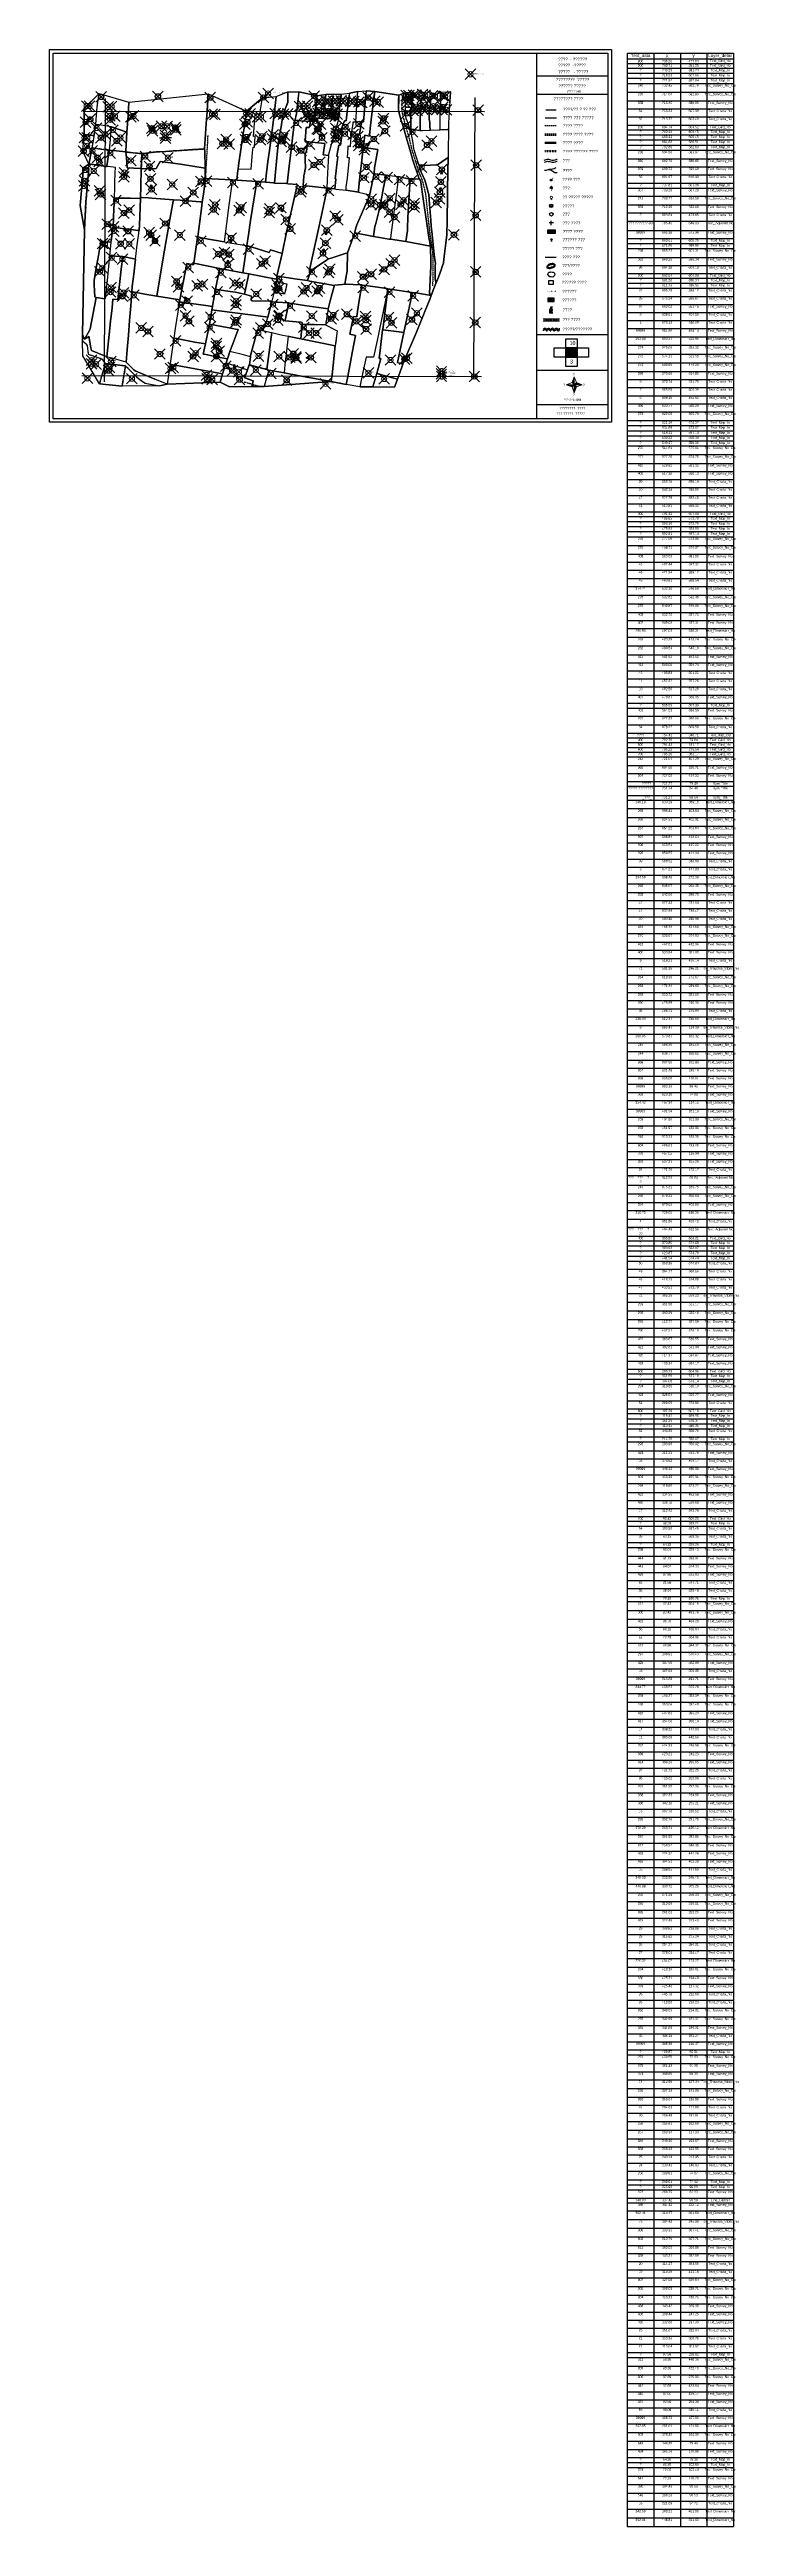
# Model space of a CAD drawing. Header units: millimetres. Extents: x -7 to 1290, y -3971 to 696.
import ezdxf

# ---------------------------------------------------------------- set-up
doc = ezdxf.new("R2010")
doc.units = ezdxf.units.MM
doc.header["$PDMODE"] = 35
doc.header["$PDSIZE"] = 10
for name, pattern in [('04b018', [5.49, 4.32, -0.54, 0.09, -0.54]), ('ACAD_ISO02W100', [15, 12, -3]), ('ACAD_ISO03W100', [30, 12, -18]), ('ACAD_ISO14W100', [24, 12, -3, 0, -3, 0, -3, 0, -3]), ('DASHED', [0.75, 0.5, -0.25]), ('DASHED2', [9.525, 6.35, -3.175]), ('DOT', [0.25, 0, -0.25])]:
    doc.linetypes.add(name, pattern=pattern)
for name, color, linetype in [('ACT_BEL_23', 7, 'Continuous'), ('Image', 7, 'Continuous'), ('Legend', 250, 'Continuous'), ('Line_Marking_Adusting_Sheet', 1, 'Continuous'), ('Line_Road', 250, 'ACAD_ISO02W100'), ('Poly_Builtup', 3, 'Continuous'), ('Poly_Off', 7, 'Continuous'), ('Sym_Electric_Pole', 250, 'Continuous'), ('Sym_F', 250, 'Continuous'), ('Sym_Hatch', 1, 'Continuous'), ('Sym_Seemachinh', 250, 'Continuous'), ('Sym_Shivchinh', 250, 'Continuous'), ('Sym_STONE', 250, 'Continuous'), ('Sym_Temple', 1, 'Continuous'), ('Sym_Traverse_Stone', 5, 'Continuous'), ('Sym_Tree', 92, 'Continuous'), ('Text_Dimension_No', 1, 'Continuous'), ('Text_Gird_No', 1, 'Continuous'), ('Text_Survey_No_Old', 5, 'Continuous'), ('Text_Traverse_Stone_No', 1, 'Continuous')]:
    doc.layers.add(name, color=color, linetype=linetype)
doc.layers.add('Line_Cancel', color=1, linetype='Continuous', true_color=0xff0000)
doc.layers.add('Text_Map_Out', color=7, linetype='Continuous', true_color=0x000000)
for name, color, linetype, lineweight in [('Line_Vahivat', 250, 'ACAD_ISO02W100', 25), ('Plane_Table_Station', 1, 'Continuous', 25), ('Poly_Survey_Bndry', 250, 'Continuous', 30), ('Poly_Survey_Bndry_Cancel', 250, 'Continuous', 30), ('Poly_Village_Bndry', 250, 'Continuous', 30), ('Sym_Direction', 1, 'Continuous', 0), ('Sym_Other', 56, 'Continuous', 30), ('Sym_Scale', 1, 'Continuous', 0), ('Sym_Title', 1, 'ACAD_ISO02W100', 25), ('Text_Adjacent_No', 250, 'Continuous', 0), ('Text_Map_In', 250, 'Continuous', 0), ('Text_Survey_No', 250, 'Continuous', 0)]:
    doc.layers.add(name, color=color, linetype=linetype, lineweight=lineweight)
doc.layers.add('Text_Chalta_No', color=5, linetype='Continuous', lineweight=0, true_color=0x0000ff)
doc.styles.add('Fence', font='txt.shx')
doc.styles.get("Standard").update_dxf_attribs({"font": 'Sakal Marathi_N_Ship.TTF'})
doc.linetypes.add('FENCE', pattern='A,2,-0.252673,["X",Fence,S=0.75,R=0,X=0,Y=-0.373672],-0.747327', length=3)
doc.dimstyles.get("Standard").update_dxf_attribs({"dimtxt": 0.18, "dimasz": 0.18, "dimexe": 0.18, "dimexo": 0.0625, "dimgap": 0.09, "dimtad": 0, "dimtih": 1, "dimtoh": 1, "dimdec": 4, "dimzin": 0, "dimdsep": 46, "dimtxsty": 'Standard', "dimcen": 0.09, "dimadec": 0, "dimazin": 0, "dimtfac": 1, "dimtdec": 4, "dimtofl": 0, "dimtmove": 0, "dimatfit": 3, "dimfxl": 1, "dimtolj": 1, "dimtzin": 0, "dimarcsym": 0})
picture_1 = doc.add_image_def('image1.jpg', size_in_pixel=(14330, 10848))

# ---------------------------------------------------------------- blocks, each defined once
blk = doc.blocks.new('north')
at = {"layer": 'Sym_Direction'}
for points in [[(-7.6, 0), (-2, -2), (0, 0)], [(-0.1, 7.5), (-2, 2), (0, 0)], [(7.3, 0), (7.4, 0), (2, 2), (0, 0)], [(0, -7.3), (2, -2), (0, 0)]]:
    blk.add_hatch(color=256, dxfattribs=at).paths.add_polyline_path(points)
for p, q in [((-2, 2), (2, -2)), ((-2, -2), (2, 2))]:
    blk.add_line(p, q, dxfattribs=at)
for points in [[(-7.6, 0), (-2, 2)], [(-7.6, 0), (-2, -2)], [(0, 0), (-7.6, 0)], [(-0.1, 7.5), (-2, 2)], [(-0.1, 7.5), (2, 2)], [(0, 0), (-0.1, 7.5)], [(0, 0), (7.3, 0)], [(0, 0), (0, -7.3)], [(2, -2), (7.4, 0), (2, 2)], [(7.4, 0), (2, -2)], [(-0.1, -7.5), (-2, -2)], [(-0.1, -7.5), (2, -2)]]:
    blk.add_lwpolyline(points, dxfattribs=at)
for s, p in [('प', (-10.5, -1.5)), ('उ', (-1.6, 8.2)), ('पू', (8, -1.5)), ('द', (-1.4, -10.7))]:
    blk.add_text(s, height=2.5, dxfattribs=at).set_placement(p)
blk = doc.blocks.new('Electric_Pole')
at = {"layer": 'Sym_Electric_Pole'}
for points, const_width in [([(-0.7, 2.2), (-0.7, 2.7)], 0.1), ([(-0.7, 2.2), (-0.7, 2.7)], 0.064), ([(-0.8, 2.2), (0.8, 2.2)], 0.1), ([(0, 2.2), (0, 2.7)], 0.1), ([(0, 2.2), (0, 2.7)], 0.064), ([(0, 2.2), (0, 0)], 0.1), ([(0.7, 2.2), (0.7, 2.7)], 0.1)]:
    blk.add_lwpolyline(points, dxfattribs=dict(at, const_width=const_width))
blk = doc.blocks.new('F')
at = {"layer": 'Sym_F'}
h = blk.add_hatch(color=256, dxfattribs=at)
h.paths.add_polyline_path([(-1, 0, 1), (1, 0, 1)])
h.paths.add_polyline_path([(0.7, 0, -1), (-0.7, 0, -1)], flags=16)
for radius in [1, 0.688]:
    blk.add_circle((0, 0), radius, dxfattribs=at)
at = {"layer": 'Sym_F', "linetype": 'Continuous'}
blk.add_text('F', height=1.8, dxfattribs=at).set_placement((0.8, 1.2, 1058.4))
blk = doc.blocks.new('Tree')
at = {"layer": 'Sym_Tree'}
for p, q in [((-0.2, 0), (0.1, 0)), ((0.1, 3), (0, 3))]:
    blk.add_line(p, q, dxfattribs=at)
at = {"layer": 'Sym_Tree', "color": 82, "const_width": 0.8}
for points in [[(-0.4, 1.7), (-0.3, 1.5)], [(-0.2, 1.7), (-0.1, 1.5)], [(-0.1, 1.5), (-0.1, 2.6)], [(-0.1, 1.5), (-0.1, 2.6)], [(0.1, 1.6), (0.1, 2.8)], [(0.2, 1.4), (0.2, 2.6)], [(0.4, 1.7), (0.6, 1.5)], [(0.6, 1.6), (0.4, 1.5)]]:
    blk.add_lwpolyline(points, dxfattribs=at)
at = {"layer": 'Sym_Tree', "color": 34}
blk.add_lwpolyline([(0, 0, 0.48, 0.16, 0), (0, 0.3, 0.16, 0.16, 0), (0, 1.5, 0.16, 0.16, 0)], format="xyseb", dxfattribs=at)
at = {"layer": 'Sym_Tree', "color": 82}
blk.add_open_spline([(-0.1, 1.4), (-0.2, 1.4), (-0.3, 1.2), (-0.5, 1.2), (-0.6, 1.2), (-0.8, 1.4), (-1, 1.5), (-0.9, 1.8), (-0.9, 2.1), (-0.6, 2.2), (-0.6, 2.6), (-0.4, 2.8), (-0.2, 3), (0, 3), (0, 3)], degree=3, knots=[0, 0, 0, 0, 0.357151, 0.545743, 0.741494, 0.970117, 1.319935, 1.641608, 1.935314, 2.250626, 2.755061, 3.137005, 3.457298, 3.618487, 3.618487, 3.618487, 3.618487], dxfattribs=at)
blk.add_spline([(0.1, 1.4), (0.3, 1.2), (0.4, 1.2), (0.6, 1.2), (0.8, 1.3), (1, 1.4), (1, 1.7), (0.9, 1.9), (0.8, 2.1), (0.7, 2.5), (0.5, 2.8), (0.3, 3), (0.1, 3)], degree=3, dxfattribs=at)
for points in [[(-0.7, 2.1), (-0.8, 2.1), (-0.8, 2.1), (-0.9, 2)], [(-0.8, 2), (-0.8, 2), (-0.9, 2), (-0.8, 2.1)], [(-0.9, 2), (-0.8, 2.1), (-0.8, 1.9), (-0.8, 2)], [(-0.9, 1.9), (-0.9, 1.9), (-0.8, 1.8), (-0.7, 2)], [(-0.8, 2), (-0.8, 1.8), (-0.9, 1.9), (-0.8, 1.8)], [(-0.8, 2), (-0.8, 2), (-0.9, 2), (-0.9, 1.9)], [(-0.8, 1.9), (-0.8, 2), (-0.9, 1.9)], [(-0.9, 1.9), (-0.9, 1.9), (-0.8, 2), (-0.9, 1.9)], [(-0.9, 1.9), (-0.9, 1.9), (-0.9, 1.9), (-0.9, 2)], [(-0.9, 1.9), (-0.9, 2), (-0.9, 2)], [(-0.9, 2), (-0.9, 2), (-0.8, 2)], [(-0.8, 2), (-0.8, 2), (-0.8, 2), (-0.9, 1.9)], [(-0.8, 2), (-0.9, 1.9), (-0.9, 1.6), (-0.6, 1.6)], [(-0.9, 1.9), (-0.9, 1.9), (-0.9, 1.7)], [(-0.9, 1.7), (-0.9, 1.6), (-0.9, 1.9), (-0.9, 1.7)], [(-0.9, 1.9), (-0.9, 1.9), (-0.6, 1.6), (-0.6, 1.7)], [(-0.8, 1.8), (-0.8, 1.8), (-0.9, 1.9), (-0.7, 1.9)], [(-0.9, 1.9), (-0.9, 1.9), (-0.9, 1.8), (-0.8, 1.8)], [(-0.9, 1.8), (-0.8, 1.8), (-0.9, 1.8), (-0.8, 1.9)], [(-0.9, 1.8), (-0.8, 1.9), (-0.9, 1.4), (-0.8, 1.4)], [(-0.9, 1.7), (-0.9, 1.7), (-0.9, 1.7), (-0.9, 1.6)], [(-0.9, 1.6), (-0.6, 1.6), (-0.6, 1.2), (-0.7, 1.3)], [(-0.9, 1.5), (-0.9, 1.5), (-0.9, 1.6), (-0.7, 1.3)], [(-0.9, 1.6), (-0.7, 1.3), (-0.7, 1.3), (-0.8, 1.3)], [(-0.7, 1.4), (-0.8, 1.3), (-0.9, 1.6), (-0.7, 1.4)], [(-0.9, 1.6), (-0.7, 1.4), (-0.7, 1.4), (-0.9, 1.5)], [(-0.9, 1.4), (-0.9, 1.5), (-0.9, 1.5), (-0.9, 1.6)], [(-0.7, 1.4), (-0.9, 1.5), (-0.9, 1.4), (-0.9, 1.5)], [(-0.9, 1.4), (-0.8, 1.4), (-0.7, 1.3), (-0.8, 1.3)], [(-0.5, 2.2), (-0.5, 1.6), (-0.8, 1.8), (-0.6, 2)], [(-0.8, 2.1), (-0.8, 2.1), (-0.7, 2.2)], [(-0.5, 1.6), (-0.8, 1.8), (-0.7, 2.1), (-0.6, 2.1)], [(-0.7, 2.1), (-0.7, 2.1), (-0.7, 2.1), (-0.8, 2.1)], [(-0.7, 2), (-0.8, 2), (-0.8, 2), (-0.5, 2.1)], [(-0.8, 2.1), (-0.8, 2.1), (-0.8, 2.1)], [(-0.8, 2.1), (-0.8, 2.1), (-0.8, 2.1), (-0.7, 2.1)], [(-0.8, 2.1), (-0.7, 2.1), (-0.7, 2.1), (-0.8, 2.1)], [(-0.7, 2), (-0.7, 2.1), (-0.8, 2), (-0.8, 1.8)], [(-0.7, 2.1), (-0.7, 2), (-0.8, 2), (-0.7, 2.1)], [(-0.8, 2), (-0.7, 2.1), (-0.7, 2), (-0.8, 2)], [(-0.7, 2), (-0.8, 2), (-0.7, 2), (-0.7, 2.1)], [(-0.7, 2), (-0.7, 2.1), (-0.8, 2), (-0.7, 2.1)], [(-0.8, 1.8), (-0.6, 2), (-0.7, 1.7), (-0.7, 1.5)], [(-0.8, 2), (-0.8, 2), (-0.7, 2), (-0.8, 2)], [(-0.7, 2), (-0.7, 1.9), (-0.8, 1.8), (-0.7, 1.9)], [(-0.7, 1.9), (-0.7, 1.9), (-0.7, 1.9), (-0.8, 2)], [(-0.7, 1.9), (-0.8, 2), (-0.7, 1.9), (-0.8, 1.8)], [(-0.8, 2), (-0.8, 2), (-0.8, 2)], [(-0.5, 1.6), (-0.7, 1.7), (-0.5, 1.6), (-0.8, 1.8)], [(-0.6, 1.6), (-0.6, 1.7), (-0.5, 1.8), (-0.8, 1.8)], [(-0.5, 1.8), (-0.8, 1.8), (-0.8, 1.8)], [(-0.8, 1.8), (-0.8, 1.8), (-0.8, 1.7), (-0.8, 1.8)], [(-0.8, 1.7), (-0.8, 1.8), (-0.6, 1.7), (-0.8, 1.8)], [(-0.6, 1.7), (-0.8, 1.8), (-0.8, 1.8), (-0.6, 1.7)], [(-0.8, 1.8), (-0.6, 1.7), (-0.8, 1.8), (-0.7, 1.8)], [(-0.8, 1.8), (-0.7, 1.8), (-0.8, 1.8)], [(-0.8, 1.8), (-0.8, 1.8), (-0.6, 1.8), (-0.7, 1.7)], [(-0.6, 1.8), (-0.7, 1.7), (-0.8, 1.8), (-0.7, 1.8)], [(-0.7, 1.3), (-0.8, 1.3), (-0.7, 1.4), (-0.8, 1.3)], [(-0.7, 1.4), (-0.8, 1.3), (-0.7, 1.4), (-0.8, 1.3)], [(-0.7, 1.3), (-0.8, 1.3), (-0.8, 1.3), (-0.7, 1.4)], [(-0.8, 1.3), (-0.7, 1.4), (-0.8, 1.4), (-0.8, 1.3)], [(-0.8, 1.4), (-0.8, 1.3), (-0.8, 1.3), (-0.7, 1.3)], [(-0.8, 1.3), (-0.7, 1.3), (-0.7, 1.3), (-0.7, 1.4)], [(-0.7, 1.3), (-0.7, 1.4), (-0.8, 1.4), (-0.7, 1.4)], [(-0.7, 1.3), (-0.8, 1.3), (-0.8, 1.3), (-0.7, 1.4)], [(-0.8, 1.3), (-0.7, 1.4), (-0.6, 1.2), (-0.5, 1.2)], [(-0.7, 1.3), (-0.7, 1.3), (-0.7, 1.3), (-0.8, 1.3)], [(-0.6, 2.3), (-0.6, 2.3), (-0.7, 2.2), (-0.6, 2.2)], [(-0.7, 2.1), (-0.6, 2.1), (-0.6, 2.2), (-0.6, 2.1)], [(-0.6, 2.2), (-0.6, 2.2), (-0.7, 2.1)], [(-0.7, 2.1), (-0.7, 2.1), (-0.7, 2.2), (-0.6, 2.2)], [(-0.7, 2.1), (-0.7, 2.1), (-0.7, 2.1), (-0.6, 2.2)], [(-0.6, 2.1), (-0.6, 2.2), (-0.7, 2.1), (-0.6, 2.1)], [(-0.7, 2.1), (-0.6, 2.1), (-0.6, 2.2), (-0.7, 2.1)], [(-0.6, 2.2), (-0.7, 2.1), (-0.6, 2.1), (-0.6, 2.2)], [(-0.7, 2.1), (-0.7, 2.1), (-0.7, 2.1)], [(-0.7, 2.1), (-0.7, 2.1), (-0.7, 2.1)], [(-0.7, 1.9), (-0.6, 1.9), (-0.6, 2), (-0.6, 2.1)], [(-0.6, 2.1), (-0.6, 2), (-0.7, 2), (-0.7, 2.1)], [(-0.7, 2), (-0.7, 2), (-0.7, 2.1), (-0.7, 2)], [(-0.7, 2), (-0.7, 2), (-0.6, 2), (-0.6, 1.9)], [(-0.7, 2), (-0.7, 2), (-0.7, 2), (-0.7, 1.9)], [(-0.7, 2), (-0.7, 1.9), (-0.7, 2), (-0.7, 1.9)], [(-0.6, 1.9), (-0.6, 1.9), (-0.7, 1.9), (-0.6, 1.9)], [(-0.7, 1.7), (-0.7, 1.5), (-0.7, 1.5), (-0.5, 1.5)], [(-0.7, 1.5), (-0.5, 1.5), (-0.5, 1.6), (-0.7, 1.7)], [(-0.2, 1.3), (-0.1, 1.4), (-0.5, 1.6), (-0.7, 1.3)], [(-0.5, 1.6), (-0.7, 1.3), (-0.3, 1.4), (-0.5, 1.2)], [(-0.7, 1.3), (-0.7, 1.3), (-0.7, 1.3), (-0.6, 1.3)], [(-0.4, 2.7), (-0.5, 2.6), (-0.6, 2.5), (-0.6, 2.4)], [(-0.4, 2.5), (-0.5, 2.6), (-0.5, 2.5), (-0.6, 2.4)], [(-0.5, 2.5), (-0.5, 2.6), (-0.6, 2.5), (-0.5, 2.5)], [(-0.6, 2.5), (-0.6, 2.4), (-0.4, 2.4), (-0.4, 2.5)], [(-0.5, 2.5), (-0.5, 2.5), (-0.6, 2.5), (-0.5, 2.5)], [(-0.6, 2.4), (-0.6, 2.4), (-0.6, 2.4), (-0.5, 2.5)], [(-0.6, 2.4), (-0.6, 2.4), (-0.6, 2.5), (-0.5, 2.5)], [(-0.6, 2.5), (-0.5, 2.5), (-0.5, 2.5), (-0.6, 2.5)], [(-0.6, 2.2), (-0.3, 2.2), (-0.5, 2.5), (-0.4, 2.3)], [(-0.5, 2.5), (-0.4, 2.3), (-0.3, 2.2), (-0.6, 2.2)], [(-0.6, 2.2), (-0.6, 2.2), (-0.6, 2.4), (-0.6, 2.3)], [(-0.6, 2.4), (-0.6, 2.3), (-0.6, 2.3), (-0.6, 2.4)], [(-0.6, 2.3), (-0.6, 2.4), (-0.6, 2.3), (-0.6, 2.2)], [(-0.3, 2.4), (-0.3, 2.2), (-0.6, 2.2), (-0.3, 2.2)], [(-0.6, 2.2), (-0.6, 2.2), (-0.4, 2.2), (-0.2, 2.2)], [(-0.6, 2.2), (-0.6, 2.1), (-0.6, 2), (-0.6, 2.1)], [(-0.6, 2), (-0.6, 2.1), (-0.6, 2.2)], [(-0.6, 2.2), (-0.6, 2.2), (-0.6, 2.2)], [(-0.6, 2.2), (-0.6, 2.2), (-0.6, 2.1), (-0.6, 2.2)], [(-0.3, 2.2), (-0.6, 2.2), (-0.4, 2.2)], [(-0.5, 2.2), (-0.3, 2.1), (-0.5, 2.2), (-0.6, 2.2)], [(-0.6, 2), (-0.6, 2), (-0.6, 2), (-0.6, 2.1)], [(-0.6, 2.1), (-0.6, 2.1), (-0.6, 2.1), (-0.6, 2)], [(-0.6, 2), (-0.6, 1.9), (-0.5, 1.6), (-0.6, 1.6)], [(-0.5, 1.6), (-0.6, 1.6), (-0.6, 1.8), (-0.6, 1.9)], [(-0.6, 1.2), (-0.5, 1.2), (-0.4, 1.2), (-0.3, 1.2)], [(-0.5, 1.2), (-0.5, 1.2), (-0.6, 1.2), (-0.5, 1.2)], [(0, 3), (-0.3, 2.8), (-0.4, 2.7), (-0.5, 2.6)], [(-0.5, 2.6), (-0.5, 2.6), (-0.4, 2.8), (-0.3, 2.8)], [(-0.4, 2.4), (-0.4, 2.5), (-0.4, 2.5), (-0.5, 2.7)], [(-0.4, 2.5), (-0.5, 2.7), (-0.5, 2.6), (-0.5, 2.5)], [(-0.4, 2.7), (-0.4, 2.7), (-0.5, 2.7), (-0.4, 2.7)], [(-0.5, 2.6), (-0.5, 2.5), (-0.5, 2.5), (-0.4, 2.5)], [(-0.5, 2.5), (-0.4, 2.5), (-0.4, 2.5), (-0.5, 2.6)], [(-0.5, 2.5), (-0.5, 2.5), (-0.5, 2.5), (-0.5, 2.6)], [(-0.5, 2.6), (-0.5, 2.6), (-0.5, 2.5), (-0.5, 2.6)], [(-0.3, 2.4), (-0.1, 2.4), (-0.3, 2.4), (-0.5, 2.5)], [(-0.3, 2.4), (-0.5, 2.5), (-0.3, 2.4), (-0.3, 2.2)], [(-0.3, 2.1), (-0.3, 2.2), (-0.5, 2.2), (-0.3, 2.1)], [(-0.3, 1.4), (-0.5, 1.2), (-0.2, 1.3), (-0.3, 1.4)], [(-0.2, 1.3), (-0.3, 1.4), (-0.3, 1.3), (-0.5, 1.2)], [(-0.3, 1.3), (-0.5, 1.2), (-0.3, 1.2), (-0.4, 1.2)], [(-0.5, 1.2), (-0.5, 1.2), (-0.3, 1.2), (-0.3, 1.3)], [(-0.5, 1.2), (-0.5, 1.2), (-0.3, 1.2), (-0.3, 1.3)], [(-0.4, 2.7), (-0.4, 2.7), (0, 3), (-0.1, 3)], [(-0.3, 2.8), (-0.2, 2.9), (-0.3, 2.8), (-0.4, 2.8)], [(-0.4, 2.6), (-0.3, 2.6), (-0.3, 2.8), (0.1, 2.9)], [(-0.3, 2.8), (0.1, 2.9), (-0.3, 2.8), (-0.4, 2.8)], [(-0.4, 2.8), (-0.3, 2.8), (-0.4, 2.7), (-0.4, 2.8)], [(-0.3, 2.8), (-0.4, 2.8), (-0.4, 2.7), (-0.3, 2.8)], [(-0.4, 2.5), (-0.4, 2.7), (-0.4, 2.7), (-0.3, 2.8)], [(-0.4, 2.7), (-0.3, 2.8), (-0.3, 2.6), (-0.4, 2.7)], [(-0.3, 2.6), (-0.4, 2.7), (-0.4, 2.6), (-0.3, 2.6)], [(-0.4, 2.7), (-0.4, 2.7), (-0.1, 2.5), (0.1, 2.5)], [(-0.4, 2.2), (-0.2, 2.2), (0, 2.3), (0.1, 2.5)], [(-0.4, 2.2), (-0.4, 2.2), (-0.3, 2.1), (-0.3, 2.2)], [(-0.4, 1.2), (-0.3, 1.2), (-0.2, 1.3), (-0.1, 1.4)], [(-0.3, 1.2), (-0.3, 1.3), (-0.3, 1.3), (-0.4, 1.2)], [(-0.3, 1.2), (-0.3, 1.2), (-0.4, 1.2), (-0.3, 1.2)], [(0.2, 3), (-0.1, 2.8), (-0.3, 2.8), (0, 3)], [(-0.3, 2.8), (0, 3), (0.1, 3), (0, 2.9)], [(-0.2, 2.9), (-0.2, 3), (-0.2, 2.9), (-0.3, 2.8)], [(-0.2, 2.9), (-0.2, 2.9), (-0.3, 2.8), (-0.2, 2.9)], [(-0.1, 2.5), (0.1, 2.5), (-0.3, 2.4), (-0.1, 2.4)], [(0.3, 1.8), (-0.2, 1.8), (-0.3, 2.2), (-0.3, 1.6)], [(-0.3, 1.2), (-0.3, 1.3), (-0.2, 1.3), (-0.3, 1.3)], [(-0.2, 1.3), (-0.3, 1.3), (-0.2, 1.3), (-0.3, 1.3)], [(-0.2, 1.3), (-0.3, 1.3), (-0.3, 1.2)], [(-0.3, 1.3), (-0.3, 1.3), (-0.3, 1.2), (-0.3, 1.3)], [(-0.3, 1.2), (-0.3, 1.2), (-0.3, 1.2)], [(0, 3), (-0.1, 3), (-0.2, 3), (-0.2, 2.9)], [(-0.1, 3), (-0.1, 3), (-0.2, 3), (-0.1, 3)], [(-0.1, 3), (-0.1, 3), (-0.2, 3), (-0.2, 2.9)], [(-0.1, 3), (-0.1, 3), (-0.1, 3), (-0.2, 2.9)], [(-0.2, 2.9), (-0.2, 2.9), (-0.2, 2.9), (-0.2, 3)], [(-0.2, 2.7), (-0.1, 2.8), (0.2, 3), (0.3, 2.6)], [(-0.1, 2.8), (-0.1, 2.8), (-0.2, 2.7), (-0.1, 2.8)], [(0.3, 2.6), (-0.1, 2.6), (-0.2, 2.5), (-0.2, 2.7)], [(-0.1, 2.4), (-0.1, 2.4), (0.3, 1.8), (-0.2, 1.8)], [(0, 3), (0.1, 3), (0.2, 3), (-0.1, 2.8)], [(-0.1, 3), (-0.1, 3), (-0.1, 3)], [(0.2, 3), (0.3, 2.6), (-0.1, 2.6), (-0.1, 2.8)], [(-0.1, 2.8), (-0.1, 2.8), (-0.1, 2.8)], [(-0.1, 2.6), (-0.1, 2.8), (0.3, 2.6), (-0.1, 2.6)], [(0.2, 2.3), (0.3, 2.5), (0.3, 2.6), (-0.1, 2.6)], [(0.1, 3), (0, 2.9), (0, 2.9), (0, 3)], [(0, 2.9), (0, 2.9), (0, 2.9), (0, 3)], [(0, 3), (0, 3), (0.1, 3), (0, 3)], [(0.1, 3), (0, 3), (0.1, 3), (0.2, 3)], [(0.4, 2.3), (0.4, 2.4), (0, 1.8), (0.5, 1.8)], [(0, 1.8), (0.5, 1.8), (0.6, 2.1), (0.5, 1.6)], [(0.1, 3), (0.2, 3), (0.3, 2.9), (0.3, 3)], [(0.1, 2.9), (0.1, 3), (0.2, 2.9), (0.1, 3)], [(0.2, 2.9), (0.1, 3), (0.1, 3), (0.1, 2.9)], [(0.6, 2.7), (0.5, 2.8), (0.2, 3), (0.1, 2.6)], [(0.2, 3), (0.1, 2.6), (0.4, 2.6), (0.4, 2.8)], [(0.6, 2.6), (0.4, 2.6), (0.4, 2.8), (0.1, 3)], [(0.4, 2.8), (0.1, 3), (0.4, 2.8), (0.5, 2.7)], [(0.1, 2.9), (0.1, 2.9), (0.1, 2.9)], [(0.4, 2.6), (0.4, 2.8), (0.1, 2.6), (0.4, 2.6)], [(0.1, 2.3), (0.1, 2.5), (0.1, 2.6), (0.4, 2.6)], [(0.1, 2.6), (0.4, 2.6), (0.4, 2.4), (0.4, 2.3)], [(0.1, 2.6), (0.4, 2.6), (0.5, 2.5), (0.6, 2.6)], [(0.6, 2.6), (0.6, 2.6), (0.2, 2.5), (0.1, 2.5)], [(0.5, 2.1), (0.3, 2.1), (0.1, 2.3), (0.1, 2.5)], [(0.2, 2.5), (0.1, 2.5), (0.4, 2.4), (0.2, 2.4)], [(0.2, 1.3), (0.1, 1.4), (0.5, 1.6), (0.6, 1.2)], [(0.4, 1.2), (0.3, 1.2), (0.2, 1.3), (0.1, 1.4)], [(0.1, 1.4), (0.1, 1.4), (0.2, 1.4), (0.1, 1.4)], [(0.1, 1.2), (0.1, 1.2), (0.1, 1.2)], [(0.2, 3), (0.5, 2.8), (0.6, 2.7), (0.7, 2.5)], [(0.6, 2.6), (0.6, 2.7), (0.2, 3), (0.3, 3)], [(0.4, 2.4), (0.2, 2.4), (0.4, 2.3), (0.6, 2.4)], [(0.3, 2.1), (0.3, 2.1), (0.2, 2), (0.2, 2.1)], [(0.3, 1.4), (0.5, 1.2), (0.2, 1.3), (0.3, 1.4)], [(0.2, 1.3), (0.3, 1.4), (0.3, 1.2), (0.5, 1.2)], [(0.3, 1.2), (0.3, 1.2), (0.2, 1.3), (0.3, 1.2)], [(0.2, 1.3), (0.3, 1.2), (0.2, 1.3), (0.3, 1.2)], [(0.2, 1.3), (0.3, 1.2), (0.3, 1.2)], [(0.4, 2.9), (0.4, 2.9), (0.3, 2.9), (0.3, 3)], [(0.3, 2.9), (0.3, 2.9), (0.3, 3), (0.4, 2.9)], [(0.7, 2.1), (0.7, 2.1), (0.5, 2.1), (0.3, 2.1)], [(0.5, 1.6), (0.6, 1.2), (0.3, 1.4), (0.5, 1.2)], [(0.6, 1.2), (0.5, 1.2), (0.4, 1.2), (0.3, 1.2)], [(0.3, 1.2), (0.3, 1.2), (0.3, 1.2), (0.4, 1.2)], [(0.3, 1.2), (0.4, 1.2), (0.4, 1.2), (0.5, 1.2)], [(0.4, 2.9), (0.4, 2.9), (0.4, 2.9), (0.5, 2.8)], [(0.4, 2.9), (0.4, 2.9), (0.5, 2.8), (0.4, 2.9)], [(0.5, 2.8), (0.4, 2.9), (0.5, 2.8), (0.5, 2.7)], [(0.5, 2.5), (0.6, 2.6), (0.6, 2.7), (0.4, 2.8)], [(0.6, 2.7), (0.4, 2.8), (0.4, 2.6), (0.6, 2.6)], [(0.4, 2.8), (0.5, 2.7), (0.6, 2.7), (0.5, 2.6)], [(0.6, 2.7), (0.5, 2.6), (0.5, 2.8), (0.4, 2.8)], [(0.5, 2.8), (0.4, 2.8), (0.6, 2.6), (0.6, 2.7)], [(0.4, 2.6), (0.6, 2.6), (0.6, 2.6), (0.4, 2.6)], [(0.4, 2.4), (0.4, 2.3), (0.4, 2.3), (0.4, 2.4)], [(0.4, 2.3), (0.6, 2.4), (0.4, 2.3), (0.4, 2.2)], [(0.7, 2.1), (0.4, 2.2), (0.6, 2.4), (0.5, 2.2)], [(0.6, 2.4), (0.5, 2.2), (0.4, 2.2), (0.7, 2.1)], [(0.4, 2.3), (0.4, 2.2), (0.7, 2.1), (0.4, 2.2)], [(0.4, 2.2), (0.7, 2.1), (0.5, 2.1)], [(0.4, 2), (0.4, 2.1), (0.6, 2.1), (0.4, 2)], [(0.6, 2.1), (0.4, 2), (0.6, 2.1), (0.7, 2.1)], [(0.7, 1.3), (0.6, 1.3), (0.4, 1.2), (0.6, 1.3)], [(0.6, 1.3), (0.6, 1.3), (0.6, 1.3), (0.4, 1.2)], [(0.6, 1.3), (0.4, 1.2), (0.5, 1.2), (0.5, 1.3)], [(0.6, 1.3), (0.5, 1.3), (0.4, 1.2), (0.5, 1.2)], [(0.5, 1.2), (0.5, 1.2), (0.4, 1.2), (0.6, 1.3)], [(0.4, 1.2), (0.6, 1.3), (0.6, 1.3), (0.5, 1.3)], [(0.5, 1.2), (0.5, 1.2), (0.5, 1.2), (0.4, 1.2)], [(0.4, 1.2), (0.5, 1.2), (0.6, 1.2), (0.5, 1.2)], [(0.6, 2.5), (0.7, 2.5), (0.6, 2.7), (0.5, 2.8)], [(0.5, 2.8), (0.5, 2.7), (0.6, 2.7), (0.5, 2.8)], [(0.6, 2.4), (0.5, 2.5), (0.5, 2.5), (0.6, 2.6)], [(0.5, 2.5), (0.6, 2.6), (0.7, 2.5), (0.7, 2.4)], [(0.7, 2.4), (0.7, 2.3), (0.6, 2.4), (0.5, 2.5)], [(0.7, 2.5), (0.7, 2.4), (0.6, 2.4), (0.5, 2.5)], [(0.6, 2.4), (0.5, 2.5), (0.5, 2.5), (0.7, 2.5)], [(0.5, 2.5), (0.7, 2.5), (0.6, 2.4), (0.7, 2.3)], [(0.6, 2.1), (0.5, 1.6), (0.8, 1.7), (0.7, 2)], [(0.5, 1.6), (0.8, 1.7), (0.8, 2), (0.7, 2)], [(0.7, 1.9), (0.7, 1.9), (0.5, 1.6), (0.6, 1.6)], [(0.5, 1.6), (0.7, 1.6), (0.5, 1.6), (0.8, 1.7)], [(0.7, 1.6), (0.7, 1.5), (0.7, 1.5), (0.5, 1.5)], [(0.7, 1.5), (0.5, 1.5), (0.5, 1.6), (0.7, 1.6)], [(0.5, 1.3), (0.7, 1.4), (0.7, 1.3), (0.7, 1.4)], [(0.5, 1.2), (0.5, 1.3), (0.6, 1.3), (0.5, 1.3)], [(0.8, 1.3), (0.7, 1.3), (0.6, 1.2), (0.5, 1.2)], [(0.6, 2.7), (0.7, 2.5), (0.7, 2.4), (0.7, 2.3)], [(0.6, 2.6), (0.6, 2.6), (0.6, 2.6), (0.6, 2.7)], [(0.7, 2.4), (0.7, 2.3), (0.6, 2.5), (0.7, 2.5)], [(0.8, 1.9), (0.8, 2), (0.9, 1.9), (0.6, 2.1)], [(0.6, 2.1), (0.7, 2.1), (0.7, 1.9), (0.7, 2)], [(0.7, 1.9), (0.7, 1.8), (0.6, 1.9), (0.7, 1.9)], [(0.9, 1.9), (1, 1.8), (1, 1.5), (0.6, 1.5)], [(0.9, 1.8), (0.9, 1.8), (0.6, 1.5), (0.7, 1.6)], [(0.6, 1.5), (0.7, 1.6), (0.6, 1.8), (0.8, 1.7)], [(0.6, 1.8), (0.8, 1.7), (0.8, 1.7)], [(0.9, 1.4), (0.9, 1.4), (1, 1.5), (0.6, 1.2)], [(1, 1.5), (0.6, 1.2), (0.6, 1.2), (0.7, 1.3)], [(0.7, 2.5), (0.7, 2.5), (0.7, 2.4), (0.7, 2.5)], [(0.7, 2.5), (0.7, 2.5), (0.7, 2.4), (0.7, 2.5)], [(0.7, 2.4), (0.7, 2.5), (0.7, 2.3), (0.7, 2.4)], [(0.7, 2.4), (0.7, 2.4), (0.7, 2.5), (0.7, 2.4)], [(0.7, 2.5), (0.7, 2.4), (0.7, 2.4), (0.7, 2.3)], [(0.7, 2.2), (0.7, 2.1), (0.7, 2.3), (0.7, 2.2)], [(0.7, 2.3), (0.7, 2.2), (0.7, 2.2), (0.7, 2.3)], [(0.7, 2.2), (0.7, 2.3), (0.7, 2.2), (0.7, 2.1)], [(0.7, 2.1), (0.7, 2.1), (0.7, 2.1), (0.7, 2.2)], [(0.7, 2.1), (0.7, 2.2), (0.8, 2)], [(0.8, 2.1), (0.8, 2), (0.8, 2.1), (0.7, 2.2)], [(0.8, 2), (0.8, 2), (0.8, 2), (0.7, 2.2)], [(0.7, 2.1), (0.7, 2.1), (0.7, 2.1), (0.7, 2.2)], [(0.7, 2.2), (0.7, 2.2), (0.8, 2.1), (0.7, 2.2)], [(0.7, 2.2), (0.7, 2.2), (0.7, 2.2), (0.7, 2.1)], [(0.8, 2), (0.7, 2), (0.7, 2.1), (0.7, 2)], [(0.7, 2), (0.7, 2), (0.7, 2.1)], [(0.7, 2.1), (0.7, 2.1), (0.7, 2.1)], [(0.7, 2.1), (0.7, 2.1), (0.8, 2), (0.7, 2.1)], [(0.8, 2), (0.7, 2.1), (0.7, 2.1), (0.8, 2)], [(0.8, 1.7), (0.7, 2), (0.7, 1.6), (0.7, 1.5)], [(0.7, 2), (0.7, 2), (0.7, 1.9), (0.8, 1.9)], [(0.7, 2), (0.7, 2), (0.8, 1.9), (0.8, 2)], [(0.7, 1.8), (0.7, 1.8), (0.7, 1.9), (0.7, 1.8)], [(0.7, 1.9), (0.7, 1.8), (0.7, 1.9), (0.7, 1.8)], [(0.7, 1.8), (0.7, 1.8), (0.7, 1.8), (0.7, 1.9)], [(0.8, 1.9), (0.8, 1.9), (0.8, 1.9), (0.7, 1.8)], [(0.8, 1.9), (0.7, 1.8), (0.8, 1.7), (0.8, 1.8)], [(0.8, 1.6), (0.9, 1.8), (0.7, 1.6), (0.8, 1.7)], [(0.8, 1.7), (0.8, 1.7), (0.7, 1.8), (0.8, 1.7)], [(0.7, 1.6), (0.8, 1.7), (0.8, 1.7), (0.7, 1.6)], [(0.8, 1.7), (0.7, 1.6), (0.8, 1.7), (0.7, 1.7)], [(0.8, 1.7), (0.7, 1.7), (0.8, 1.7)], [(0.7, 1.3), (0.7, 1.3), (1, 1.5), (0.7, 1.3)], [(1, 1.5), (0.7, 1.3), (0.7, 1.3), (0.9, 1.4)], [(0.9, 2), (0.9, 2), (0.8, 2.1), (0.8, 2)], [(0.8, 2), (0.9, 2), (0.8, 2.1)], [(0.8, 2.1), (0.8, 2.1), (0.8, 2.1), (0.8, 2)], [(0.8, 2), (0.8, 2), (0.8, 2)], [(0.8, 2), (0.8, 2), (0.8, 2)], [(0.8, 2), (0.8, 2), (0.8, 2), (0.9, 2)], [(0.9, 1.9), (0.9, 1.9), (0.8, 1.9), (0.8, 2)], [(0.9, 2), (0.9, 2), (0.9, 2), (0.8, 2)], [(0.9, 2), (0.8, 2), (0.9, 2), (0.8, 2)], [(0.9, 2), (0.8, 2), (0.9, 2)], [(0.9, 2), (0.9, 2), (0.9, 2), (0.8, 2)], [(0.9, 2), (0.8, 2), (0.8, 2), (0.9, 2)], [(0.8, 2), (0.9, 2), (0.8, 2), (0.9, 2)], [(0.8, 1.9), (0.8, 2), (0.8, 2), (0.8, 1.7)], [(0.8, 2), (0.8, 1.7), (1, 1.8), (0.8, 1.7)], [(0.8, 1.9), (0.8, 1.9), (0.8, 2), (0.8, 1.9)], [(0.8, 1.9), (0.8, 1.9), (0.8, 1.9), (0.8, 2)], [(1, 1.8), (1, 1.8), (0.9, 1.8), (0.8, 1.9)], [(0.8, 1.9), (0.8, 1.9), (0.8, 1.9), (0.8, 1.7)], [(0.9, 1.7), (0.9, 1.8), (0.9, 1.3), (0.8, 1.3)], [(0.8, 1.7), (0.8, 1.7), (0.8, 1.6), (0.9, 1.8)], [(0.9, 1.7), (0.9, 1.7), (0.9, 1.8), (0.8, 1.8)], [(0.8, 1.7), (0.8, 1.7), (0.8, 1.7), (0.9, 1.7)], [(0.9, 1.9), (0.9, 1.9), (0.9, 1.8), (0.9, 1.9)], [(0.9, 1.9), (0.9, 1.9), (0.9, 1.9), (0.9, 1.8)], [(0.9, 1.9), (0.9, 1.9), (0.9, 1.9)], [(0.9, 1.8), (0.9, 1.9), (0.9, 1.8)], [(0.9, 1.8), (0.9, 1.8), (0.9, 1.9), (1, 1.8)], [(0.9, 1.9), (1, 1.8), (0.9, 1.8), (0.9, 1.9)], [(0.9, 1.8), (0.9, 1.9), (0.9, 1.8), (1, 1.8)], [(0.9, 1.8), (1, 1.8), (1, 1.8), (0.9, 1.9)], [(1, 1.8), (0.9, 1.9), (0.9, 1.9)], [(0.9, 1.9), (0.9, 1.9), (0.9, 1.9)], [(0.9, 1.9), (0.9, 1.9), (0.9, 1.9), (1, 1.8)], [(0.9, 1.7), (0.9, 1.7), (0.9, 1.7), (0.9, 1.8)], [(0.9, 1.4), (0.9, 1.4), (1, 1.8), (0.9, 1.8)], [(1, 1.8), (0.9, 1.8), (1, 1.6)], [(0.9, 1.3), (0.9, 1.4), (0.9, 1.4), (1, 1.5)], [(1, 1.6), (1, 1.5), (1, 1.8), (1, 1.6)], [(1, 1.6), (1, 1.6), (1, 1.6), (1, 1.5)]]:
    blk.add_solid(points, dxfattribs=at)
at = {"layer": 'Sym_Tree'}
for points in [[(0.3, 2.9), (0.3, 3), (0.4, 2.9), (0.3, 2.9)], [(0.4, 2.9), (0.3, 2.9), (0.3, 2.9), (0.3, 3)], [(0.3, 2.9), (0.3, 2.9), (0.4, 2.9), (0.3, 3)]]:
    blk.add_solid(points, dxfattribs=at)
blk = doc.blocks.new('Telephone_Pole')
at = {"color": 7, "lineweight": 60}
for p, q in [((-0.7, 2.6), (0.7, 2.6)), ((0, 2.6), (0, 0))]:
    blk.add_line(p, q, dxfattribs=at)
for points in [[(-0.7, 2.6), (-0.7, 2)], [(0.7, 2.6), (0.7, 2)]]:
    blk.add_lwpolyline(points, dxfattribs=at)
blk = doc.blocks.new('Building')
at = {"layer": 'Sym_Hatch', "linetype": 'ACAD_ISO03W100'}
h = blk.add_hatch(dxfattribs=at)
h.set_pattern_fill('ANSI31', color=256, scale=15)
h.set_pattern_definition([(45, (-864.1964, -983.6117), (-1.3258252, 1.3258252), [])])
h.paths.add_polyline_path([(5.1, -2.6), (5.1, 3.2), (-5, 3.2), (-5, -2.6)])
at = {"layer": 'Poly_Builtup', "lineweight": 25, "ltscale": 5}
blk.add_lwpolyline([(5.1, -2.6), (5.1, 3.2), (-5, 3.2), (-5, -2.6)], close=True, dxfattribs=at)
blk = doc.blocks.new('EkmotechiVahivat')
at = {"color": 5, "lineweight": 20}
for q in [(-0.4, -1.7), (0.4, -1.7)]:
    blk.add_line((0, -0.8), q, dxfattribs=at)
blk.add_circle((0, 0.2), 1, dxfattribs=at)
blk = doc.blocks.new('Sym_stone')
at = {"layer": 'Sym_STONE'}
blk.add_circle((0, 0), 0.604, dxfattribs=at)
blk = doc.blocks.new('COMPOUND')
at = {"layer": 'Sym_Shivchinh'}
for points in [[(0.2, 0), (-0.2, 0)], [(0, -0.2), (0, 0.2)]]:
    blk.add_lwpolyline(points, dxfattribs=at)
blk = doc.blocks.new('STONESQUAREFILLED')
at = {"layer": 'Sym_Seemachinh'}
blk.add_hatch(color=256, dxfattribs=at).paths.add_polyline_path([(0.38, -0.21), (0.38, 0.21), (-0.38, 0.21), (-0.38, -0.21)])
for p, q in [((-0.38, 0.21), (0.38, 0.21)), ((-0.38, -0.21), (-0.38, 0.21)), ((0.38, 0.21), (0.38, -0.21)), ((0.38, -0.21), (-0.38, -0.21))]:
    blk.add_line(p, q, dxfattribs=at)
blk = doc.blocks.new('Sym_Temple')
at = {"layer": 'Sym_Temple'}
blk.add_hatch(color=256, dxfattribs=at).paths.add_polyline_path([(1.7, 4.6), (1.9, 4.6), (2.2, 4.6), (2.5, 4.6), (1.8, 4.7), (1.6, 4.8), (1.3, 4.9), (1.3, 4.4), (1.4, 4.4)])
for p, q in [((0, 2.6), (2.8, 2.6)), ((0, 0), (2.9, 0)), ((0.5, 3), (0.6, 3.4)), ((0.5, 2.6), (0.5, 3)), ((0.5, 0), (0.5, 2.6)), ((0.6, 3.4), (0.9, 3.6)), ((0.9, 3.6), (1.2, 3.8)), ((1, 1.4), (1.5, 1.9)), ((1, 0), (1, 1.9)), ((1, 1.9), (1.8, 1.9)), ((1, 0.9), (1.8, 1.7)), ((1, 0.4), (1.8, 1.2)), ((1.1, 0), (1.8, 0.7)), ((1.2, 3.8), (1.3, 4)), ((1.3, 4), (1.3, 4.9)), ((1.3, 4.9), (1.6, 4.8)), ((1.4, 4.4), (1.3, 4.4)), ((1.3, 4), (1.5, 3.8)), ((1.7, 4.6), (1.4, 4.4)), ((1.5, 3.8), (1.8, 3.6)), ((1.6, 4.8), (1.8, 4.7)), ((1.9, 4.6), (1.7, 4.6)), ((1.7, 0), (1.8, 0.2)), ((1.8, 4.7), (2.5, 4.6)), ((1.8, 3.6), (2, 3.5)), ((1.8, 1.9), (1.8, 0)), ((2.2, 4.6), (1.9, 4.6)), ((2, 3.5), (2.1, 3.3)), ((2.1, 3.3), (2.2, 3)), ((2.5, 4.6), (2.2, 4.6)), ((2.2, 3), (2.3, 2.6)), ((2.3, 0), (2.3, 2.6))]:
    blk.add_line(p, q, dxfattribs=at)
blk = doc.blocks.new('WELL PAKKA1')
for radius in [0.862, 0.546]:
    blk.add_circle((0, 0), radius)
blk = doc.blocks.new('Sym_Traverse_Stone')
at = {"layer": 'Sym_Traverse_Stone'}
blk.add_lwpolyline([(3.2, -0.7), (2.7, 1.8), (0.7, 3.2), (-1.8, 2.7), (-3.2, 0.7), (-2.7, -1.8), (-0.7, -3.2), (1.8, -2.7)], close=True, dxfattribs=at)
blk = doc.blocks.new('Pahadbhalla')
at = {"layer": 'Sym_Other'}
for points in [[(-5.9, 0.5), (-3.5, 0.5)], [(-1.1, 1), (0, 0)], [(1.1, 1), (0, 0)], [(3.5, 0.5), (5.9, 0.5)]]:
    blk.add_lwpolyline(points, dxfattribs=at)
for centre, start, end in [((-2.8, 0.5), 131.8701, 226.2798), ((-2.1, 0.5), 131.8701, 226.2798), ((-1.3, 0.5), 131.8701, 226.2798), ((1.3, 0.5), 313.7202, 48.1299), ((2.1, 0.5), 313.7202, 48.1299), ((2.8, 0.5), 313.7202, 48.1299)]:
    blk.add_arc(centre, 0.715, start, end, dxfattribs=at)
blk = doc.blocks.new('Sym_Graveyard')
at = {"layer": 'Sym_Other'}
blk.add_line((-2.4, 0), (0, 0), dxfattribs=at)
blk.add_lwpolyline([(2.7, 0), (2.7, 1.8, 0.414214), (1.5, 3), (1.2, 3, 0.414214), (0, 1.8), (0, 0), (2.7, 0), (5.1, 0)], format="xyb", dxfattribs=at)
blk = doc.blocks.new('*T142')
at = {"layer": 'ACT_BEL_23', "color": 0, "linetype": 'ByBlock', "lineweight": -2}
for p, q in [((0, 0), (200, 0)), ((0, 0), (0, -4659.7815)), ((50, 0), (50, -4659.7815)), ((100, 0), (100, -4659.7815)), ((150, 0), (150, -4659.7815)), ((200, 0), (200, -4659.7815)), ((0, -10.668), (200, -10.668)), ((0, -19.5135), (200, -19.5135)), ((0, -28.359), (200, -28.359)), ((0, -37.9155), (200, -37.9155)), ((0, -47.472), (200, -47.472)), ((0, -57.0285), (200, -57.0285)), ((0, -73.4685), (200, -73.4685)), ((0, -89.9085), (200, -89.9085)), ((0, -105.102), (200, -105.102)), ((0, -120.2955), (200, -120.2955)), ((0, -135.489), (200, -135.489)), ((0, -144.489), (200, -144.489)), ((0, -154.0455), (200, -154.0455)), ((0, -163.602), (200, -163.602)), ((0, -173.1585), (200, -173.1585)), ((0, -182.715), (200, -182.715)), ((0, -199.155), (200, -199.155)), ((0, -214.3485), (200, -214.3485)), ((0, -229.542), (200, -229.542)), ((0, -244.7355), (200, -244.7355)), ((0, -254.292), (200, -254.292)), ((0, -269.4855), (200, -269.4855)), ((0, -285.9255), (200, -285.9255)), ((0, -301.119), (200, -301.119)), ((0, -316.3125), (200, -316.3125)), ((0, -334.0125), (200, -334.0125)), ((0, -349.206), (200, -349.206)), ((0, -358.7625), (200, -358.7625)), ((0, -368.319), (200, -368.319)), ((0, -384.759), (200, -384.759)), ((0, -399.9525), (200, -399.9525)), ((0, -415.146), (200, -415.146)), ((0, -423.9915), (200, -423.9915)), ((0, -433.548), (200, -433.548)), ((0, -443.1045), (200, -443.1045)), ((0, -458.298), (200, -458.298)), ((0, -473.4915), (200, -473.4915)), ((0, -488.685), (200, -488.685)), ((0, -503.8785), (200, -503.8785)), ((0, -519.072), (200, -519.072)), ((0, -534.2655), (200, -534.2655)), ((0, -550.5165), (200, -550.5165)), ((0, -566.9565), (200, -566.9565)), ((0, -583.3965), (200, -583.3965)), ((0, -599.8365), (200, -599.8365)), ((0, -615.03), (200, -615.03)), ((0, -630.2235), (200, -630.2235)), ((0, -645.417), (200, -645.417)), ((0, -660.6105), (200, -660.6105)), ((0, -675.804), (200, -675.804)), ((0, -692.244), (200, -692.244)), ((0, -701.8005), (200, -701.8005)), ((0, -711.357), (200, -711.357)), ((0, -720.9135), (200, -720.9135)), ((0, -730.47), (200, -730.47)), ((0, -740.0265), (200, -740.0265)), ((0, -756.4665), (200, -756.4665)), ((0, -772.9065), (200, -772.9065)), ((0, -788.1), (200, -788.1)), ((0, -803.2935), (200, -803.2935)), ((0, -818.487), (200, -818.487)), ((0, -833.6805), (200, -833.6805)), ((0, -848.874), (200, -848.874)), ((0, -864.0675), (200, -864.0675)), ((0, -872.913), (200, -872.913)), ((0, -882.4695), (200, -882.4695)), ((0, -892.026), (200, -892.026)), ((0, -901.5825), (200, -901.5825)), ((0, -911.139), (200, -911.139)), ((0, -927.579), (200, -927.579)), ((0, -944.019), (200, -944.019)), ((0, -959.2125), (200, -959.2125)), ((0, -974.406), (200, -974.406)), ((0, -989.5995), (200, -989.5995)), ((0, -1004.793), (200, -1004.793)), ((0, -1021.044), (200, -1021.044)), ((0, -1037.484), (200, -1037.484)), ((0, -1053.924), (200, -1053.924)), ((0, -1069.1175), (200, -1069.1175)), ((0, -1084.311), (200, -1084.311)), ((0, -1100.562), (200, -1100.562)), ((0, -1117.002), (200, -1117.002)), ((0, -1133.442), (200, -1133.442)), ((0, -1148.6355), (200, -1148.6355)), ((0, -1163.829), (200, -1163.829)), ((0, -1179.0225), (200, -1179.0225)), ((0, -1194.216), (200, -1194.216)), ((0, -1209.4095), (200, -1209.4095)), ((0, -1224.603), (200, -1224.603)), ((0, -1234.1595), (200, -1234.1595)), ((0, -1249.353), (200, -1249.353)), ((0, -1265.793), (200, -1265.793)), ((0, -1280.9865), (200, -1280.9865)), ((0, -1290.237), (200, -1290.237)), ((0, -1299.0825), (200, -1299.0825)), ((0, -1307.928), (200, -1307.928)), ((0, -1316.7735), (200, -1316.7735)), ((0, -1325.619), (200, -1325.619)), ((0, -1342.059), (200, -1342.059)), ((0, -1357.2525), (200, -1357.2525)), ((0, -1372.446), (200, -1372.446)), ((0, -1381.2915), (200, -1381.2915)), ((0, -1398.3615), (200, -1398.3615)), ((0, -1407.207), (200, -1407.207)), ((0, -1423.458), (200, -1423.458)), ((0, -1439.898), (200, -1439.898)), ((0, -1456.338), (200, -1456.338)), ((0, -1472.778), (200, -1472.778)), ((0, -1487.9715), (200, -1487.9715)), ((0, -1503.165), (200, -1503.165)), ((0, -1518.3585), (200, -1518.3585)), ((0, -1533.552), (200, -1533.552)), ((0, -1548.7455), (200, -1548.7455)), ((0, -1564.9965), (200, -1564.9965)), ((0, -1581.4365), (200, -1581.4365)), ((0, -1596.63), (200, -1596.63)), ((0, -1611.8235), (200, -1611.8235)), ((0, -1627.017), (200, -1627.017)), ((0, -1642.2105), (200, -1642.2105)), ((0, -1658.6505), (200, -1658.6505)), ((0, -1675.0905), (200, -1675.0905)), ((0, -1690.284), (200, -1690.284)), ((0, -1705.4775), (200, -1705.4775)), ((0, -1720.671), (200, -1720.671)), ((0, -1737.0165), (200, -1737.0165)), ((0, -1753.4565), (200, -1753.4565)), ((0, -1769.8965), (200, -1769.8965)), ((0, -1785.09), (200, -1785.09)), ((0, -1800.2835), (200, -1800.2835)), ((0, -1815.477), (200, -1815.477)), ((0, -1831.728), (200, -1831.728)), ((0, -1848.0735), (200, -1848.0735)), ((0, -1864.3245), (200, -1864.3245)), ((0, -1880.7645), (200, -1880.7645)), ((0, -1897.2045), (200, -1897.2045)), ((0, -1912.398), (200, -1912.398)), ((0, -1927.5915), (200, -1927.5915)), ((0, -1942.785), (200, -1942.785)), ((0, -1957.9785), (200, -1957.9785)), ((0, -1973.172), (200, -1973.172)), ((0, -1989.423), (200, -1989.423)), ((0, -2004.6165), (200, -2004.6165)), ((0, -2021.0565), (200, -2021.0565)), ((0, -2037.4965), (200, -2037.4965)), ((0, -2053.9365), (200, -2053.9365)), ((0, -2069.13), (200, -2069.13)), ((0, -2084.3235), (200, -2084.3235)), ((0, -2099.517), (200, -2099.517)), ((0, -2114.7105), (200, -2114.7105)), ((0, -2132.514), (200, -2132.514)), ((0, -2148.954), (200, -2148.954)), ((0, -2165.394), (200, -2165.394)), ((0, -2180.5875), (200, -2180.5875)), ((0, -2196.8385), (200, -2196.8385)), ((0, -2212.032), (200, -2212.032)), ((0, -2228.8635), (200, -2228.8635)), ((0, -2237.709), (200, -2237.709)), ((0, -2247.2655), (200, -2247.2655)), ((0, -2256.822), (200, -2256.822)), ((0, -2266.3785), (200, -2266.3785)), ((0, -2275.935), (200, -2275.935)), ((0, -2291.1285), (200, -2291.1285)), ((0, -2306.322), (200, -2306.322)), ((0, -2321.5155), (200, -2321.5155)), ((0, -2336.709), (200, -2336.709)), ((0, -2353.0545), (200, -2353.0545)), ((0, -2369.4945), (200, -2369.4945)), ((0, -2385.9345), (200, -2385.9345)), ((0, -2402.3745), (200, -2402.3745)), ((0, -2418.8145), (200, -2418.8145)), ((0, -2434.008), (200, -2434.008)), ((0, -2449.2015), (200, -2449.2015)), ((0, -2464.395), (200, -2464.395)), ((0, -2479.5885), (200, -2479.5885)), ((0, -2488.434), (200, -2488.434)), ((0, -2497.9905), (200, -2497.9905)), ((0, -2507.547), (200, -2507.547)), ((0, -2523.987), (200, -2523.987)), ((0, -2539.1805), (200, -2539.1805)), ((0, -2554.374), (200, -2554.374)), ((0, -2563.2195), (200, -2563.2195)), ((0, -2572.776), (200, -2572.776)), ((0, -2582.3325), (200, -2582.3325)), ((0, -2591.889), (200, -2591.889)), ((0, -2607.0825), (200, -2607.0825)), ((0, -2616.639), (200, -2616.639)), ((0, -2633.079), (200, -2633.079)), ((0, -2648.2725), (200, -2648.2725)), ((0, -2663.466), (200, -2663.466)), ((0, -2678.6595), (200, -2678.6595)), ((0, -2695.0995), (200, -2695.0995)), ((0, -2711.5395), (200, -2711.5395)), ((0, -2726.733), (200, -2726.733)), ((0, -2741.9265), (200, -2741.9265)), ((0, -2757.12), (200, -2757.12)), ((0, -2765.9655), (200, -2765.9655)), ((0, -2775.522), (200, -2775.522)), ((0, -2790.7155), (200, -2790.7155)), ((0, -2805.909), (200, -2805.909)), ((0, -2815.4655), (200, -2815.4655)), ((0, -2831.9055), (200, -2831.9055)), ((0, -2847.099), (200, -2847.099)), ((0, -2862.2925), (200, -2862.2925)), ((0, -2877.486), (200, -2877.486)), ((0, -2892.6795), (200, -2892.6795)), ((0, -2907.873), (200, -2907.873)), ((0, -2917.4295), (200, -2917.4295)), ((0, -2933.8695), (200, -2933.8695)), ((0, -2950.3095), (200, -2950.3095)), ((0, -2965.503), (200, -2965.503)), ((0, -2980.6965), (200, -2980.6965)), ((0, -2995.89), (200, -2995.89)), ((0, -3012.33), (200, -3012.33)), ((0, -3028.77), (200, -3028.77)), ((0, -3043.9635), (200, -3043.9635)), ((0, -3059.157), (200, -3059.157)), ((0, -3074.3505), (200, -3074.3505)), ((0, -3090.6015), (200, -3090.6015)), ((0, -3107.0415), (200, -3107.0415)), ((0, -3123.4815), (200, -3123.4815)), ((0, -3138.675), (200, -3138.675)), ((0, -3153.8685), (200, -3153.8685)), ((0, -3169.062), (200, -3169.062)), ((0, -3184.2555), (200, -3184.2555)), ((0, -3200.6955), (200, -3200.6955)), ((0, -3215.889), (200, -3215.889)), ((0, -3231.0825), (200, -3231.0825)), ((0, -3246.276), (200, -3246.276)), ((0, -3261.4695), (200, -3261.4695)), ((0, -3277.9095), (200, -3277.9095)), ((0, -3293.103), (200, -3293.103)), ((0, -3308.2965), (200, -3308.2965)), ((0, -3323.49), (200, -3323.49)), ((0, -3339.93), (200, -3339.93)), ((0, -3356.181), (200, -3356.181)), ((0, -3372.621), (200, -3372.621)), ((0, -3387.8145), (200, -3387.8145)), ((0, -3403.008), (200, -3403.008)), ((0, -3418.2015), (200, -3418.2015)), ((0, -3433.395), (200, -3433.395)), ((0, -3449.646), (200, -3449.646)), ((0, -3465.897), (200, -3465.897)), ((0, -3482.337), (200, -3482.337)), ((0, -3498.777), (200, -3498.777)), ((0, -3513.9705), (200, -3513.9705)), ((0, -3529.164), (200, -3529.164)), ((0, -3544.3575), (200, -3544.3575)), ((0, -3559.551), (200, -3559.551)), ((0, -3574.7445), (200, -3574.7445)), ((0, -3589.938), (200, -3589.938)), ((0, -3606.189), (200, -3606.189)), ((0, -3622.629), (200, -3622.629)), ((0, -3637.8225), (200, -3637.8225)), ((0, -3653.016), (200, -3653.016)), ((0, -3668.2095), (200, -3668.2095)), ((0, -3683.403), (200, -3683.403)), ((0, -3699.843), (200, -3699.843)), ((0, -3716.283), (200, -3716.283)), ((0, -3731.4765), (200, -3731.4765)), ((0, -3746.67), (200, -3746.67)), ((0, -3761.8635), (200, -3761.8635)), ((0, -3771.42), (200, -3771.42)), ((0, -3787.86), (200, -3787.86)), ((0, -3803.0535), (200, -3803.0535)), ((0, -3818.247), (200, -3818.247)), ((0, -3834.5925), (200, -3834.5925)), ((0, -3851.0325), (200, -3851.0325)), ((0, -3866.226), (200, -3866.226)), ((0, -3881.4195), (200, -3881.4195)), ((0, -3896.613), (200, -3896.613)), ((0, -3913.053), (200, -3913.053)), ((0, -3929.493), (200, -3929.493)), ((0, -3944.6865), (200, -3944.6865)), ((0, -3959.88), (200, -3959.88)), ((0, -3975.0735), (200, -3975.0735)), ((0, -3990.267), (200, -3990.267)), ((0, -4006.707), (200, -4006.707)), ((0, -4016.2635), (200, -4016.2635)), ((0, -4025.82), (200, -4025.82)), ((0, -4041.0135), (200, -4041.0135)), ((0, -4049.859), (200, -4049.859)), ((0, -4065.0525), (200, -4065.0525)), ((0, -4081.3035), (200, -4081.3035)), ((0, -4097.649), (200, -4097.649)), ((0, -4114.089), (200, -4114.089)), ((0, -4130.529), (200, -4130.529)), ((0, -4145.7225), (200, -4145.7225)), ((0, -4160.916), (200, -4160.916)), ((0, -4176.1095), (200, -4176.1095)), ((0, -4191.303), (200, -4191.303)), ((0, -4207.743), (200, -4207.743)), ((0, -4224.183), (200, -4224.183)), ((0, -4240.623), (200, -4240.623)), ((0, -4255.8165), (200, -4255.8165)), ((0, -4271.01), (200, -4271.01)), ((0, -4286.2035), (200, -4286.2035)), ((0, -4301.397), (200, -4301.397)), ((0, -4316.5905), (200, -4316.5905)), ((0, -4331.784), (200, -4331.784)), ((0, -4341.3405), (200, -4341.3405)), ((0, -4357.7805), (200, -4357.7805)), ((0, -4374.2205), (200, -4374.2205)), ((0, -4390.6605), (200, -4390.6605)), ((0, -4405.854), (200, -4405.854)), ((0, -4421.0475), (200, -4421.0475)), ((0, -4436.241), (200, -4436.241)), ((0, -4451.4345), (200, -4451.4345)), ((0, -4466.628), (200, -4466.628)), ((0, -4482.879), (200, -4482.879)), ((0, -4499.319), (200, -4499.319)), ((0, -4514.5125), (200, -4514.5125)), ((0, -4529.706), (200, -4529.706)), ((0, -4539.2625), (200, -4539.2625)), ((0, -4548.819), (200, -4548.819)), ((0, -4565.259), (200, -4565.259)), ((0, -4580.4525), (200, -4580.4525)), ((0, -4596.8925), (200, -4596.8925)), ((0, -4612.086), (200, -4612.086)), ((0, -4627.2795), (200, -4627.2795)), ((0, -4643.5305), (200, -4643.5305)), ((0, -4659.7815), (200, -4659.7815))]:
    blk.add_line(p, q, dxfattribs=at)
at = {"layer": 'ACT_BEL_23', "color": 0, "width": 47}
for s, insert, char_height, attachment_point in [('Text_data', (25, -5.334), 6, 5), ('800', (25, -15.0907), 4.5, 5), ('900', (25, -21.0135), 4.5, 2), ('पै', (25, -29.859), 4.5, 2), ('पै', (25, -39.4155), 4.5, 2), ('796.20', (75, -15.0907), 4.5, 5), ('799.71', (75, -21.0135), 4.5, 2), ('740.23', (75, -29.859), 4.5, 2), ('718.53', (75, -39.4155), 4.5, 2), ('X', (75, -5.334), 6, 5), ('477.64', (125, -15.0907), 4.5, 5), ('581.25', (125, -21.0135), 4.5, 2), ('581.74', (125, -29.859), 4.5, 2), ('607.66', (125, -39.4155), 4.5, 2), ('Y', (125, -5.334), 6, 5), ('Layer_detail', (175, -5.334), 6, 5), ('Text_Gird_No', (175, -15.0907), 4.5, 5), ('Text_Gird_No', (175, -21.0135), 4.5, 2), ('Text_Map_In', (175, -29.859), 4.5, 2), ('Text_Map_In', (175, -39.4155), 4.5, 2), ('358', (25, -91.4085), 4.5, 2), ('240', (25, -58.5285), 4.5, 2), ('239', (25, -74.9685), 4.5, 2), ('पै', (25, -48.972), 4.5, 2), ('721.82', (75, -48.972), 4.5, 2), ('732.45', (75, -58.5285), 4.5, 2), ('714.04', (75, -74.9685), 4.5, 2), ('715.45', (75, -91.4085), 4.5, 2), ('582.84', (125, -48.972), 4.5, 2), ('582.76', (125, -58.5285), 4.5, 2), ('582.89', (125, -74.9685), 4.5, 2), ('588.95', (125, -91.4085), 4.5, 2), ('Text_Survey_No_Old', (175, -58.5285), 4.5, 2), ('Text_Survey_No_Old', (175, -74.9685), 4.5, 2), ('Text_Survey_No', (175, -91.4085), 4.5, 2), ('Text_Map_In', (175, -48.972), 4.5, 2), ('100', (25, -136.989), 4.5, 2), ('31', (25, -106.602), 4.5, 2), ('32', (25, -121.7955), 4.5, 2), ('694.74', (75, -136.989), 4.5, 2), ('733.33', (75, -106.602), 4.5, 2), ('713.72', (75, -121.7955), 4.5, 2), ('607.99', (125, -106.602), 4.5, 2), ('608.49', (125, -121.7955), 4.5, 2), ('604.52', (125, -136.989), 4.5, 2), ('Text_Chalta_No', (175, -106.602), 4.5, 2), ('Text_Chalta_No', (175, -121.7955), 4.5, 2), ('Text_Gird_No', (175, -136.989), 4.5, 2), ('238', (25, -184.215), 4.5, 2), ('पै', (25, -145.989), 4.5, 2), ('पै', (25, -155.5455), 4.5, 2), ('पै', (25, -165.102), 4.5, 2), ('पै', (25, -174.6585), 4.5, 2), ('683.23', (75, -155.5455), 4.5, 2), ('684.88', (75, -165.102), 4.5, 2), ('694.90', (75, -184.215), 4.5, 2), ('700.13', (75, -145.989), 4.5, 2), ('702.80', (75, -174.6585), 4.5, 2), ('580.51', (125, -165.102), 4.5, 2), ('582.60', (125, -174.6585), 4.5, 2), ('583.87', (125, -184.215), 4.5, 2), ('609.45', (125, -145.989), 4.5, 2), ('609.45', (125, -155.5455), 4.5, 2), ('Text_Survey_No_Old', (175, -184.215), 4.5, 2), ('Text_Map_In', (175, -145.989), 4.5, 2), ('Text_Map_In', (175, -155.5455), 4.5, 2), ('Text_Map_In', (175, -165.102), 4.5, 2), ('Text_Map_In', (175, -174.6585), 4.5, 2), ('360', (25, -200.655), 4.5, 2), ('359', (25, -215.8485), 4.5, 2), ('33', (25, -231.042), 4.5, 2), ('682.70', (75, -200.655), 4.5, 2), ('699.72', (75, -215.8485), 4.5, 2), ('694.97', (75, -231.042), 4.5, 2), ('586.85', (125, -200.655), 4.5, 2), ('590.69', (125, -215.8485), 4.5, 2), ('610.90', (125, -231.042), 4.5, 2), ('Text_Survey_No', (175, -200.655), 4.5, 2), ('Text_Survey_No', (175, -215.8485), 4.5, 2), ('Text_Chalta_No', (175, -231.042), 4.5, 2), ('357', (25, -255.792), 4.5, 2), ('241', (25, -270.9855), 4.5, 2), ('पै', (25, -246.2355), 4.5, 2), ('737.81', (75, -246.2355), 4.5, 2), ('733.29', (75, -255.792), 4.5, 2), ('703.77', (75, -270.9855), 4.5, 2), ('587.20', (125, -255.792), 4.5, 2), ('515.58', (125, -270.9855), 4.5, 2), ('607.06', (125, -246.2355), 4.5, 2), ('Text_Survey_No_Old', (175, -270.9855), 4.5, 2), ('Text_Survey_No', (175, -255.792), 4.5, 2), ('Text_Map_In', (175, -246.2355), 4.5, 2), ('एकूण पॉलीगॉन-90', (25, -317.8125), 4.5, 2), ('363', (25, -287.4255), 4.5, 2), ('2', (25, -302.619), 4.5, 2), ('693.64', (75, -302.619), 4.5, 2), ('712.10', (75, -287.4255), 4.5, 2), ('785.45', (75, -317.8125), 4.5, 2), ('473.65', (125, -302.619), 4.5, 2), ('522.68', (125, -287.4255), 4.5, 2), ('649.03', (125, -317.8125), 4.5, 2), ('Text_Adjacent No', (175, -317.8125), 4.5, 2), ('Text_Survey_No', (175, -287.4255), 4.5, 2), ('Text_Chalta_No', (175, -302.619), 4.5, 2), ('99999', (25, -335.5125), 4.5, 2), ('236', (25, -369.819), 4.5, 2), ('पै', (25, -350.706), 4.5, 2), ('पै', (25, -360.2625), 4.5, 2), ('665.38', (75, -335.5125), 4.5, 2), ('669.61', (75, -350.706), 4.5, 2), ('671.80', (75, -360.2625), 4.5, 2), ('665.23', (75, -369.819), 4.5, 2), ('575.36', (125, -335.5125), 4.5, 2), ('599.90', (125, -360.2625), 4.5, 2), ('608.75', (125, -350.706), 4.5, 2), ('601.01', (125, -369.819), 4.5, 2), ('Text_Survey_No_Old', (175, -369.819), 4.5, 2), ('Text_Survey_No', (175, -335.5125), 4.5, 2), ('Text_Map_In', (175, -350.706), 4.5, 2), ('Text_Map_In', (175, -360.2625), 4.5, 2), ('362', (25, -386.259), 4.5, 2), ('200', (25, -416.646), 4.5, 2), ('36', (25, -401.4525), 4.5, 2), ('592.64', (75, -416.646), 4.5, 2), ('668.26', (75, -386.259), 4.5, 2), ('664.18', (75, -401.4525), 4.5, 2), ('596.34', (125, -386.259), 4.5, 2), ('609.10', (125, -401.4525), 4.5, 2), ('604.98', (125, -416.646), 4.5, 2), ('Text_Survey_No', (175, -386.259), 4.5, 2), ('Text_Chalta_No', (175, -401.4525), 4.5, 2), ('Text_Gird_No', (175, -416.646), 4.5, 2), ('37', (25, -444.6045), 4.5, 2), ('35', (25, -459.798), 4.5, 2), ('पै', (25, -425.4915), 4.5, 2), ('पै', (25, -435.048), 4.5, 2), ('581.20', (75, -425.4915), 4.5, 2), ('575.24', (75, -459.798), 4.5, 2), ('611.76', (75, -435.048), 4.5, 2), ('605.28', (75, -444.6045), 4.5, 2), ('596.04', (125, -425.4915), 4.5, 2), ('596.53', (125, -435.048), 4.5, 2), ('598.17', (125, -444.6045), 4.5, 2), ('596.67', (125, -459.798), 4.5, 2), ('Text_Chalta_No', (175, -444.6045), 4.5, 2), ('Text_Chalta_No', (175, -459.798), 4.5, 2), ('Text_Map_In', (175, -425.4915), 4.5, 2), ('Text_Map_In', (175, -435.048), 4.5, 2), ('R', (25, -474.9915), 4.5, 2), ('5', (25, -490.185), 4.5, 2), ('1', (25, -505.3785), 4.5, 2), ('663.02', (75, -474.9915), 4.5, 2), ('628.61', (75, -490.185), 4.5, 2), ('676.18', (75, -505.3785), 4.5, 2), ('454.50', (125, -490.185), 4.5, 2), ('551.45', (125, -474.9915), 4.5, 2), ('540.69', (125, -505.3785), 4.5, 2), ('Text_Survey_No', (175, -474.9915), 4.5, 2), ('Text_Chalta_No', (175, -490.185), 4.5, 2), ('Text_Chalta_No', (175, -505.3785), 4.5, 2), ('263.80', (25, -535.7655), 4.5, 2), ('99999', (25, -520.572), 4.5, 2), ('274', (25, -552.0165), 4.5, 2), ('584.90', (75, -520.572), 4.5, 2), ('575.06', (75, -552.0165), 4.5, 2), ('603.27', (75, -535.7655), 4.5, 2), ('454.14', (125, -520.572), 4.5, 2), ('526.95', (125, -535.7655), 4.5, 2), ('555.32', (125, -552.0165), 4.5, 2), ('Text_Survey_No_Old', (175, -552.0165), 4.5, 2), ('Text_Dimension_No', (175, -535.7655), 4.5, 2), ('Text_Survey_No', (175, -520.572), 4.5, 2), ('399', (25, -601.3365), 4.5, 2), ('272', (25, -568.4565), 4.5, 2), ('271', (25, -584.8965), 4.5, 2), ('574.11', (75, -568.4565), 4.5, 2), ('589.66', (75, -584.8965), 4.5, 2), ('575.60', (75, -601.3365), 4.5, 2), ('474.20', (125, -584.8965), 4.5, 2), ('521.56', (125, -568.4565), 4.5, 2), ('514.80', (125, -601.3365), 4.5, 2), ('Text_Survey_No_Old', (175, -568.4565), 4.5, 2), ('Text_Survey_No_Old', (175, -584.8965), 4.5, 2), ('Text_Survey_No', (175, -601.3365), 4.5, 2), ('8', (25, -616.53), 4.5, 2), ('6', (25, -646.917), 4.5, 2), ('7', (25, -631.7235), 4.5, 2), ('573.74', (75, -616.53), 4.5, 2), ('585.58', (75, -631.7235), 4.5, 2), ('608.10', (75, -646.917), 4.5, 2), ('455.82', (125, -646.917), 4.5, 2), ('531.75', (125, -616.53), 4.5, 2), ('506.39', (125, -631.7235), 4.5, 2), ('Text_Chalta_No', (175, -616.53), 4.5, 2), ('Text_Chalta_No', (175, -631.7235), 4.5, 2), ('Text_Chalta_No', (175, -646.917), 4.5, 2), ('398', (25, -662.1105), 4.5, 2), ('273', (25, -677.304), 4.5, 2), ('पै', (25, -693.744), 4.5, 2), ('521.19', (75, -693.744), 4.5, 2), ('620.77', (75, -662.1105), 4.5, 2), ('622.03', (75, -677.304), 4.5, 2), ('560.29', (125, -662.1105), 4.5, 2), ('565.79', (125, -677.304), 4.5, 2), ('574.07', (125, -693.744), 4.5, 2), ('Text_Survey_No_Old', (175, -677.304), 4.5, 2), ('Text_Survey_No', (175, -662.1105), 4.5, 2), ('Text_Map_In', (175, -693.744), 4.5, 2), ('270', (25, -741.5265), 4.5, 2), ('पै', (25, -703.3005), 4.5, 2), ('पै', (25, -712.857), 4.5, 2), ('पै', (25, -722.4135), 4.5, 2), ('पै', (25, -731.97), 4.5, 2), ('534.69', (75, -703.3005), 4.5, 2), ('519.11', (75, -712.857), 4.5, 2), ('533.22', (75, -722.4135), 4.5, 2), ('549.17', (75, -731.97), 4.5, 2), ('514.61', (75, -741.5265), 4.5, 2), ('573.82', (125, -703.3005), 4.5, 2), ('597.14', (125, -712.857), 4.5, 2), ('598.00', (125, -722.4135), 4.5, 2), ('598.00', (125, -731.97), 4.5, 2), ('575.61', (125, -741.5265), 4.5, 2), ('Text_Survey_No_Old', (175, -741.5265), 4.5, 2), ('Text_Map_In', (175, -703.3005), 4.5, 2), ('Text_Map_In', (175, -712.857), 4.5, 2), ('Text_Map_In', (175, -722.4135), 4.5, 2), ('Text_Map_In', (175, -731.97), 4.5, 2), ('410', (25, -774.4065), 4.5, 2), ('409', (25, -789.6), 4.5, 2), ('271', (25, -757.9665), 4.5, 2), ('527.20', (75, -757.9665), 4.5, 2), ('529.82', (75, -774.4065), 4.5, 2), ('517.38', (75, -789.6), 4.5, 2), ('574.78', (125, -757.9665), 4.5, 2), ('581.02', (125, -774.4065), 4.5, 2), ('580.13', (125, -789.6), 4.5, 2), ('Text_Survey_No_Old', (175, -757.9665), 4.5, 2), ('Text_Survey_No', (175, -774.4065), 4.5, 2), ('Text_Survey_No', (175, -789.6), 4.5, 2), ('40', (25, -819.987), 4.5, 2), ('42', (25, -835.1805), 4.5, 2), ('39', (25, -804.7935), 4.5, 2), ('559.78', (75, -804.7935), 4.5, 2), ('542.14', (75, -819.987), 4.5, 2), ('527.79', (75, -835.1805), 4.5, 2), ('598.19', (125, -804.7935), 4.5, 2), ('598.80', (125, -819.987), 4.5, 2), ('598.46', (125, -835.1805), 4.5, 2), ('Text_Chalta_No', (175, -804.7935), 4.5, 2), ('Text_Chalta_No', (175, -819.987), 4.5, 2), ('Text_Chalta_No', (175, -835.1805), 4.5, 2), ('300', (25, -865.5675), 4.5, 2), ('44', (25, -850.374), 4.5, 2), ('पै', (25, -874.413), 4.5, 2), ('पै', (25, -883.9695), 4.5, 2), ('491.41', (75, -865.5675), 4.5, 2), ('485.85', (75, -874.413), 4.5, 2), ('513.81', (75, -850.374), 4.5, 2), ('506.10', (75, -883.9695), 4.5, 2), ('598.02', (125, -850.374), 4.5, 2), ('573.70', (125, -874.413), 4.5, 2), ('573.70', (125, -883.9695), 4.5, 2), ('607.88', (125, -865.5675), 4.5, 2), ('Text_Chalta_No', (175, -850.374), 4.5, 2), ('Text_Gird_No', (175, -865.5675), 4.5, 2), ('Text_Map_In', (175, -874.413), 4.5, 2), ('Text_Map_In', (175, -883.9695), 4.5, 2), ('278', (25, -912.639), 4.5, 2), ('279', (25, -929.079), 4.5, 2), ('पै', (25, -893.526), 4.5, 2), ('पै', (25, -903.0825), 4.5, 2), ('478.98', (75, -893.526), 4.5, 2), ('477.09', (75, -912.639), 4.5, 2), ('498.71', (75, -929.079), 4.5, 2), ('502.91', (75, -903.0825), 4.5, 2), ('588.80', (125, -893.526), 4.5, 2), ('597.14', (125, -903.0825), 4.5, 2), ('573.95', (125, -912.639), 4.5, 2), ('574.97', (125, -929.079), 4.5, 2), ('Text_Survey_No_Old', (175, -912.639), 4.5, 2), ('Text_Survey_No_Old', (175, -929.079), 4.5, 2), ('Text_Map_In', (175, -893.526), 4.5, 2), ('Text_Map_In', (175, -903.0825), 4.5, 2), ('408', (25, -945.519), 4.5, 2), ('43', (25, -960.7125), 4.5, 2), ('46', (25, -975.906), 4.5, 2), ('497.44', (75, -960.7125), 4.5, 2), ('471.94', (75, -975.906), 4.5, 2), ('500.69', (75, -945.519), 4.5, 2), ('581.90', (125, -945.519), 4.5, 2), ('597.02', (125, -960.7125), 4.5, 2), ('589.17', (125, -975.906), 4.5, 2), ('Text_Survey_No', (175, -945.519), 4.5, 2), ('Text_Chalta_No', (175, -960.7125), 4.5, 2), ('Text_Chalta_No', (175, -975.906), 4.5, 2), ('374.74', (25, -1006.293), 4.5, 2), ('276', (25, -1022.544), 4.5, 2), ('45', (25, -991.0995), 4.5, 2), ('463.61', (75, -991.0995), 4.5, 2), ('532.10', (75, -1006.293), 4.5, 2), ('532.62', (75, -1022.544), 4.5, 2), ('588.54', (125, -991.0995), 4.5, 2), ('546.56', (125, -1006.293), 4.5, 2), ('532.36', (125, -1022.544), 4.5, 2), ('Text_Survey_No_Old', (175, -1022.544), 4.5, 2), ('Text_Dimension_No', (175, -1006.293), 4.5, 2), ('Text_Chalta_No', (175, -991.0995), 4.5, 2), ('403', (25, -1055.424), 4.5, 2), ('402', (25, -1070.6175), 4.5, 2), ('275', (25, -1038.984), 4.5, 2), ('549.87', (75, -1038.984), 4.5, 2), ('532.75', (75, -1055.424), 4.5, 2), ('549.08', (75, -1070.6175), 4.5, 2), ('549.90', (125, -1038.984), 4.5, 2), ('537.72', (125, -1055.424), 4.5, 2), ('537.01', (125, -1070.6175), 4.5, 2), ('Text_Survey_No_Old', (175, -1038.984), 4.5, 2), ('Text_Survey_No', (175, -1055.424), 4.5, 2), ('Text_Survey_No', (175, -1070.6175), 4.5, 2), ('290.93', (25, -1085.811), 4.5, 2), ('283', (25, -1102.062), 4.5, 2), ('282', (25, -1118.502), 4.5, 2), ('497.03', (75, -1085.811), 4.5, 2), ('490.39', (75, -1102.062), 4.5, 2), ('499.54', (75, -1118.502), 4.5, 2), ('478.24', (125, -1102.062), 4.5, 2), ('546.01', (125, -1085.811), 4.5, 2), ('545.10', (125, -1118.502), 4.5, 2), ('Text_Survey_No_Old', (175, -1102.062), 4.5, 2), ('Text_Survey_No_Old', (175, -1118.502), 4.5, 2), ('Text_Dimension_No', (175, -1085.811), 4.5, 2), ('412', (25, -1134.942), 4.5, 2), ('411', (25, -1150.1355), 4.5, 2), ('43', (25, -1165.329), 4.5, 2), ('493.83', (75, -1165.329), 4.5, 2), ('501.93', (75, -1134.942), 4.5, 2), ('503.00', (75, -1150.1355), 4.5, 2), ('483.52', (125, -1134.942), 4.5, 2), ('554.73', (125, -1150.1355), 4.5, 2), ('561.22', (125, -1165.329), 4.5, 2), ('Text_Survey_No', (175, -1134.942), 4.5, 2), ('Text_Survey_No', (175, -1150.1355), 4.5, 2), ('Text_Chalta_No', (175, -1165.329), 4.5, 2), ('407', (25, -1210.9095), 4.5, 2), ('11', (25, -1180.5225), 4.5, 2), ('10', (25, -1195.716), 4.5, 2), ('457.32', (75, -1180.5225), 4.5, 2), ('482.50', (75, -1195.716), 4.5, 2), ('478.67', (75, -1210.9095), 4.5, 2), ('557.28', (125, -1180.5225), 4.5, 2), ('517.28', (125, -1195.716), 4.5, 2), ('568.05', (125, -1210.9095), 4.5, 2), ('Text_Survey_No', (175, -1210.9095), 4.5, 2), ('Text_Chalta_No', (175, -1180.5225), 4.5, 2), ('Text_Chalta_No', (175, -1195.716), 4.5, 2), ('401', (25, -1235.6595), 4.5, 2), ('237', (25, -1250.853), 4.5, 2), ('पै', (25, -1226.103), 4.5, 2), ('565.99', (75, -1226.103), 4.5, 2), ('564.53', (75, -1235.6595), 4.5, 2), ('677.38', (75, -1250.853), 4.5, 2), ('597.39', (125, -1226.103), 4.5, 2), ('535.59', (125, -1235.6595), 4.5, 2), ('580.66', (125, -1250.853), 4.5, 2), ('Text_Survey_No_Old', (175, -1250.853), 4.5, 2), ('Text_Survey_No', (175, -1235.6595), 4.5, 2), ('Text_Map_In', (175, -1226.103), 4.5, 2), ('उमरी ', (25, -1282.4865), 4.5, 2), ('400', (25, -1291.737), 4.5, 2), ('500', (25, -1300.5825), 4.5, 2), ('34', (25, -1267.293), 4.5, 2), ('678.22', (75, -1267.293), 4.5, 2), ('754.41', (75, -1282.4865), 4.5, 2), ('792.70', (75, -1291.737), 4.5, 2), ('794.43', (75, -1300.5825), 4.5, 2), ('346.71', (125, -1282.4865), 4.5, 2), ('609.50', (125, -1267.293), 4.5, 2), ('181.17', (125, -1300.5825), 4.5, 2), ('79.64', (125, -1291.737), 4.5, 2), ('Text_Chalta_No', (175, -1267.293), 4.5, 2), ('Text_Map_Out', (175, -1282.4865), 4.5, 2), ('Text_Gird_No', (175, -1291.737), 4.5, 2), ('Text_Gird_No', (175, -1300.5825), 4.5, 2), ('365', (25, -1343.559), 4.5, 2), ('242', (25, -1327.119), 4.5, 2), ('600', (25, -1309.428), 4.5, 2), ('700', (25, -1318.2735), 4.5, 2), ('684.60', (75, -1343.559), 4.5, 2), ('795.22', (75, -1309.428), 4.5, 2), ('795.20', (75, -1318.2735), 4.5, 2), ('721.07', (75, -1327.119), 4.5, 2), ('407.29', (125, -1327.119), 4.5, 2), ('383.17', (125, -1318.2735), 4.5, 2), ('276.54', (125, -1309.428), 4.5, 2), ('198.71', (125, -1343.559), 4.5, 2), ('Text_Survey_No_Old', (175, -1327.119), 4.5, 2), ('Text_Survey_No', (175, -1343.559), 4.5, 2), ('Text_Gird_No', (175, -1309.428), 4.5, 2), ('Text_Gird_No', (175, -1318.2735), 4.5, 2), ('भूमापन तहसीलदार', (25, -1382.7915), 4.5, 2), ('364', (25, -1358.7525), 4.5, 2), ('             भंडारा', (25, -1373.946), 4.5, 2), ('              _स्वा_', (25, -1399.8615), 4.5, 2), ('727.05', (75, -1358.7525), 4.5, 2), ('731.27', (75, -1373.946), 4.5, 2), ('731.14', (75, -1382.7915), 4.5, 2), ('731.27', (75, -1399.8615), 4.5, 2), ('414.02', (125, -1358.7525), 4.5, 2), ('84.40', (125, -1382.7915), 4.5, 2), ('89.54', (125, -1399.8615), 4.5, 2), ('79.49', (125, -1373.946), 4.5, 2), ('Text_Survey_No', (175, -1358.7525), 4.5, 2), ('Sym_Title', (175, -1373.946), 4.5, 2), ('Sym_Title', (175, -1382.7915), 4.5, 2), ('Sym_Title', (175, -1399.8615), 4.5, 2), ('246.19', (25, -1408.707), 4.5, 2), ('269', (25, -1424.958), 4.5, 2), ('268', (25, -1441.398), 4.5, 2), ('598.41', (75, -1424.958), 4.5, 2), ('633.29', (75, -1408.707), 4.5, 2), ('624.51', (75, -1441.398), 4.5, 2), ('403.64', (125, -1424.958), 4.5, 2), ('402.81', (125, -1441.398), 4.5, 2), ('389.16', (125, -1408.707), 4.5, 2), ('Text_Survey_No_Old', (175, -1424.958), 4.5, 2), ('Text_Survey_No_Old', (175, -1441.398), 4.5, 2), ('Text_Dimension_No', (175, -1408.707), 4.5, 2), ('397', (25, -1474.278), 4.5, 2), ('396', (25, -1489.4715), 4.5, 2), ('267', (25, -1457.838), 4.5, 2), ('598.84', (75, -1474.278), 4.5, 2), ('654.22', (75, -1457.838), 4.5, 2), ('633.51', (75, -1489.4715), 4.5, 2), ('403.64', (125, -1457.838), 4.5, 2), ('413.64', (125, -1474.278), 4.5, 2), ('415.22', (125, -1489.4715), 4.5, 2), ('Text_Survey_No_Old', (175, -1457.838), 4.5, 2), ('Text_Survey_No', (175, -1474.278), 4.5, 2), ('Text_Survey_No', (175, -1489.4715), 4.5, 2), ('395', (25, -1504.665), 4.5, 2), ('39', (25, -1519.8585), 4.5, 2), ('3', (25, -1535.052), 4.5, 2), ('568.52', (75, -1519.8585), 4.5, 2), ('659.55', (75, -1504.665), 4.5, 2), ('674.21', (75, -1535.052), 4.5, 2), ('411.34', (125, -1504.665), 4.5, 2), ('447.99', (125, -1535.052), 4.5, 2), ('343.89', (125, -1519.8585), 4.5, 2), ('Text_Survey_No', (175, -1504.665), 4.5, 2), ('Text_Chalta_No', (175, -1519.8585), 4.5, 2), ('Text_Chalta_No', (175, -1535.052), 4.5, 2), ('234.50', (25, -1550.2455), 4.5, 2), ('393', (25, -1582.9365), 4.5, 2), ('265', (25, -1566.4965), 4.5, 2), ('598.48', (75, -1550.2455), 4.5, 2), ('636.07', (75, -1566.4965), 4.5, 2), ('642.60', (75, -1582.9365), 4.5, 2), ('272.08', (125, -1550.2455), 4.5, 2), ('292.05', (125, -1566.4965), 4.5, 2), ('298.75', (125, -1582.9365), 4.5, 2), ('Text_Survey_No_Old', (175, -1566.4965), 4.5, 2), ('Text_Dimension_No', (175, -1550.2455), 4.5, 2), ('Text_Survey_No', (175, -1582.9365), 4.5, 2), ('42', (25, -1598.13), 4.5, 2), ('41', (25, -1613.3235), 4.5, 2), ('40', (25, -1628.517), 4.5, 2), ('583.48', (75, -1628.517), 4.5, 2), ('677.43', (75, -1598.13), 4.5, 2), ('632.99', (75, -1613.3235), 4.5, 2), ('231.64', (125, -1598.13), 4.5, 2), ('238.47', (125, -1613.3235), 4.5, 2), ('246.88', (125, -1628.517), 4.5, 2), ('Text_Chalta_No', (175, -1598.13), 4.5, 2), ('Text_Chalta_No', (175, -1613.3235), 4.5, 2), ('Text_Chalta_No', (175, -1628.517), 4.5, 2), ('413', (25, -1676.5905), 4.5, 2), ('284', (25, -1643.7105), 4.5, 2), ('270', (25, -1660.1505), 4.5, 2), ('466.44', (75, -1643.7105), 4.5, 2), ('467.61', (75, -1676.5905), 4.5, 2), ('535.67', (75, -1660.1505), 4.5, 2), ('427.56', (125, -1643.7105), 4.5, 2), ('432.96', (125, -1676.5905), 4.5, 2), ('374.93', (125, -1660.1505), 4.5, 2), ('Text_Survey_No_Old', (175, -1643.7105), 4.5, 2), ('Text_Survey_No_Old', (175, -1660.1505), 4.5, 2), ('Text_Survey_No', (175, -1676.5905), 4.5, 2), ('400', (25, -1691.784), 4.5, 2), ('71', (25, -1722.171), 4.5, 2), ('9', (25, -1706.9775), 4.5, 2), ('530.84', (75, -1691.784), 4.5, 2), ('518.21', (75, -1706.9775), 4.5, 2), ('501.36', (75, -1722.171), 4.5, 2), ('430.14', (125, -1706.9775), 4.5, 2), ('381.89', (125, -1691.784), 4.5, 2), ('246.21', (125, -1722.171), 4.5, 2), ('Text_Traverse_Stone_No', (175, -1722.171), 4.5, 2), ('Text_Survey_No', (175, -1691.784), 4.5, 2), ('Text_Chalta_No', (175, -1706.9775), 4.5, 2), ('392', (25, -1771.3965), 4.5, 2), ('264', (25, -1738.5165), 4.5, 2), ('263', (25, -1754.9565), 4.5, 2), ('471.44', (75, -1754.9565), 4.5, 2), ('518.39', (75, -1738.5165), 4.5, 2), ('520.72', (75, -1771.3965), 4.5, 2), ('275.67', (125, -1738.5165), 4.5, 2), ('239.69', (125, -1754.9565), 4.5, 2), ('281.65', (125, -1771.3965), 4.5, 2), ('Text_Survey_No_Old', (175, -1738.5165), 4.5, 2), ('Text_Survey_No_Old', (175, -1754.9565), 4.5, 2), ('Text_Survey_No', (175, -1771.3965), 4.5, 2), ('236.03', (25, -1816.977), 4.5, 2), ('390', (25, -1786.59), 4.5, 2), ('38', (25, -1801.7835), 4.5, 2), ('476.99', (75, -1786.59), 4.5, 2), ('486.71', (75, -1801.7835), 4.5, 2), ('512.37', (75, -1816.977), 4.5, 2), ('330.66', (125, -1816.977), 4.5, 2), ('246.36', (125, -1786.59), 4.5, 2), ('276.90', (125, -1801.7835), 4.5, 2), ('Text_Dimension_No', (175, -1816.977), 4.5, 2), ('Text_Survey_No', (175, -1786.59), 4.5, 2), ('Text_Chalta_No', (175, -1801.7835), 4.5, 2), ('208.95', (25, -1849.5735), 4.5, 2), ('245', (25, -1865.8245), 4.5, 2), ('8', (25, -1833.228), 4.5, 2), ('570.67', (75, -1849.5735), 4.5, 2), ('588.30', (75, -1865.8245), 4.5, 2), ('665.47', (75, -1833.228), 4.5, 2), ('114.09', (125, -1833.228), 4.5, 2), ('183.32', (125, -1849.5735), 4.5, 2), ('185.40', (125, -1865.8245), 4.5, 2), ('Text_Traverse_Stone_No', (175, -1833.228), 4.5, 2), ('Text_Survey_No_Old', (175, -1865.8245), 4.5, 2), ('Text_Dimension_No', (175, -1849.5735), 4.5, 2), ('368', (25, -1898.7045), 4.5, 2), ('244', (25, -1882.2645), 4.5, 2), ('587.86', (75, -1898.7045), 4.5, 2), ('636.77', (75, -1882.2645), 4.5, 2), ('180.62', (125, -1882.2645), 4.5, 2), ('192.89', (125, -1898.7045), 4.5, 2), ('Text_Survey_No_Old', (175, -1882.2645), 4.5, 2), ('Text_Survey_No', (175, -1898.7045), 4.5, 2), ('99999', (25, -1944.285), 4.5, 2), ('367', (25, -1913.898), 4.5, 2), ('366', (25, -1929.0915), 4.5, 2), ('369', (25, -1959.4785), 4.5, 2), ('593.36', (75, -1944.285), 4.5, 2), ('631.48', (75, -1913.898), 4.5, 2), ('635.00', (75, -1929.0915), 4.5, 2), ('623.10', (75, -1959.4785), 4.5, 2), ('190.48', (125, -1913.898), 4.5, 2), ('110.61', (125, -1929.0915), 4.5, 2), ('86.45', (125, -1944.285), 4.5, 2), ('74.98', (125, -1959.4785), 4.5, 2), ('Text_Survey_No', (175, -1913.898), 4.5, 2), ('Text_Survey_No', (175, -1929.0915), 4.5, 2), ('Text_Survey_No', (175, -1944.285), 4.5, 2), ('Text_Survey_No', (175, -1959.4785), 4.5, 2), ('354.42', (25, -1974.672), 4.5, 2), ('99999', (25, -1990.923), 4.5, 2), ('253', (25, -2006.1165), 4.5, 2), ('457.34', (75, -1974.672), 4.5, 2), ('481.54', (75, -1990.923), 4.5, 2), ('494.80', (75, -2006.1165), 4.5, 2), ('114.15', (125, -1974.672), 4.5, 2), ('161.18', (125, -1990.923), 4.5, 2), ('161.38', (125, -2006.1165), 4.5, 2), ('Text_Survey_No_Old', (175, -2006.1165), 4.5, 2), ('Text_Dimension_No', (175, -1974.672), 4.5, 2), ('Text_Survey_No', (175, -1990.923), 4.5, 2), ('252', (25, -2022.5565), 4.5, 2), ('246', (25, -2038.9965), 4.5, 2), ('451.97', (75, -2022.5565), 4.5, 2), ('523.13', (75, -2038.9965), 4.5, 2), ('122.36', (125, -2022.5565), 4.5, 2), ('188.35', (125, -2038.9965), 4.5, 2), ('Text_Survey_No_Old', (175, -2022.5565), 4.5, 2), ('Text_Survey_No_Old', (175, -2038.9965), 4.5, 2), ('378', (25, -2070.63), 4.5, 2), ('391', (25, -2085.8235), 4.5, 2), ('804', (25, -2055.4365), 4.5, 2), ('486.63', (75, -2055.4365), 4.5, 2), ('457.05', (75, -2070.63), 4.5, 2), ('527.21', (75, -2085.8235), 4.5, 2), ('193.28', (125, -2055.4365), 4.5, 2), ('116.84', (125, -2070.63), 4.5, 2), ('195.26', (125, -2085.8235), 4.5, 2), ('Text_Survey_No', (175, -2055.4365), 4.5, 2), ('Text_Survey_No', (175, -2070.63), 4.5, 2), ('Text_Survey_No', (175, -2085.8235), 4.5, 2), ('लागू    शिट     नं .   3', (25, -2116.2105), 4.5, 2), ('243', (25, -2134.014), 4.5, 2), ('34', (25, -2101.017), 4.5, 2), ('471.70', (75, -2101.017), 4.5, 2), ('512.56', (75, -2116.2105), 4.5, 2), ('675.31', (75, -2134.014), 4.5, 2), ('172.17', (125, -2101.017), 4.5, 2), ('186.75', (125, -2134.014), 4.5, 2), ('65.84', (125, -2116.2105), 4.5, 2), ('Text_Survey_No_Old', (175, -2134.014), 4.5, 2), ('Text_Adjacent No', (175, -2116.2105), 4.5, 2), ('Text_Chalta_No', (175, -2101.017), 4.5, 2), ('319.75', (25, -2182.0875), 4.5, 2), ('394', (25, -2166.894), 4.5, 2), ('266', (25, -2150.454), 4.5, 2), ('679.21', (75, -2150.454), 4.5, 2), ('679.65', (75, -2166.894), 4.5, 2), ('729.66', (75, -2182.0875), 4.5, 2), ('405.50', (125, -2166.894), 4.5, 2), ('446.06', (125, -2182.0875), 4.5, 2), ('398.64', (125, -2150.454), 4.5, 2), ('Text_Survey_No_Old', (175, -2150.454), 4.5, 2), ('Text_Dimension_No', (175, -2182.0875), 4.5, 2), ('Text_Survey_No', (175, -2166.894), 4.5, 2), ('लागू    शिट     नं .   10', (25, -2213.532), 4.5, 2), ('400', (25, -2230.3635), 4.5, 2), ('4', (25, -2198.3385), 4.5, 2), ('पै', (25, -2239.209), 4.5, 2), ('404.48', (75, -2213.532), 4.5, 2), ('395.85', (75, -2230.3635), 4.5, 2), ('370.86', (75, -2239.209), 4.5, 2), ('651.88', (75, -2198.3385), 4.5, 2), ('450.42', (125, -2198.3385), 4.5, 2), ('574.68', (125, -2239.209), 4.5, 2), ('612.66', (125, -2213.532), 4.5, 2), ('605.21', (125, -2230.3635), 4.5, 2), ('Text_Adjacent No', (175, -2213.532), 4.5, 2), ('Text_Chalta_No', (175, -2198.3385), 4.5, 2), ('Text_Gird_No', (175, -2230.3635), 4.5, 2), ('Text_Map_In', (175, -2239.209), 4.5, 2), ('50', (25, -2277.435), 4.5, 2), ('पै', (25, -2248.7655), 4.5, 2), ('पै', (25, -2258.322), 4.5, 2), ('पै', (25, -2267.8785), 4.5, 2), ('423.87', (75, -2258.322), 4.5, 2), ('441.54', (75, -2267.8785), 4.5, 2), ('390.98', (75, -2248.7655), 4.5, 2), ('363.38', (75, -2277.435), 4.5, 2), ('568.67', (125, -2248.7655), 4.5, 2), ('573.70', (125, -2258.322), 4.5, 2), ('574.44', (125, -2267.8785), 4.5, 2), ('574.84', (125, -2277.435), 4.5, 2), ('Text_Chalta_No', (175, -2277.435), 4.5, 2), ('Text_Map_In', (175, -2248.7655), 4.5, 2), ('Text_Map_In', (175, -2258.322), 4.5, 2), ('Text_Map_In', (175, -2267.8785), 4.5, 2), ('49', (25, -2292.6285), 4.5, 2), ('48', (25, -2307.822), 4.5, 2), ('47', (25, -2323.0155), 4.5, 2), ('418.15', (75, -2307.822), 4.5, 2), ('433.51', (75, -2323.0155), 4.5, 2), ('384.77', (75, -2292.6285), 4.5, 2), ('568.66', (125, -2292.6285), 4.5, 2), ('574.88', (125, -2307.822), 4.5, 2), ('573.79', (125, -2323.0155), 4.5, 2), ('Text_Chalta_No', (175, -2292.6285), 4.5, 2), ('Text_Chalta_No', (175, -2307.822), 4.5, 2), ('Text_Chalta_No', (175, -2323.0155), 4.5, 2), ('293', (25, -2354.5545), 4.5, 2), ('292', (25, -2370.9945), 4.5, 2), ('72', (25, -2338.209), 4.5, 2), ('365.26', (75, -2338.209), 4.5, 2), ('361.90', (75, -2354.5545), 4.5, 2), ('390.29', (75, -2370.9945), 4.5, 2), ('559.23', (125, -2338.209), 4.5, 2), ('525.17', (125, -2354.5545), 4.5, 2), ('525.46', (125, -2370.9945), 4.5, 2), ('Text_Traverse_Stone_No', (175, -2338.209), 4.5, 2), ('Text_Survey_No_Old', (175, -2354.5545), 4.5, 2), ('Text_Survey_No_Old', (175, -2370.9945), 4.5, 2), ('422', (25, -2420.3145), 4.5, 2), ('291', (25, -2387.4345), 4.5, 2), ('290', (25, -2403.8745), 4.5, 2), ('412.77', (75, -2387.4345), 4.5, 2), ('432.51', (75, -2403.8745), 4.5, 2), ('363.67', (75, -2420.3145), 4.5, 2), ('527.59', (125, -2387.4345), 4.5, 2), ('528.10', (125, -2403.8745), 4.5, 2), ('530.55', (125, -2420.3145), 4.5, 2), ('Text_Survey_No_Old', (175, -2387.4345), 4.5, 2), ('Text_Survey_No_Old', (175, -2403.8745), 4.5, 2), ('Text_Survey_No', (175, -2420.3145), 4.5, 2), ('421', (25, -2435.508), 4.5, 2), ('420', (25, -2450.7015), 4.5, 2), ('419', (25, -2465.895), 4.5, 2), ('414.37', (75, -2450.7015), 4.5, 2), ('435.24', (75, -2465.895), 4.5, 2), ('392.81', (75, -2435.508), 4.5, 2), ('531.84', (125, -2435.508), 4.5, 2), ('534.87', (125, -2450.7015), 4.5, 2), ('534.17', (125, -2465.895), 4.5, 2), ('Text_Survey_No', (175, -2435.508), 4.5, 2), ('Text_Survey_No', (175, -2450.7015), 4.5, 2), ('Text_Survey_No', (175, -2465.895), 4.5, 2), ('500', (25, -2481.0885), 4.5, 2), ('294', (25, -2509.047), 4.5, 2), ('पै', (25, -2489.934), 4.5, 2), ('पै', (25, -2499.4905), 4.5, 2), ('331.50', (75, -2489.934), 4.5, 2), ('304.08', (75, -2499.4905), 4.5, 2), ('318.69', (75, -2509.047), 4.5, 2), ('295.78', (75, -2481.0885), 4.5, 2), ('517.19', (125, -2489.934), 4.5, 2), ('573.14', (125, -2499.4905), 4.5, 2), ('518.19', (125, -2509.047), 4.5, 2), ('604.98', (125, -2481.0885), 4.5, 2), ('Text_Survey_No_Old', (175, -2509.047), 4.5, 2), ('Text_Gird_No', (175, -2481.0885), 4.5, 2), ('Text_Map_In', (175, -2489.934), 4.5, 2), ('Text_Map_In', (175, -2499.4905), 4.5, 2), ('423', (25, -2525.487), 4.5, 2), ('600', (25, -2555.874), 4.5, 2), ('51', (25, -2540.6805), 4.5, 2), ('पै', (25, -2564.7195), 4.5, 2), ('325.54', (75, -2525.487), 4.5, 2), ('299.09', (75, -2540.6805), 4.5, 2), ('197.29', (75, -2555.874), 4.5, 2), ('116.41', (75, -2564.7195), 4.5, 2), ('525.77', (125, -2525.487), 4.5, 2), ('573.90', (125, -2540.6805), 4.5, 2), ('569.88', (125, -2564.7195), 4.5, 2), ('607.18', (125, -2555.874), 4.5, 2), ('Text_Survey_No', (175, -2525.487), 4.5, 2), ('Text_Chalta_No', (175, -2540.6805), 4.5, 2), ('Text_Gird_No', (175, -2555.874), 4.5, 2), ('Text_Map_In', (175, -2564.7195), 4.5, 2), ('52', (25, -2593.389), 4.5, 2), ('पै', (25, -2574.276), 4.5, 2), ('पै', (25, -2583.8325), 4.5, 2), ('पै', (25, -2608.5825), 4.5, 2), ('214.70', (75, -2608.5825), 4.5, 2), ('151.26', (75, -2574.276), 4.5, 2), ('110.15', (75, -2583.8325), 4.5, 2), ('146.30', (75, -2593.389), 4.5, 2), ('570.37', (125, -2574.276), 4.5, 2), ('588.05', (125, -2583.8325), 4.5, 2), ('568.70', (125, -2593.389), 4.5, 2), ('550.67', (125, -2608.5825), 4.5, 2), ('Text_Chalta_No', (175, -2593.389), 4.5, 2), ('Text_Map_In', (175, -2574.276), 4.5, 2), ('Text_Map_In', (175, -2583.8325), 4.5, 2), ('Text_Map_In', (175, -2608.5825), 4.5, 2), ('424', (25, -2634.579), 4.5, 2), ('295', (25, -2618.139), 4.5, 2), ('16', (25, -2649.7725), 4.5, 2), ('203.98', (75, -2618.139), 4.5, 2), ('211.21', (75, -2634.579), 4.5, 2), ('173.52', (75, -2649.7725), 4.5, 2), ('494.17', (125, -2649.7725), 4.5, 2), ('550.92', (125, -2618.139), 4.5, 2), ('533.76', (125, -2634.579), 4.5, 2), ('Text_Survey_No_Old', (175, -2618.139), 4.5, 2), ('Text_Survey_No', (175, -2634.579), 4.5, 2), ('Text_Chalta_No', (175, -2649.7725), 4.5, 2), ('99999', (25, -2664.966), 4.5, 2), ('301', (25, -2680.1595), 4.5, 2), ('299', (25, -2696.5995), 4.5, 2), ('146.12', (75, -2664.966), 4.5, 2), ('133.29', (75, -2680.1595), 4.5, 2), ('119.66', (75, -2696.5995), 4.5, 2), ('486.39', (125, -2664.966), 4.5, 2), ('455.91', (125, -2680.1595), 4.5, 2), ('523.22', (125, -2696.5995), 4.5, 2), ('Text_Survey_No_Old', (175, -2680.1595), 4.5, 2), ('Text_Survey_No_Old', (175, -2696.5995), 4.5, 2), ('Text_Survey_No', (175, -2664.966), 4.5, 2), ('432', (25, -2713.0395), 4.5, 2), ('430', (25, -2728.233), 4.5, 2), ('17', (25, -2743.4265), 4.5, 2), ('134.55', (75, -2713.0395), 4.5, 2), ('126.78', (75, -2728.233), 4.5, 2), ('112.42', (75, -2743.4265), 4.5, 2), ('463.56', (125, -2713.0395), 4.5, 2), ('529.60', (125, -2728.233), 4.5, 2), ('543.78', (125, -2743.4265), 4.5, 2), ('Text_Survey_No', (175, -2713.0395), 4.5, 2), ('Text_Survey_No', (175, -2728.233), 4.5, 2), ('Text_Chalta_No', (175, -2743.4265), 4.5, 2), ('700', (25, -2758.62), 4.5, 2), ('35', (25, -2792.2155), 4.5, 2), ('54', (25, -2777.022), 4.5, 2), ('पै', (25, -2767.4655), 4.5, 2), ('103.50', (75, -2777.022), 4.5, 2), ('90.42', (75, -2758.62), 4.5, 2), ('68.39', (75, -2767.4655), 4.5, 2), ('63.15', (75, -2792.2155), 4.5, 2), ('589.22', (125, -2767.4655), 4.5, 2), ('587.45', (125, -2777.022), 4.5, 2), ('589.05', (125, -2792.2155), 4.5, 2), ('606.25', (125, -2758.62), 4.5, 2), ('Text_Chalta_No', (175, -2777.022), 4.5, 2), ('Text_Chalta_No', (175, -2792.2155), 4.5, 2), ('Text_Gird_No', (175, -2758.62), 4.5, 2), ('Text_Map_In', (175, -2767.4655), 4.5, 2), ('444', (25, -2833.4055), 4.5, 2), ('298', (25, -2816.9655), 4.5, 2), ('पै', (25, -2807.409), 4.5, 2), ('90.01', (75, -2816.9655), 4.5, 2), ('64.25', (75, -2807.409), 4.5, 2), ('61.15', (75, -2833.4055), 4.5, 2), ('529.26', (125, -2807.409), 4.5, 2), ('529.42', (125, -2816.9655), 4.5, 2), ('558.91', (125, -2833.4055), 4.5, 2), ('Text_Survey_No_Old', (175, -2816.9655), 4.5, 2), ('Text_Survey_No', (175, -2833.4055), 4.5, 2), ('Text_Map_In', (175, -2807.409), 4.5, 2), ('443', (25, -2848.599), 4.5, 2), ('429', (25, -2863.7925), 4.5, 2), ('62', (25, -2878.986), 4.5, 2), ('81.58', (75, -2878.986), 4.5, 2), ('97.86', (75, -2863.7925), 4.5, 2), ('64.02', (75, -2848.599), 4.5, 2), ('514.03', (125, -2848.599), 4.5, 2), ('535.93', (125, -2863.7925), 4.5, 2), ('547.71', (125, -2878.986), 4.5, 2), ('Text_Survey_No', (175, -2848.599), 4.5, 2), ('Text_Survey_No', (175, -2863.7925), 4.5, 2), ('Text_Chalta_No', (175, -2878.986), 4.5, 2), ('312', (25, -2918.9295), 4.5, 2), ('300', (25, -2935.3695), 4.5, 2), ('55', (25, -2894.1795), 4.5, 2), ('पै', (25, -2909.373), 4.5, 2), ('58.97', (75, -2894.1795), 4.5, 2), ('57.43', (75, -2918.9295), 4.5, 2), ('83.42', (75, -2935.3695), 4.5, 2), ('76.45', (75, -2909.373), 4.5, 2), ('466.78', (125, -2909.373), 4.5, 2), ('491.76', (125, -2935.3695), 4.5, 2), ('529.48', (125, -2894.1795), 4.5, 2), ('504.15', (125, -2918.9295), 4.5, 2), ('Text_Survey_No_Old', (175, -2918.9295), 4.5, 2), ('Text_Survey_No_Old', (175, -2935.3695), 4.5, 2), ('Text_Chalta_No', (175, -2894.1795), 4.5, 2), ('Text_Map_In', (175, -2909.373), 4.5, 2), ('431', (25, -2951.8095), 4.5, 2), ('56', (25, -2967.003), 4.5, 2), ('61', (25, -2982.1965), 4.5, 2), ('86.78', (75, -2951.8095), 4.5, 2), ('60.15', (75, -2967.003), 4.5, 2), ('73.78', (75, -2982.1965), 4.5, 2), ('484.28', (125, -2951.8095), 4.5, 2), ('468.64', (125, -2967.003), 4.5, 2), ('504.98', (125, -2982.1965), 4.5, 2), ('Text_Survey_No', (175, -2951.8095), 4.5, 2), ('Text_Chalta_No', (175, -2967.003), 4.5, 2), ('Text_Chalta_No', (175, -2982.1965), 4.5, 2), ('428', (25, -3030.27), 4.5, 2), ('313', (25, -2997.39), 4.5, 2), ('297', (25, -3013.83), 4.5, 2), ('106.91', (75, -3013.83), 4.5, 2), ('107.56', (75, -3030.27), 4.5, 2), ('69.86', (75, -2997.39), 4.5, 2), ('564.07', (125, -2997.39), 4.5, 2), ('570.43', (125, -3013.83), 4.5, 2), ('562.99', (125, -3030.27), 4.5, 2), ('Text_Survey_No_Old', (175, -2997.39), 4.5, 2), ('Text_Survey_No_Old', (175, -3013.83), 4.5, 2), ('Text_Survey_No', (175, -3030.27), 4.5, 2), ('344.77', (25, -3075.8505), 4.5, 2), ('99999', (25, -3060.657), 4.5, 2), ('18', (25, -3045.4635), 4.5, 2), ('438.58', (75, -3075.8505), 4.5, 2), ('215.88', (75, -3060.657), 4.5, 2), ('107.63', (75, -3045.4635), 4.5, 2), ('491.71', (125, -3060.657), 4.5, 2), ('375.28', (125, -3075.8505), 4.5, 2), ('500.35', (125, -3045.4635), 4.5, 2), ('Text_Dimension_No', (175, -3075.8505), 4.5, 2), ('Text_Survey_No', (175, -3060.657), 4.5, 2), ('Text_Chalta_No', (175, -3045.4635), 4.5, 2), ('418', (25, -3124.9815), 4.5, 2), ('289', (25, -3092.1015), 4.5, 2), ('288', (25, -3108.5415), 4.5, 2), ('406.37', (75, -3092.1015), 4.5, 2), ('407.66', (75, -3124.9815), 4.5, 2), ('350.06', (75, -3108.5415), 4.5, 2), ('388.39', (125, -3092.1015), 4.5, 2), ('392.40', (125, -3108.5415), 4.5, 2), ('395.20', (125, -3124.9815), 4.5, 2), ('Text_Survey_No_Old', (175, -3092.1015), 4.5, 2), ('Text_Survey_No_Old', (175, -3108.5415), 4.5, 2), ('Text_Survey_No', (175, -3124.9815), 4.5, 2), ('417', (25, -3140.175), 4.5, 2), ('14', (25, -3155.3685), 4.5, 2), ('12', (25, -3170.562), 4.5, 2), ('354.06', (75, -3140.175), 4.5, 2), ('338.32', (75, -3155.3685), 4.5, 2), ('385.68', (75, -3170.562), 4.5, 2), ('444.99', (125, -3155.3685), 4.5, 2), ('442.66', (125, -3170.562), 4.5, 2), ('398.14', (125, -3140.175), 4.5, 2), ('Text_Survey_No', (175, -3140.175), 4.5, 2), ('Text_Chalta_No', (175, -3155.3685), 4.5, 2), ('Text_Chalta_No', (175, -3170.562), 4.5, 2), ('414', (25, -3217.389), 4.5, 2), ('389', (25, -3202.1955), 4.5, 2), ('262', (25, -3185.7555), 4.5, 2), ('424.93', (75, -3185.7555), 4.5, 2), ('420.21', (75, -3202.1955), 4.5, 2), ('399.26', (75, -3217.389), 4.5, 2), ('245.58', (125, -3185.7555), 4.5, 2), ('241.23', (125, -3202.1955), 4.5, 2), ('296.65', (125, -3217.389), 4.5, 2), ('Text_Survey_No_Old', (175, -3185.7555), 4.5, 2), ('Text_Survey_No', (175, -3202.1955), 4.5, 2), ('Text_Survey_No', (175, -3217.389), 4.5, 2), ('261', (25, -3262.9695), 4.5, 2), ('37', (25, -3232.5825), 4.5, 2), ('36', (25, -3247.776), 4.5, 2), ('421.72', (75, -3232.5825), 4.5, 2), ('425.02', (75, -3247.776), 4.5, 2), ('351.50', (75, -3262.9695), 4.5, 2), ('252.25', (125, -3232.5825), 4.5, 2), ('263.99', (125, -3247.776), 4.5, 2), ('252.36', (125, -3262.9695), 4.5, 2), ('Text_Survey_No_Old', (175, -3262.9695), 4.5, 2), ('Text_Chalta_No', (175, -3232.5825), 4.5, 2), ('Text_Chalta_No', (175, -3247.776), 4.5, 2), ('388', (25, -3279.4095), 4.5, 2), ('386', (25, -3294.603), 4.5, 2), ('13', (25, -3309.7965), 4.5, 2), ('382.33', (75, -3279.4095), 4.5, 2), ('342.18', (75, -3294.603), 4.5, 2), ('367.70', (75, -3309.7965), 4.5, 2), ('319.52', (125, -3309.7965), 4.5, 2), ('234.88', (125, -3279.4095), 4.5, 2), ('255.21', (125, -3294.603), 4.5, 2), ('Text_Survey_No', (175, -3279.4095), 4.5, 2), ('Text_Survey_No', (175, -3294.603), 4.5, 2), ('Text_Chalta_No', (175, -3309.7965), 4.5, 2), ('278.29', (25, -3341.43), 4.5, 2), ('285', (25, -3324.99), 4.5, 2), ('287', (25, -3357.681), 4.5, 2), ('392.78', (75, -3324.99), 4.5, 2), ('301.95', (75, -3357.681), 4.5, 2), ('263.71', (75, -3341.43), 4.5, 2), ('426.12', (125, -3341.43), 4.5, 2), ('393.86', (125, -3357.681), 4.5, 2), ('291.76', (125, -3324.99), 4.5, 2), ('Text_Survey_No_Old', (175, -3324.99), 4.5, 2), ('Text_Survey_No_Old', (175, -3357.681), 4.5, 2), ('Text_Dimension_No', (175, -3341.43), 4.5, 2), ('433', (25, -3389.3145), 4.5, 2), ('416', (25, -3404.508), 4.5, 2), ('812', (25, -3374.121), 4.5, 2), ('304.51', (75, -3404.508), 4.5, 2), ('238.52', (75, -3374.121), 4.5, 2), ('224.32', (75, -3389.3145), 4.5, 2), ('441.26', (125, -3389.3145), 4.5, 2), ('403.29', (125, -3404.508), 4.5, 2), ('346.05', (125, -3374.121), 4.5, 2), ('Text_Survey_No', (175, -3374.121), 4.5, 2), ('Text_Survey_No', (175, -3389.3145), 4.5, 2), ('Text_Survey_No', (175, -3404.508), 4.5, 2), ('440.88', (25, -3451.146), 4.5, 2), ('248.33', (25, -3434.895), 4.5, 2), ('15', (25, -3419.7015), 4.5, 2), ('330.72', (75, -3451.146), 4.5, 2), ('288.95', (75, -3419.7015), 4.5, 2), ('235.96', (75, -3434.895), 4.5, 2), ('447.69', (125, -3419.7015), 4.5, 2), ('309.26', (125, -3451.146), 4.5, 2), ('248.45', (125, -3434.895), 4.5, 2), ('Text_Dimension_No', (175, -3434.895), 4.5, 2), ('Text_Dimension_No', (175, -3451.146), 4.5, 2), ('Text_Chalta_No', (175, -3419.7015), 4.5, 2), ('259', (25, -3467.397), 4.5, 2), ('286', (25, -3483.837), 4.5, 2), ('310.69', (75, -3483.837), 4.5, 2), ('271.24', (75, -3467.397), 4.5, 2), ('310.51', (125, -3483.837), 4.5, 2), ('250.33', (125, -3467.397), 4.5, 2), ('Text_Survey_No_Old', (175, -3467.397), 4.5, 2), ('Text_Survey_No_Old', (175, -3483.837), 4.5, 2), ('415', (25, -3515.4705), 4.5, 2), ('385', (25, -3500.277), 4.5, 2), ('29', (25, -3530.664), 4.5, 2), ('28', (25, -3545.8575), 4.5, 2), ('322.45', (75, -3515.4705), 4.5, 2), ('308.61', (75, -3530.664), 4.5, 2), ('315.62', (75, -3545.8575), 4.5, 2), ('281.03', (75, -3500.277), 4.5, 2), ('313.43', (125, -3515.4705), 4.5, 2), ('253.23', (125, -3500.277), 4.5, 2), ('238.88', (125, -3530.664), 4.5, 2), ('275.24', (125, -3545.8575), 4.5, 2), ('Text_Survey_No', (175, -3500.277), 4.5, 2), ('Text_Survey_No', (175, -3515.4705), 4.5, 2), ('Text_Chalta_No', (175, -3530.664), 4.5, 2), ('Text_Chalta_No', (175, -3545.8575), 4.5, 2), ('226.32', (25, -3591.438), 4.5, 2), ('26', (25, -3561.051), 4.5, 2), ('27', (25, -3576.2445), 4.5, 2), ('404.02', (75, -3591.438), 4.5, 2), ('254.27', (75, -3561.051), 4.5, 2), ('278.01', (75, -3576.2445), 4.5, 2), ('334.47', (125, -3576.2445), 4.5, 2), ('284.91', (125, -3561.051), 4.5, 2), ('178.27', (125, -3591.438), 4.5, 2), ('Text_Dimension_No', (175, -3591.438), 4.5, 2), ('Text_Chalta_No', (175, -3561.051), 4.5, 2), ('Text_Chalta_No', (175, -3576.2445), 4.5, 2), ('380', (25, -3624.129), 4.5, 2), ('379', (25, -3639.3225), 4.5, 2), ('254', (25, -3607.689), 4.5, 2), ('423.25', (75, -3607.689), 4.5, 2), ('425.71', (75, -3624.129), 4.5, 2), ('425.46', (75, -3639.3225), 4.5, 2), ('185.81', (125, -3607.689), 4.5, 2), ('194.40', (125, -3624.129), 4.5, 2), ('117.32', (125, -3639.3225), 4.5, 2), ('Text_Survey_No_Old', (175, -3607.689), 4.5, 2), ('Text_Survey_No', (175, -3624.129), 4.5, 2), ('Text_Survey_No', (175, -3639.3225), 4.5, 2), ('260', (25, -3684.903), 4.5, 2), ('35', (25, -3654.516), 4.5, 2), ('33', (25, -3669.7095), 4.5, 2), ('445.78', (75, -3654.516), 4.5, 2), ('413.56', (75, -3669.7095), 4.5, 2), ('343.65', (75, -3684.903), 4.5, 2), ('212.60', (125, -3654.516), 4.5, 2), ('215.23', (125, -3669.7095), 4.5, 2), ('214.32', (125, -3684.903), 4.5, 2), ('Text_Survey_No_Old', (175, -3684.903), 4.5, 2), ('Text_Chalta_No', (175, -3654.516), 4.5, 2), ('Text_Chalta_No', (175, -3669.7095), 4.5, 2), ('381', (25, -3717.783), 4.5, 2), ('255', (25, -3701.343), 4.5, 2), ('32', (25, -3732.9765), 4.5, 2), ('342.99', (75, -3701.343), 4.5, 2), ('344.68', (75, -3717.783), 4.5, 2), ('386.14', (75, -3732.9765), 4.5, 2), ('181.02', (125, -3701.343), 4.5, 2), ('186.01', (125, -3717.783), 4.5, 2), ('161.27', (125, -3732.9765), 4.5, 2), ('Text_Survey_No_Old', (175, -3701.343), 4.5, 2), ('Text_Survey_No', (175, -3717.783), 4.5, 2), ('Text_Chalta_No', (175, -3732.9765), 4.5, 2), ('99999', (25, -3748.17), 4.5, 2), ('251', (25, -3772.92), 4.5, 2), ('पै', (25, -3763.3635), 4.5, 2), ('409.87', (75, -3763.3635), 4.5, 2), ('439.50', (75, -3772.92), 4.5, 2), ('386.38', (75, -3748.17), 4.5, 2), ('118.07', (125, -3748.17), 4.5, 2), ('85.31', (125, -3763.3635), 4.5, 2), ('72.38', (125, -3772.92), 4.5, 2), ('Text_Survey_No_Old', (175, -3772.92), 4.5, 2), ('Text_Survey_No', (175, -3748.17), 4.5, 2), ('Text_Map_In', (175, -3763.3635), 4.5, 2), ('375', (25, -3789.36), 4.5, 2), ('374', (25, -3804.5535), 4.5, 2), ('74', (25, -3819.747), 4.5, 2), ('381.43', (75, -3789.36), 4.5, 2), ('349.66', (75, -3804.5535), 4.5, 2), ('312.59', (75, -3819.747), 4.5, 2), ('127.04', (125, -3819.747), 4.5, 2), ('88.36', (125, -3804.5535), 4.5, 2), ('91.38', (125, -3789.36), 4.5, 2), ('Text_Traverse_Stone_No', (175, -3819.747), 4.5, 2), ('Text_Survey_No', (175, -3789.36), 4.5, 2), ('Text_Survey_No', (175, -3804.5535), 4.5, 2), ('382', (25, -3852.5325), 4.5, 2), ('256', (25, -3836.0925), 4.5, 2), ('31', (25, -3867.726), 4.5, 2), ('307.15', (75, -3836.0925), 4.5, 2), ('306.64', (75, -3852.5325), 4.5, 2), ('294.63', (75, -3867.726), 4.5, 2), ('141.99', (125, -3836.0925), 4.5, 2), ('135.86', (125, -3852.5325), 4.5, 2), ('171.80', (125, -3867.726), 4.5, 2), ('Text_Survey_No_Old', (175, -3836.0925), 4.5, 2), ('Text_Survey_No', (175, -3852.5325), 4.5, 2), ('Text_Chalta_No', (175, -3867.726), 4.5, 2), ('258', (25, -3898.113), 4.5, 2), ('257', (25, -3914.553), 4.5, 2), ('30', (25, -3882.9195), 4.5, 2), ('296.49', (75, -3882.9195), 4.5, 2), ('255.61', (75, -3898.113), 4.5, 2), ('263.34', (75, -3914.553), 4.5, 2), ('191.61', (125, -3882.9195), 4.5, 2), ('183.60', (125, -3898.113), 4.5, 2), ('117.33', (125, -3914.553), 4.5, 2), ('Text_Survey_No_Old', (175, -3898.113), 4.5, 2), ('Text_Survey_No_Old', (175, -3914.553), 4.5, 2), ('Text_Chalta_No', (175, -3882.9195), 4.5, 2), ('384', (25, -3930.993), 4.5, 2), ('383', (25, -3946.1865), 4.5, 2), ('25', (25, -3961.38), 4.5, 2), ('249.16', (75, -3930.993), 4.5, 2), ('268.18', (75, -3946.1865), 4.5, 2), ('240.14', (75, -3961.38), 4.5, 2), ('213.95', (125, -3961.38), 4.5, 2), ('193.97', (125, -3930.993), 4.5, 2), ('123.55', (125, -3946.1865), 4.5, 2), ('Text_Survey_No', (175, -3930.993), 4.5, 2), ('Text_Survey_No', (175, -3946.1865), 4.5, 2), ('Text_Chalta_No', (175, -3961.38), 4.5, 2), ('250', (25, -3991.767), 4.5, 2), ('24', (25, -3976.5735), 4.5, 2), ('पै', (25, -4008.207), 4.5, 2), ('230.41', (75, -3976.5735), 4.5, 2), ('289.81', (75, -3991.767), 4.5, 2), ('299.51', (75, -4008.207), 4.5, 2), ('146.93', (125, -3976.5735), 4.5, 2), ('74.87', (125, -3991.767), 4.5, 2), ('74.12', (125, -4008.207), 4.5, 2), ('Text_Survey_No_Old', (175, -3991.767), 4.5, 2), ('Text_Chalta_No', (175, -3976.5735), 4.5, 2), ('Text_Map_In', (175, -4008.207), 4.5, 2), ('348.03', (25, -4042.5135), 4.5, 2), ('373', (25, -4027.32), 4.5, 2), ('386', (25, -4051.359), 4.5, 2), ('पै', (25, -4017.7635), 4.5, 2), ('337.42', (75, -4042.5135), 4.5, 2), ('344.43', (75, -4051.359), 4.5, 2), ('225.99', (75, -4017.7635), 4.5, 2), ('288.75', (75, -4027.32), 4.5, 2), ('222.12', (125, -4051.359), 4.5, 2), ('82.33', (125, -4027.32), 4.5, 2), ('96.66', (125, -4017.7635), 4.5, 2), ('90.59', (125, -4042.5135), 4.5, 2), ('Text_Survey_No', (175, -4027.32), 4.5, 2), ('Text_Survey_No', (175, -4051.359), 4.5, 2), ('Text_Map_In', (175, -4017.7635), 4.5, 2), ('Line_Cancel', (175, -4042.5135), 4.5, 2), ('302.41', (25, -4066.5525), 4.5, 2), ('308', (25, -4099.149), 4.5, 2), ('73', (25, -4082.8035), 4.5, 2), ('113.47', (75, -4066.5525), 4.5, 2), ('184.43', (75, -4082.8035), 4.5, 2), ('133.35', (75, -4099.149), 4.5, 2), ('361.58', (125, -4066.5525), 4.5, 2), ('345.98', (125, -4082.8035), 4.5, 2), ('387.41', (125, -4099.149), 4.5, 2), ('Text_Traverse_Stone_No', (175, -4082.8035), 4.5, 2), ('Text_Survey_No_Old', (175, -4099.149), 4.5, 2), ('Text_Dimension_No', (175, -4066.5525), 4.5, 2), ('439', (25, -4147.2225), 4.5, 2), ('302', (25, -4115.589), 4.5, 2), ('811', (25, -4132.029), 4.5, 2), ('210.79', (75, -4115.589), 4.5, 2), ('180.55', (75, -4132.029), 4.5, 2), ('143.31', (75, -4147.2225), 4.5, 2), ('367.71', (125, -4115.589), 4.5, 2), ('350.88', (125, -4132.029), 4.5, 2), ('392.89', (125, -4147.2225), 4.5, 2), ('Text_Survey_No_Old', (175, -4115.589), 4.5, 2), ('Text_Survey_No', (175, -4132.029), 4.5, 2), ('Text_Survey_No', (175, -4147.2225), 4.5, 2), ('307', (25, -4192.803), 4.5, 2), ('20', (25, -4162.416), 4.5, 2), ('19', (25, -4177.6095), 4.5, 2), ('114.17', (75, -4162.416), 4.5, 2), ('118.29', (75, -4177.6095), 4.5, 2), ('127.08', (75, -4192.803), 4.5, 2), ('411.16', (125, -4177.6095), 4.5, 2), ('353.55', (125, -4162.416), 4.5, 2), ('329.64', (125, -4192.803), 4.5, 2), ('Text_Survey_No_Old', (175, -4192.803), 4.5, 2), ('Text_Chalta_No', (175, -4162.416), 4.5, 2), ('Text_Chalta_No', (175, -4177.6095), 4.5, 2), ('438', (25, -4242.123), 4.5, 2), ('305', (25, -4209.243), 4.5, 2), ('304', (25, -4225.683), 4.5, 2), ('108.03', (75, -4209.243), 4.5, 2), ('130.33', (75, -4225.683), 4.5, 2), ('143.42', (75, -4242.123), 4.5, 2), ('329.38', (125, -4242.123), 4.5, 2), ('238.71', (125, -4209.243), 4.5, 2), ('230.73', (125, -4225.683), 4.5, 2), ('Text_Survey_No_Old', (175, -4209.243), 4.5, 2), ('Text_Survey_No_Old', (175, -4225.683), 4.5, 2), ('Text_Survey_No', (175, -4242.123), 4.5, 2), ('436', (25, -4257.3165), 4.5, 2), ('435', (25, -4272.51), 4.5, 2), ('23', (25, -4287.7035), 4.5, 2), ('109.44', (75, -4257.3165), 4.5, 2), ('132.68', (75, -4272.51), 4.5, 2), ('151.67', (75, -4287.7035), 4.5, 2), ('247.25', (125, -4257.3165), 4.5, 2), ('237.39', (125, -4272.51), 4.5, 2), ('232.64', (125, -4287.7035), 4.5, 2), ('Text_Survey_No', (175, -4257.3165), 4.5, 2), ('Text_Survey_No', (175, -4272.51), 4.5, 2), ('Text_Chalta_No', (175, -4287.7035), 4.5, 2), ('22', (25, -4302.897), 4.5, 2), ('21', (25, -4318.0905), 4.5, 2), ('पै', (25, -4333.284), 4.5, 2), ('130.36', (75, -4302.897), 4.5, 2), ('110.04', (75, -4318.0905), 4.5, 2), ('97.58', (75, -4333.284), 4.5, 2), ('300.78', (125, -4302.897), 4.5, 2), ('303.57', (125, -4318.0905), 4.5, 2), ('328.82', (125, -4333.284), 4.5, 2), ('Text_Chalta_No', (175, -4302.897), 4.5, 2), ('Text_Chalta_No', (175, -4318.0905), 4.5, 2), ('Text_Map_In', (175, -4333.284), 4.5, 2), ('311', (25, -4342.8405), 4.5, 2), ('309', (25, -4359.2805), 4.5, 2), ('306', (25, -4375.7205), 4.5, 2), ('58.86', (75, -4342.8405), 4.5, 2), ('89.35', (75, -4359.2805), 4.5, 2), ('87.89', (75, -4375.7205), 4.5, 2), ('448.06', (125, -4342.8405), 4.5, 2), ('422.40', (125, -4359.2805), 4.5, 2), ('276.96', (125, -4375.7205), 4.5, 2), ('Text_Survey_No_Old', (175, -4342.8405), 4.5, 2), ('Text_Survey_No_Old', (175, -4359.2805), 4.5, 2), ('Text_Survey_No_Old', (175, -4375.7205), 4.5, 2), ('442', (25, -4392.1605), 4.5, 2), ('440', (25, -4407.354), 4.5, 2), ('437', (25, -4422.5475), 4.5, 2), ('57.69', (75, -4392.1605), 4.5, 2), ('87.04', (75, -4407.354), 4.5, 2), ('92.56', (75, -4422.5475), 4.5, 2), ('438.64', (125, -4392.1605), 4.5, 2), ('429.17', (125, -4407.354), 4.5, 2), ('284.30', (125, -4422.5475), 4.5, 2), ('Text_Survey_No', (175, -4392.1605), 4.5, 2), ('Text_Survey_No', (175, -4407.354), 4.5, 2), ('Text_Survey_No', (175, -4422.5475), 4.5, 2), ('267.05', (25, -4468.128), 4.5, 2), ('99999', (25, -4452.9345), 4.5, 2), ('59', (25, -4437.741), 4.5, 2), ('201.01', (75, -4468.128), 4.5, 2), ('108.73', (75, -4452.9345), 4.5, 2), ('93.08', (75, -4437.741), 4.5, 2), ('330.11', (125, -4437.741), 4.5, 2), ('107.96', (125, -4452.9345), 4.5, 2), ('121.86', (125, -4468.128), 4.5, 2), ('Text_Dimension_No', (175, -4468.128), 4.5, 2), ('Text_Survey_No', (175, -4452.9345), 4.5, 2), ('Text_Chalta_No', (175, -4437.741), 4.5, 2), ('434', (25, -4516.0125), 4.5, 2), ('303', (25, -4484.379), 4.5, 2), ('549', (25, -4500.819), 4.5, 2), ('178.45', (75, -4484.379), 4.5, 2), ('148.30', (75, -4500.819), 4.5, 2), ('165.78', (75, -4516.0125), 4.5, 2), ('164.30', (125, -4484.379), 4.5, 2), ('170.96', (125, -4516.0125), 4.5, 2), ('75.48', (125, -4500.819), 4.5, 2), ('Text_Survey_No_Old', (175, -4484.379), 4.5, 2), ('Text_Survey_No', (175, -4500.819), 4.5, 2), ('Text_Survey_No', (175, -4516.0125), 4.5, 2), ('379', (25, -4550.319), 4.5, 2), ('547', (25, -4566.759), 4.5, 2), ('पै', (25, -4531.206), 4.5, 2), ('पै', (25, -4540.7625), 4.5, 2), ('80.80', (75, -4540.7625), 4.5, 2), ('64.38', (75, -4531.206), 4.5, 2), ('72.02', (75, -4550.319), 4.5, 2), ('72.35', (75, -4566.759), 4.5, 2), ('102.60', (125, -4540.7625), 4.5, 2), ('103.44', (125, -4550.319), 4.5, 2), ('110.28', (125, -4566.759), 4.5, 2), ('76.18', (125, -4531.206), 4.5, 2), ('Text_Survey_No_Old', (175, -4550.319), 4.5, 2), ('Text_Survey_No', (175, -4566.759), 4.5, 2), ('Text_Map_In', (175, -4531.206), 4.5, 2), ('Text_Map_In', (175, -4540.7625), 4.5, 2), ('380', (25, -4581.9525), 4.5, 2), ('548', (25, -4598.3925), 4.5, 2), ('18', (25, -4613.586), 4.5, 2), ('221.09', (75, -4613.586), 4.5, 2), ('104.43', (75, -4581.9525), 4.5, 2), ('106.23', (75, -4598.3925), 4.5, 2), ('90.56', (125, -4581.9525), 4.5, 2), ('96.59', (125, -4598.3925), 4.5, 2), ('94.72', (125, -4613.586), 4.5, 2), ('Text_Survey_No_Old', (175, -4581.9525), 4.5, 2), ('Text_Survey_No', (175, -4598.3925), 4.5, 2), ('Text_Chalta_No', (175, -4613.586), 4.5, 2), ('342.59', (25, -4628.7795), 4.5, 2), ('292.81', (25, -4645.0305), 4.5, 2), ('448.81', (75, -4645.0305), 4.5, 2), ('183.31', (75, -4628.7795), 4.5, 2), ('451.90', (125, -4628.7795), 4.5, 2), ('511.63', (125, -4645.0305), 4.5, 2), ('Text_Dimension_No', (175, -4628.7795), 4.5, 2), ('Text_Dimension_No', (175, -4645.0305), 4.5, 2)]:
    blk.add_mtext(s, dxfattribs=dict(at, insert=insert, char_height=char_height, attachment_point=attachment_point))
blk = doc.blocks.new('Sym_Plane_Table_Staion')
at = {"layer": 'Plane_Table_Station'}
blk.add_leader([(8.7, 0), (0, 0)], dimstyle='Standard', override={"dimasz": 3, "dimgap": 0.09, "dimtad": 0, "dimldrblk": 'Open90'}, dxfattribs=at)

msp = doc.modelspace()

# ---------------------------------------------------------------- hatches: boundary and pattern name
at = {"layer": 'Sym_Hatch', "transparency": 33554687}
h = msp.add_hatch(dxfattribs=at)
h.set_pattern_fill('ANSI31', color=256, scale=0.25, style=0)
h.paths.add_polyline_path([(964.8, 133.3), (986.3, 133.3), (986.3, 115.8), (964.8, 115.8)])
h = msp.add_hatch(dxfattribs=at)
h.set_pattern_fill('ANSI31', color=256, scale=0.25)
h.paths.add_polyline_path([(970.1, 130.1), (978.1, 130.1), (978.1, 117.9), (970.1, 117.9)], flags=9)

# ---------------------------------------------------------------- linework, layer by layer
at = {"layer": 'Legend'}
for p, q in [((947.1, 566.1), (925.8, 566.1)), ((946.8, 581.5), (927.4, 581.5))]:
    msp.add_line(p, q, dxfattribs=at)
at = {"layer": 'Legend', "color": 0, "linetype": 'FENCE', "lineweight": -3}
msp.add_line((946.6, 304), (925.8, 304), dxfattribs=at)
at = {"layer": 'Legend'}
msp.add_lwpolyline([(-6.7, 695.5), (1050.8, 695.5), (1050.8, -6.7), (-6.7, -6.7)], close=True, dxfattribs=at)
at = {"layer": 'Legend', "lineweight": 30}
msp.add_lwpolyline([(931.5, 0), (0, 0), (0, 688.8), (931.5, 688.8), (1044.1, 688.8), (1044.1, 646.2), (1044.1, 611.4), (1044.1, 594.2), (1044.1, 586.9), (1044.1, 575), (1044.1, 135.1), (1044.1, 75.1), (1044.1, 34.8), (1044.1, 0)], close=True, dxfattribs=at)
for points in [[(910, 688.8), (910, 646.2), (910, 611.4), (910, 575), (910, 135.1), (910, 75.1), (910, 34.8), (910, 0)], [(910, 646.2), (1044.1, 646.2)], [(910, 611.4), (1044.1, 611.4)], [(924.6, 468), (928.1, 468), (930, 468.9), (931.9, 469.7), (933.4, 470.3), (936.8, 470.3), (942.9, 471.6), (946.6, 473.1)], [(931.9, 469.7), (934.8, 469.2), (935.5, 468.7), (937.2, 468.5), (938.4, 467.7), (940.5, 466.1), (942.1, 464.6), (942.8, 464.3), (943.7, 463.9), (944.3, 463.8), (948.4, 463.8)], [(922.5, 187.9), (952.7, 187.9)], [(925.6, 187.9), (925.6, 184.6)], [(928.8, 187.9), (928.8, 184.6)], [(931.6, 187.9), (931.6, 184.6)], [(934.8, 187.9), (934.8, 184.6)], [(937.6, 187.9), (937.6, 184.6)], [(940.8, 187.9), (940.8, 184.6)], [(943.6, 187.9), (943.6, 184.6)], [(946.8, 187.9), (946.8, 184.6)], [(949.6, 187.9), (949.6, 184.6)], [(1044.1, 157.8), (910, 157.8)], [(922.4, 184.6), (952.8, 184.6)], [(1044.1, 91), (910, 91)], [(1044.1, 26.3), (910, 26.3)]]:
    msp.add_lwpolyline(points, dxfattribs=at)
at = {"layer": 'Legend', "linetype": 'DASHED', "ltscale": 5, "flags": 128}
for points in [[(946.8, 552), (925.5, 552)], [(946.8, 535.8), (925.5, 535.8)], [(946.8, 533.7), (925.5, 533.7)]]:
    msp.add_lwpolyline(points, dxfattribs=at)
at = {"layer": 'Legend', "ltscale": 5, "flags": 128}
for points in [[(946.8, 520.7), (925.5, 520.7)], [(946.8, 518.6), (925.5, 518.6)]]:
    msp.add_lwpolyline(points, dxfattribs=at)
at = {"layer": 'Legend', "color": 5, "lineweight": 30}
for points in [[(924, 486.9), (926.2, 487.9), (928, 488.5), (929.8, 488.8), (932, 488.7), (934, 488.3), (938.5, 487.2), (940.5, 487.2), (941.9, 487.2), (944.1, 487.8), (944.9, 488), (947.7, 488.8), (948.4, 489.2)], [(924.5, 483.1), (926.7, 484.2), (928.5, 484.8), (930.3, 485), (932.5, 484.9), (934.5, 484.6), (939, 483.5), (941, 483.5), (942.4, 483.5), (944.6, 484), (945.4, 484.2), (948.2, 485), (948.9, 485.5)], [(931.3, 271.7), (931.7, 274.2), (932.7, 275.3), (933.4, 275.9), (935.2, 276.2), (936.6, 276.5), (939.3, 276.4), (941.2, 276), (942.6, 275.2), (943.5, 274.5), (943.8, 273.8), (944.1, 272.6), (943.8, 270.1), (942.6, 268.4), (940.5, 266.9), (937.3, 267.2), (934.6, 267.6), (931.3, 271.7)]]:
    msp.add_lwpolyline(points, dxfattribs=at)
at = {"layer": 'Legend', "linetype": 'ACAD_ISO14W100', "ltscale": 0.2, "flags": 128}
for points in [[(946.8, 504.7), (925.5, 504.7)], [(946.8, 502.6), (925.5, 502.6)]]:
    msp.add_lwpolyline(points, dxfattribs=at)
at = {"layer": 'Legend', "linetype": 'DOT', "ltscale": 5, "flags": 128}
msp.add_lwpolyline([(945.8, 239.4), (928.4, 239.4)], dxfattribs=at)
at = {"layer": 'Legend', "ltscale": 0.2, "flags": 128}
msp.add_lwpolyline([(941.6, 253.2), (941.7, 259.5), (932.2, 259.6), (932.1, 253.4)], close=True, dxfattribs=at)
at = {"layer": 'Legend'}
for points in [[(964.8, 150.8), (986.3, 150.8), (986.3, 133.3), (964.8, 133.3), (964.8, 150.8)], [(943.2, 133.3), (964.8, 133.3), (964.8, 115.8), (943.2, 115.8), (943.2, 133.3)], [(964.8, 133.3), (986.3, 133.3), (986.3, 115.8), (964.8, 115.8), (964.8, 133.3)], [(964.8, 115.8), (986.3, 115.8), (986.3, 98.4), (964.8, 98.4), (964.8, 115.8)], [(986.3, 133.3), (1007.8, 133.3), (1007.8, 115.8), (986.3, 115.8), (986.3, 133.3)]]:
    msp.add_lwpolyline(points, dxfattribs=at)
at = {"layer": 'Legend', "color": 1, "lineweight": 30}
msp.add_spline([(929.4, 287.2), (931, 289.2), (932.4, 290.3), (933.6, 291), (935.4, 291.5), (936.5, 291.7), (938.1, 292), (940.1, 292.3), (941.8, 292.1), (943, 291.4), (944.1, 290.6), (945, 289.6), (945.1, 288.8), (944.7, 287.8), (943.4, 286), (941.8, 285.3), (940.7, 284.9), (939.6, 284.6), (938.2, 284.2), (936.9, 283.5), (934.1, 283.1), (932.7, 283.1), (930, 284), (929, 285), (929, 285.7), (929.4, 287.2)], degree=3, dxfattribs=at)
for points, knots in [([(930.1, 286.9), (930.3, 287.1), (930.4, 287.3), (930.9, 287.9), (931.2, 288.3), (931.9, 289), (932.2, 289.3), (932.8, 289.7), (933, 289.8), (933.4, 290), (933.5, 290.1), (933.9, 290.3), (934, 290.3), (934.3, 290.5), (934.5, 290.5), (935, 290.6), (935.3, 290.7), (936.3, 290.8), (937, 291), (938.1, 291.2), (938.4, 291.2), (939, 291.3), (939.4, 291.4), (940, 291.5), (940.2, 291.5), (940.8, 291.5), (941, 291.5), (941.4, 291.4), (941.5, 291.4), (941.7, 291.3), (941.9, 291.2), (942.3, 291), (942.4, 290.9), (942.8, 290.7), (942.9, 290.6), (943.2, 290.3), (943.4, 290.2), (943.7, 290), (943.9, 289.8), (944.1, 289.6), (944.2, 289.5), (944.2, 289.3), (944.3, 289.3), (944.3, 289.1), (944.3, 289.1), (944.3, 288.9), (944.3, 288.9), (944.2, 288.6), (944.2, 288.5), (944, 288.2), (943.9, 288.1), (943.8, 287.8), (943.7, 287.6), (943.5, 287.2), (943.4, 287), (943.1, 286.6), (942.9, 286.6), (942.5, 286.4), (942.2, 286.3), (941.7, 286.1), (941.5, 286.1), (941.2, 285.9), (941.1, 285.9), (940.8, 285.8), (940.6, 285.7), (940.2, 285.6), (940, 285.5), (939.6, 285.4), (939.4, 285.4), (939, 285.3), (938.7, 285.2), (938.3, 285.1), (938.1, 285.1), (937.9, 285), (937.7, 284.9), (937.5, 284.8), (937.4, 284.7), (937.1, 284.6), (936.9, 284.4), (936.6, 284.3), (936.5, 284.2), (936.2, 284.1), (936, 284.1), (935.4, 283.9), (934.9, 283.9), (934.1, 283.9), (933.9, 283.9), (933.5, 283.8), (933.3, 283.8), (933, 283.8), (932.9, 283.8), (932.3, 283.9), (931.9, 284), (931.3, 284.2), (931.1, 284.3), (930.8, 284.5), (930.6, 284.5), (930.4, 284.7), (930.2, 284.8), (930, 284.9), (929.9, 285), (929.8, 285.1), (929.8, 285.1), (929.7, 285.1), (929.7, 285.2), (929.7, 285.2), (929.7, 285.2), (929.7, 285.2), (929.7, 285.2), (929.7, 285.3), (929.7, 285.4), (929.8, 285.6), (929.8, 285.7), (929.8, 286), (929.9, 286.1), (929.9, 286.4), (930, 286.6), (930.1, 286.9), (930.1, 286.9), (930.1, 286.9)], [0.138494, 0.138494, 0.138494, 0.138494, 1.122029, 1.122029, 3.089099, 3.089099, 5.05617, 5.05617, 5.867497, 5.867497, 6.678825, 6.678825, 7.437581, 7.437581, 8.196337, 8.196337, 9.324307, 9.324307, 12.009846, 12.009846, 13.251637, 13.251637, 14.493428, 14.493428, 15.626949, 15.626949, 16.76047, 16.76047, 17.272277, 17.272277, 18.295893, 18.295893, 18.987949, 18.987949, 19.680005, 19.680005, 20.484589, 20.484589, 21.336818, 21.336818, 22.189048, 22.189048, 22.588635, 22.588635, 22.988222, 22.988222, 23.606813, 23.606813, 24.225404, 24.225404, 24.835891, 24.835891, 25.446377, 25.446377, 26.667349, 26.667349, 27.888322, 27.888322, 29.109294, 29.109294, 29.629545, 29.629545, 30.149797, 30.149797, 30.86004, 30.86004, 31.731807, 31.731807, 32.603574, 32.603574, 33.475341, 33.475341, 33.976243, 33.976243, 34.357082, 34.357082, 34.737922, 34.737922, 35.4996, 35.4996, 36.261278, 36.261278, 37.022957, 37.022957, 39.0369, 39.0369, 39.747833, 39.747833, 40.458767, 40.458767, 41.124534, 41.124534, 43.08303, 43.08303, 43.852019, 43.852019, 44.409487, 44.409487, 44.948237, 44.948237, 45.486987, 45.486987, 45.883963, 45.883963, 46.198084, 46.198084, 46.434967, 46.434967, 46.67185, 46.67185, 47.135235, 47.135235, 47.59862, 47.59862, 48.062004, 48.062004, 48.988774, 48.988774, 49.036543, 49.036543, 49.036543, 49.036543]), ([(943.4, 289), (943.4, 289), (943.4, 289), (943.4, 288.9), (943.4, 288.9), (943.3, 288.8), (943.2, 288.6), (943.2, 288.4), (943.1, 288.4), (943, 288.2), (943, 288.2), (942.9, 288), (942.9, 287.9), (942.7, 287.7), (942.7, 287.6), (942.6, 287.4), (942.6, 287.4), (942.5, 287.3), (942.5, 287.3), (942.5, 287.3), (942.5, 287.3), (942.4, 287.3), (942.4, 287.3), (942.4, 287.3), (942.3, 287.2), (942.2, 287.2), (942.2, 287.2), (941.9, 287.1), (941.7, 287), (941.2, 286.9), (941, 286.8), (940.8, 286.7), (940.7, 286.7), (940.4, 286.6), (940.3, 286.5), (940.1, 286.4), (940, 286.4), (939.7, 286.3), (939.6, 286.3), (939.4, 286.2), (939.2, 286.2), (938.9, 286.1), (938.7, 286.1), (938.3, 286), (938.1, 286), (937.8, 285.9), (937.6, 285.8), (937.2, 285.6), (937, 285.5), (936.8, 285.4), (936.6, 285.3), (936.5, 285.2), (936.4, 285.1), (936.2, 285.1), (936.2, 285), (936.1, 285), (936, 285), (935.9, 284.9), (935.8, 284.9), (935.5, 284.8), (935.3, 284.8), (934.9, 284.8), (934.6, 284.8), (934.2, 284.8), (934.1, 284.8), (933.8, 284.7), (933.7, 284.7), (933.3, 284.7), (933.1, 284.7), (932.8, 284.7), (932.7, 284.7), (932.5, 284.7), (932.4, 284.8), (932, 284.9), (931.8, 285), (931.3, 285.2), (931.2, 285.2), (930.9, 285.4), (930.8, 285.5), (930.6, 285.6), (930.5, 285.6), (930.5, 285.6), (930.4, 285.7), (930.4, 285.7), (930.4, 285.7), (930.4, 285.7), (931, 286.6), (931.1, 286.8), (931.5, 287.3), (931.8, 287.7), (932.2, 288.1), (932.3, 288.2), (932.7, 288.5), (932.9, 288.6), (933.3, 288.9), (933.5, 289.1), (933.9, 289.3), (934.1, 289.4), (934.3, 289.5), (934.4, 289.6), (934.6, 289.6), (934.7, 289.7), (935, 289.7), (935.3, 289.8), (935.8, 289.9), (936.1, 289.9), (936.5, 290), (936.8, 290), (937.3, 290.1), (937.6, 290.2), (938.2, 290.3), (938.5, 290.4), (939, 290.5), (939.3, 290.5), (939.7, 290.6), (940, 290.6), (940.4, 290.6), (940.6, 290.6), (940.9, 290.6), (941, 290.6), (941.1, 290.6), (941.2, 290.6), (941.3, 290.6), (941.3, 290.5), (941.4, 290.5), (941.4, 290.5), (941.6, 290.4), (941.7, 290.3), (941.9, 290.2), (942, 290.1), (942.2, 290), (942.3, 289.9), (942.4, 289.8), (942.5, 289.8), (942.7, 289.6), (942.9, 289.5), (943.1, 289.3), (943.2, 289.3), (943.3, 289.1), (943.4, 289.1), (943.4, 289)], [23.483894, 23.483894, 23.483894, 23.483894, 23.762876, 23.762876, 24.041859, 24.041859, 24.550065, 24.550065, 24.835934, 24.835934, 25.121803, 25.121803, 25.69354, 25.69354, 26.265278, 26.265278, 26.837015, 26.837015, 27.125236, 27.125236, 27.434968, 27.434968, 27.7447, 27.7447, 28.054432, 28.054432, 28.364165, 28.364165, 29.332583, 29.332583, 29.786429, 29.786429, 30.240275, 30.240275, 30.780062, 30.780062, 31.319849, 31.319849, 31.945858, 31.945858, 32.571866, 32.571866, 33.22868, 33.22868, 33.727931, 33.727931, 34.227182, 34.227182, 34.726433, 34.726433, 35.141645, 35.141645, 35.556858, 35.556858, 36.047926, 36.047926, 36.538993, 36.538993, 37.030061, 37.030061, 38.012196, 38.012196, 38.994331, 38.994331, 39.44001, 39.44001, 39.885689, 39.885689, 40.777047, 40.777047, 41.433156, 41.433156, 42.089265, 42.089265, 43.632836, 43.632836, 44.227702, 44.227702, 44.822567, 44.822567, 45.135541, 45.135541, 45.397019, 45.397019, 45.778034, 45.778034, 45.778034, 46.670464, 46.670464, 48.455325, 48.455325, 49.462718, 49.462718, 50.470112, 50.470112, 51.477505, 51.477505, 52.484899, 52.484899, 53.061327, 53.061327, 53.637755, 53.637755, 54.790612, 54.790612, 55.659373, 55.659373, 56.528135, 56.528135, 57.685331, 57.685331, 58.677239, 58.677239, 59.669148, 59.669148, 60.661056, 60.661056, 61.652965, 61.652965, 62.333763, 62.333763, 62.736462, 62.736462, 63.139161, 63.139161, 63.541861, 63.541861, 64.122001, 64.122001, 64.526935, 64.526935, 64.931869, 64.931869, 65.336803, 65.336803, 65.984882, 65.984882, 66.682108, 66.682108, 67.298732, 67.298732, 67.298732, 67.298732])]:
    msp.add_open_spline(points, degree=3, knots=knots, dxfattribs=at)
at = {"layer": 'Legend', "lineweight": 30}
for points in [[(922.5, 168.6), (923.9, 170.1), (925.5, 170.8), (926.6, 170.6), (927.8, 169.1), (928.5, 168.5), (929.5, 168.7), (931.3, 170.2), (932.9, 170.7), (933.8, 170), (935.2, 168.9), (936.1, 168.5), (936.8, 169), (938.9, 170.8), (940.3, 170.8), (941.1, 169.8), (942.2, 168.9), (943.1, 168.6), (944.3, 169.1), (946.2, 170.4), (947.1, 170.8), (948, 170.4), (949.3, 169.1), (950, 168.5), (951.2, 168.6), (952.3, 169.4), (953.2, 170.8)], [(922.6, 165.7), (923.9, 167.3), (925.6, 168), (926.6, 167.8), (927.9, 166.3), (928.5, 165.7), (929.5, 165.8), (931.3, 167.4), (932.9, 167.9), (933.9, 167.1), (935.3, 166), (936.1, 165.6), (936.9, 166.1), (938.9, 167.9), (940.3, 167.9), (941.1, 167), (942.2, 166), (943.1, 165.8), (944.4, 166.2), (946.2, 167.5), (947.2, 167.9), (948, 167.5), (949.3, 166.2), (950, 165.7), (951.2, 165.8), (952.3, 166.5), (953.3, 167.9)]]:
    msp.add_spline(points, degree=3, dxfattribs=at)
at = {"layer": 'Line_Cancel'}
for points in [[(340.3, 102.6), (339.5, 96.4)], [(342.1, 101.7), (341.3, 96.7)], [(356, 97.5), (355.2, 93.2)], [(357.4, 96.9), (356.9, 93.2)]]:
    msp.add_lwpolyline(points, dxfattribs=at)
msp.add_point((337.4, 90.6), dxfattribs=at)
at = {"layer": 'Line_Marking_Adusting_Sheet'}
for points in [[(56.5, 579.5), (812.1, 578.5)], [(96.7, 69.3), (98.5, 603.5)], [(793.9, 605), (790.9, 78.5)], [(806.1, 78.6), (54.1, 80.6)]]:
    msp.add_lwpolyline(points, dxfattribs=at)
at = {"layer": 'Line_Road', "linetype": 'DASHED'}
msp.add_lwpolyline([(657.2, 609.5), (655.9, 584.5), (656.7, 576.5), (663.2, 551), (668.6, 533.6), (675.5, 505.1), (682.7, 482.3), (689.3, 461.1), (690.5, 459.6), (695.1, 447.8), (700.8, 423.7), (703.3, 399.6), (706.2, 372.3), (708.9, 349), (714.2, 313.6), (714.9, 277), (714.1, 250.1)], dxfattribs=at)
at = {"layer": 'Line_Vahivat', "linetype": 'DASHED'}
msp.add_lwpolyline([(287.2, 452.5), (288.3, 476.5), (291.3, 526.4), (291.5, 533.4)], dxfattribs=at)
at = {"layer": 'Plane_Table_Station'}
for p in [(487.5, 567.3), (530.5, 569.2), (429.2, 522.3), (466.6, 505), (506, 529.4), (531.7, 526.1), (586.6, 513), (624.4, 542), (181.4, 475.4), (731.5, 469.5), (185.3, 432), (278.2, 447.1), (728, 426.9), (101.8, 366.6), (249.2, 409.8), (428.8, 397.6), (615.4, 402.6), (642.3, 379.9), (141.3, 353.1), (334.9, 340.3), (446.2, 357.6), (514.9, 355.1), (328.5, 289.8), (507.9, 311.5), (623.1, 281.3), (232.5, 258.8), (582.8, 267.5), (252.3, 221.8), (424.5, 193.2), (552.8, 196.8), (391, 171.3), (589, 168.9), (325, 99.2), (445.3, 115.6), (485, 115.4), (351, 73.6)]:
    msp.add_point(p, dxfattribs=at)
at = {"layer": 'Poly_Off'}
for points in [[(58.5, 535.3), (58.5, 585.1), (86.5, 612.5)], [(86.5, 612.5), (142.5, 596.5)], [(142.5, 596.5), (291.5, 612.3)], [(291.5, 612.3), (364, 579.5)], [(393.8, 604.8), (420, 606.9)], [(420, 606.9), (441.4, 615.9)], [(441.4, 615.9), (462.7, 615.7)], [(462.7, 615.7), (496.9, 608.3)], [(496.9, 608.3), (513.3, 610.7)], [(513.3, 610.7), (527.1, 611.5)], [(527.1, 611.5), (541.9, 611.7)], [(541.9, 611.7), (557.9, 613.5)], [(557.9, 613.5), (573.3, 616.3)], [(573.3, 616.3), (589.2, 618)], [(589.2, 618), (605.2, 616.6)], [(605.2, 616.6), (650.4, 609.7)], [(650.4, 609.7), (663.3, 614.5)], [(663.3, 614.5), (675.8, 614.5)], [(675.8, 614.5), (691.8, 601.9)], [(710.2, 606.3), (729.9, 615.4)], [(729.9, 615.4), (748, 615.8)], [(364, 579.5), (393.8, 604.8)], [(691.8, 601.9), (710.2, 606.3)], [(67.1, 479.4), (56, 504.2), (58.5, 535.3)], [(58.9, 355.9), (51.1, 401.9), (57.1, 472.4)], [(57.1, 472.4), (67.1, 479.4)], [(55.4, 158.5), (58.9, 355.9)], [(55, 147), (55.4, 158.5)], [(87.1, 66), (56, 118.5), (55, 147)], [(129.7, 61.4), (87.1, 66)], [(200.4, 61.8), (129.7, 61.4)], [(214.5, 65.3), (200.4, 61.8)], [(314.3, 68.9), (214.5, 65.3)], [(374.1, 60.8), (331.8, 60.2), (314.3, 68.9)], [(523.3, 70.2), (397.3, 61), (388.7, 61), (374.1, 60.8)], [(551.2, 64.6), (523.3, 70.2)], [(577.4, 60.2), (551.2, 64.6)], [(601.7, 60), (577.4, 60.2)], [(642.2, 59.4), (601.7, 60)]]:
    msp.add_lwpolyline(points, dxfattribs=at)
at = {"layer": 'Poly_Survey_Bndry'}
for points in [[(86.5, 612.5), (58.5, 585.1), (58.5, 535.3), (74.2, 533.4), (76.7, 532.3), (80.2, 554.6), (82.4, 580.5), (82.7, 586.7)], [(80.2, 554.6), (82.4, 580.5), (82.7, 586.7), (86.5, 612.5), (142.5, 596.5), (141.1, 571.3), (138.6, 539.9), (109.9, 550), (85.9, 553.6)], [(138.6, 539.9), (141.1, 571.3), (142.5, 596.5), (291.5, 612.3), (289.8, 578.7), (288.1, 555.9), (286.1, 526.6), (285.1, 508.8), (285.1, 508.3), (263.1, 506.9), (238.6, 505.4), (226.6, 504.6), (211.7, 503.7), (193.7, 502.6), (188.4, 502.1), (170, 499.5), (166.8, 499.4), (150.6, 501.1), (137.1, 502.6), (136.9, 504.1)], [(360.5, 555), (356.6, 529.9), (353.3, 507.3), (349.1, 477.1), (348.1, 470.5), (347.7, 467.8), (345.9, 449.7), (337.4, 450), (323.7, 450.6), (298.4, 452), (287.2, 452.5), (286.5, 452.5), (286.3, 454.2), (286, 472), (285.4, 504.8), (285.1, 508.3), (285.1, 508.8), (286.1, 526.6), (288.1, 555.9), (289.8, 578.7), (291.5, 612.3), (364, 579.5)], [(399.6, 445.8), (383.1, 446.7), (345.9, 449.7), (347.7, 467.8), (348.1, 470.5), (372.4, 470.4), (375.3, 501.7), (376.2, 511.3), (378.9, 511.6), (380.2, 532.1), (377.3, 531.7), (379.9, 565.6), (380.5, 574.4), (388.7, 574.5), (393.8, 604.8), (420, 606.9), (418.5, 595.8), (416.5, 578.6), (413.2, 553.3), (410.2, 529.8), (407, 505.2), (404.3, 484.9), (401.6, 463)], [(433.5, 573.8), (432.6, 571.7), (428.9, 549.8), (425.7, 529.6), (424.5, 525.6), (422.3, 504.4), (418.3, 464.8), (416.4, 443.8), (414.2, 444.2), (401.6, 445.5), (399.6, 445.8), (401.6, 463), (404.3, 484.9), (407, 505.2), (410.2, 529.8), (413.2, 553.3), (416.5, 578.6), (418.5, 595.8), (420, 606.9), (441.4, 615.9), (442, 598.3), (441.4, 595.9), (437.4, 585)], [(433.5, 573.8), (437.4, 585), (441.4, 595.9), (442, 598.3), (441.4, 615.9), (462.7, 615.7), (460.5, 597.6), (458.6, 579.6), (457.8, 574.1), (456.1, 567.2), (455.3, 562.2), (454.8, 562.2), (454.5, 559.6), (451.4, 534.7), (448.7, 511.7), (446.5, 495.8), (444.3, 476), (441.1, 447.9), (440.6, 442.9), (438.9, 443.1), (417.7, 443.6), (416.4, 443.8), (418.3, 464.8), (422.3, 504.4), (424.5, 525.6), (425.7, 529.6), (428.9, 549.8), (432.6, 571.7)], [(496.9, 608.3), (462.7, 615.7), (460.5, 597.6), (458.6, 579.6), (457.8, 574.1), (456.1, 567.2), (455.3, 562.2), (466.4, 561.3), (484.1, 560), (491.1, 566.2), (493.7, 584.9)], [(513.3, 610.7), (496.9, 608.3), (493.7, 584.9), (491.1, 566.2), (507.7, 565.8), (512.8, 605.1)], [(527.1, 611.5), (513.3, 610.7), (512.8, 605.1), (507.7, 565.8), (507.9, 565.8), (523, 565), (526.3, 603.2)], [(533.1, 473.4), (532.5, 467.3), (530.8, 451.8), (532.6, 451.4), (532.3, 450.4), (530.4, 433.3), (519.7, 433.7), (515.8, 433.8), (515.9, 434.2), (517, 463.1), (518.7, 495.7), (519, 498.7), (524.8, 519.2), (530.8, 540.9), (535.5, 557.7), (536.8, 563.1), (536.8, 563.6), (538.4, 579.5), (541.9, 611.7), (557.9, 613.5), (554.2, 583.6), (551.7, 561.3), (548.1, 561.4), (540.5, 540.7), (544.2, 540.2), (543.8, 537.1), (541.1, 515.4), (537.8, 515.6), (535.8, 505.4), (533.9, 494.6), (535.5, 493.5)], [(538.4, 579.5), (536.8, 563.6), (527, 564.8), (523, 565), (526.3, 603.2), (527.1, 611.5), (541.9, 611.7)], [(533.1, 473.4), (532.5, 467.3), (530.8, 451.8), (532.6, 451.4), (532.3, 450.4), (530.4, 433.3), (531.9, 432.7), (551.3, 430.4), (551.8, 437.1), (553.7, 453.3), (557.8, 491.5), (554.1, 491.6), (555.1, 510.2), (555.3, 513.8), (559.9, 513.1), (561, 530.5), (561.5, 538.5), (562, 540.7), (564.4, 556), (564.9, 559.2), (569.7, 559.2), (570.8, 577.9), (571.8, 593), (573.3, 616.3), (557.9, 613.5), (554.2, 583.6), (551.7, 561.3), (548.1, 561.4), (540.5, 540.7), (544.2, 540.2), (543.8, 537.1), (541.1, 515.4), (537.8, 515.6), (535.8, 505.4), (533.9, 494.6), (535.5, 493.5)], [(555.1, 510.2), (555.3, 513.8), (559.9, 513.1), (561, 530.5), (561.5, 538.5), (562, 540.7), (564.4, 556), (564.9, 559.2), (569.7, 559.2), (570.8, 577.9), (571.8, 593), (573.3, 616.3), (589.2, 618), (586, 581.3), (583.8, 559.2), (580.6, 559.2), (576.8, 535.6), (572.6, 536.3), (571.5, 528.6), (569.4, 511.9), (570.4, 511.7), (583.7, 510.7), (583.1, 504.8), (580.3, 481.7), (578.1, 461.2), (576.2, 443.9), (574.6, 430.1), (574.6, 426.8), (551.3, 430.4), (551.8, 437.1), (553.7, 453.3), (557.8, 491.5), (554.1, 491.6)], [(583.7, 510.7), (584.7, 518.9), (586.8, 533.9), (595.2, 532.6), (595.8, 541.2), (599.4, 568.8), (600.7, 578.3), (605.2, 616.6), (589.2, 618), (586, 581.3), (583.8, 559.2), (580.6, 559.2), (576.8, 535.6), (572.6, 536.3), (571.5, 528.6), (569.4, 511.9), (570.4, 511.7)], [(595.2, 532.6), (586.8, 533.9), (584.7, 518.9), (583.7, 510.7), (584.9, 510.7), (611.3, 507.3), (604.7, 472.8), (604.4, 463), (604.1, 461.8), (606, 461.5), (626.5, 459), (650.2, 456.3), (657.3, 454.4), (660.2, 453.7), (668.6, 452.2), (671.8, 451.8), (671.9, 451.9), (681.7, 451.6), (689, 451.7), (676.6, 488.8), (675.1, 494), (669, 516.1), (667.7, 519.7), (663.8, 532.7), (659.1, 548.9), (655.3, 562), (651.4, 575.6), (651.3, 576.1), (649.7, 582), (650.3, 604.6), (650.4, 609.7), (605.2, 616.6), (600.7, 578.3), (599.4, 568.8), (595.8, 541.2)], [(663.3, 614.5), (650.4, 609.7), (650.3, 604.6), (649.7, 582), (651.3, 576.1), (651.4, 575.6), (655.3, 562), (659.1, 548.9), (663.8, 532.7), (667.7, 519.7), (669, 516.1), (675.1, 494), (676.6, 488.8), (689, 451.7), (690.4, 449.9), (692, 447.8), (692.1, 445.4), (696.5, 414.4), (703.1, 367.9), (707.2, 341.4), (709.9, 325.3), (710.9, 294.2), (711.1, 287.7), (708.4, 236.2), (710.1, 234.4), (711.6, 232.2), (716.7, 245.4), (720.4, 254.8), (720, 258.2), (719.3, 263.1), (718.9, 266.4), (719.1, 273.7), (719.1, 282.2), (719.3, 288.5), (719.5, 292.6), (719, 295.5), (717.4, 309.1), (715.1, 327.3), (713.1, 346.9), (711.8, 357.9), (711.6, 362.2), (710.8, 373.9), (708.1, 404.3), (706.8, 422.9), (706.2, 424.1), (700.1, 447.4), (699.3, 449.6), (693.2, 463.3), (692.9, 464.3), (689, 476.9), (688.4, 478.9), (683.4, 494.2), (679.5, 506.8), (679, 509.3), (677.4, 519.2), (674.2, 536.4), (673, 543), (672, 545.2), (665.5, 562.8), (664.7, 564.7), (663.2, 576), (662.9, 577.5), (663, 587.1), (663.1, 596.8)], [(663, 587.1), (663.1, 596.8), (663.3, 614.5), (675.8, 614.5), (675.7, 607.5), (675.2, 586.2), (673.4, 586.1), (673.3, 586.1)], [(691.6, 582.4), (691, 560.4), (690.7, 550.5), (690.6, 543), (690.4, 543), (680.8, 544.4), (672.9, 545.1), (673.3, 586.1), (673.4, 586.1), (675.2, 586.2), (675.7, 607.5), (675.8, 614.5), (691.8, 601.9), (692.3, 587.3), (691.3, 585.6)], [(708.1, 584), (707.9, 578.3), (707.6, 568.9), (708, 564.4), (708.7, 557.8), (709.2, 554.4), (709.2, 551.1), (709.8, 543.8), (726.5, 544.3), (728.2, 544.3), (728.2, 561.9), (728.5, 575), (729.6, 599.3), (729.9, 615.4), (710.2, 606.3), (710.2, 587.3), (708.3, 585.3)], [(729.6, 599.3), (729.9, 615.4), (748, 615.8), (745.3, 580.1), (744.5, 565.8), (744.4, 559.2), (744.2, 549.9), (744.2, 545.1), (742.5, 545.1), (728.5, 544.4), (728.2, 544.3), (728.2, 561.9), (728.5, 575)], [(360.5, 555), (356.6, 529.9), (353.3, 507.3), (349.1, 477.1), (348.1, 470.5), (372.4, 470.4), (375.3, 501.7), (376.2, 511.3), (378.9, 511.6), (380.2, 532.1), (377.3, 531.7), (379.9, 565.6), (380.5, 574.4), (388.7, 574.5), (393.8, 604.8), (364, 579.5)], [(515.9, 434.2), (493.8, 436.7), (470.6, 439.4), (471.8, 456.8), (472, 458), (472.4, 459.7), (474.4, 470.1), (474.9, 471.9), (474.8, 473.9), (474.6, 486.2), (474.5, 501.8), (477.1, 501.5), (477, 503.3), (479, 521.7), (474.3, 521.7), (474.4, 523.3), (476.5, 548.6), (482, 548.7), (482.4, 549.7), (484.1, 560), (466.4, 561.3), (455.3, 562.2), (454.8, 562.2), (454.5, 559.6), (451.4, 534.7), (448.7, 511.7), (446.5, 495.8), (444.3, 476), (441.1, 447.9), (440.6, 442.9), (442.3, 442.7), (459.5, 441), (459.1, 439.2), (453.7, 414.7), (446.2, 381.4), (439.5, 351.4), (430.9, 311.4), (421.2, 268.4), (430.5, 267.1), (459.5, 262.9), (478.9, 260.1), (485, 278.5), (482.7, 279.1), (483.2, 282.9), (504.4, 380.5), (515.8, 433.8)], [(523, 565), (507.9, 565.8), (507.7, 565.8), (491.1, 566.2), (484.1, 560), (482.4, 549.7), (482, 548.7), (476.5, 548.6), (474.4, 523.3), (474.3, 521.7), (479, 521.7), (481.1, 521.5), (487, 520.9), (511.5, 518.3), (508.1, 496.9), (518.7, 495.7), (519, 498.7), (524.8, 519.2), (530.8, 540.9), (535.5, 557.7), (536.8, 563.1), (536.8, 563.6), (527, 564.8)], [(673.3, 586.1), (672.9, 545.1), (672, 545.2), (665.5, 562.8), (664.7, 564.7), (663.2, 576), (662.9, 577.5), (663, 587.1)], [(691.6, 582.4), (691, 560.4), (690.7, 550.5), (690.6, 543), (695.2, 543.3), (709.8, 543.8), (709.2, 551.1), (709.2, 554.4), (708.7, 557.8), (708, 564.4), (707.6, 568.9), (707.9, 578.3), (708.1, 584), (708.3, 585.3), (710.2, 587.3), (710.2, 606.3), (691.8, 601.9), (692.3, 587.3), (691.3, 585.6)], [(58.5, 535.3), (74.2, 533.4), (76.7, 532.3), (75.8, 527), (72.9, 510.1), (69, 488.2), (67.1, 479.4), (56, 504.2)], [(80.2, 554.6), (76.7, 532.3), (75.8, 527), (72.9, 510.1), (90, 507.9), (105.9, 506), (109.6, 548), (109.9, 550), (85.9, 553.6)], [(138.6, 539.9), (136.9, 504.1), (137.1, 502.6), (119.5, 504.7), (105.9, 506), (109.6, 548), (109.9, 550)], [(479, 521.7), (477, 503.3), (477.1, 501.5), (474.5, 501.8), (474.6, 486.2), (474.8, 473.9), (474.9, 471.9), (474.4, 470.1), (472.4, 459.7), (472, 458), (471.8, 456.8), (470.6, 439.4), (493.8, 436.7), (515.9, 434.2), (517, 463.1), (518.7, 495.7), (508.1, 496.9), (511.5, 518.3), (487, 520.9), (481.1, 521.5)], [(672.9, 545.1), (680.8, 544.4), (690.4, 543), (690.6, 543), (695.2, 543.3), (709.8, 543.8), (726.5, 544.3), (728.2, 544.3), (728.5, 544.4), (742.5, 545.1), (744.2, 545.1), (744.2, 544.8), (744.2, 543.5), (744.2, 540), (744.3, 538.2), (743.8, 527.8), (743.7, 520.4), (743.6, 517.2), (743.6, 513.6), (743.6, 507), (743.5, 496.7), (743.5, 492.3), (740, 489.9), (723.6, 478.4), (721.6, 478.4), (698.8, 477.3), (689, 476.9), (688.4, 478.9), (683.4, 494.2), (679.5, 506.8), (679, 509.3), (677.4, 519.2), (674.2, 536.4), (673, 543), (672, 545.2)], [(57.1, 472.4), (51.1, 401.9), (58.9, 355.9), (61.8, 408.7), (67, 471.1)], [(101.3, 475.3), (101, 475.2), (99.3, 475.4), (71.9, 479.3), (67.1, 479.4), (57.1, 472.4), (67, 471.1), (61.8, 408.7), (58.9, 355.9), (55.4, 158.5), (56.3, 155.6), (59, 150.1), (68.4, 166.1), (69.5, 169.6), (80.8, 228.4), (78.4, 229.9), (77.3, 252.3), (77.3, 260.1), (80.6, 280.6), (85.1, 307.5), (89.5, 333.9), (108.6, 332.9), (108.9, 335.2), (112.1, 359.1), (112.5, 361), (112.7, 361), (114.4, 395.8), (115.2, 413), (115.3, 416.1), (115.4, 419.2), (115.8, 432), (116.4, 445.1), (116.8, 463.2), (117.1, 473.3), (103.5, 475)], [(67.1, 479.4), (69, 488.2), (72.9, 510.1), (90, 507.9), (105.9, 506), (105.4, 504.5), (101.1, 476.3), (101, 475.2), (99.3, 475.4), (71.9, 479.3)], [(101.3, 475.3), (101, 475.2), (101.1, 476.3), (105.4, 504.5), (105.9, 506), (119.5, 504.7), (137.1, 502.6), (137.8, 491.7), (139.3, 472.4), (151.6, 472.1), (165.9, 471.2), (165, 437.3), (164.3, 416.8), (164.3, 415.1), (162.8, 415.2), (145.6, 415.4), (117.1, 415.8), (115.3, 416.1), (115.4, 419.2), (115.8, 432), (116.4, 445.1), (116.8, 463.2), (117.1, 473.3), (103.5, 475)], [(166.8, 499.4), (165.9, 471.2), (151.6, 472.1), (139.3, 472.4), (137.8, 491.7), (137.1, 502.6), (150.6, 501.1)], [(226.3, 412.6), (186, 415.4), (179.7, 415.9), (166.7, 416.7), (164.3, 416.8), (165, 437.3), (165.9, 471.2), (167.7, 471), (194.2, 471.3), (201.6, 484.9), (239.5, 479.7), (286, 472), (286.3, 454.2), (286.5, 452.5), (286.5, 452.1), (282.7, 423.2), (280.7, 408.3), (276.7, 408.7), (238.9, 411.7)], [(166.8, 499.4), (170, 499.5), (188.4, 502.1), (193.7, 502.6), (211.7, 503.7), (226.6, 504.6), (238.6, 505.4), (263.1, 506.9), (285.1, 508.3), (285.4, 504.8), (286, 472), (239.5, 479.7), (201.6, 484.9), (194.2, 471.3), (167.7, 471), (165.9, 471.2)], [(583.7, 510.7), (583.1, 504.8), (580.3, 481.7), (578.1, 461.2), (576.2, 443.9), (574.6, 430.1), (574.6, 426.8), (596.1, 421.7), (596.2, 423.4), (597.6, 429.2), (604.1, 461.8), (604.4, 463), (604.7, 472.8), (611.3, 507.3), (584.9, 510.7)], [(689, 476.9), (692.9, 464.3), (693.2, 463.3), (699.3, 449.6), (700.1, 447.4), (706.2, 424.1), (706.8, 422.9), (708.1, 404.3), (710.8, 373.9), (711.6, 362.2), (711.8, 357.9), (713.1, 346.9), (715.1, 327.3), (717.4, 309.1), (719, 295.5), (719.5, 292.6), (719.3, 288.5), (719.1, 282.2), (719.1, 273.7), (718.9, 266.4), (719.3, 263.1), (720, 258.2), (720.4, 254.8), (725, 266.6), (730.9, 282.3), (732.4, 286.5), (733.5, 289.8), (734.4, 293), (734.6, 294.1), (736, 305.5), (739.1, 330.9), (741, 346.5), (740.9, 348.9), (741.3, 371.7), (743.1, 473), (743.3, 483.2), (743.5, 492.3), (740, 489.9), (723.6, 478.4), (721.6, 478.4), (698.8, 477.3)], [(321.6, 333.3), (281.8, 340.4), (272.1, 342.7), (272.2, 343.2), (275.3, 367.1), (279.8, 401.1), (280.7, 408.3), (282.7, 423.2), (286.5, 452.1), (286.5, 452.5), (287.2, 452.5), (298.4, 452), (323.7, 450.6), (337.4, 450), (336.7, 446.9), (330.7, 402.4)], [(383.1, 446.7), (345.9, 449.7), (337.4, 450), (336.7, 446.9), (330.7, 402.4), (321.6, 333.3), (336.6, 330.8), (363.1, 326.4), (364.7, 326.1), (367.5, 346.4), (371.7, 373.5)], [(408.9, 318.2), (406.6, 313.3), (364.7, 326.1), (367.5, 346.4), (371.7, 373.5), (383.1, 446.7), (399.6, 445.8), (401.6, 445.5), (414.2, 444.2), (416.4, 443.8), (417.7, 443.6), (438.9, 443.1), (440.6, 442.9), (442.3, 442.7), (459.5, 441), (459.1, 439.2), (453.7, 414.7), (446.2, 381.4), (439.5, 351.4), (430.9, 311.4)], [(596.1, 421.7), (582.3, 389.7), (571.7, 365), (571, 363.3), (570.4, 361.8), (568, 352.2), (567.5, 350.7), (567.8, 350.4), (564.1, 340.3), (554.1, 312.7), (549.5, 311), (523, 302.4), (518, 301), (514.3, 298.7), (485.9, 279.4), (485, 278.5), (482.7, 279.1), (483.2, 282.9), (504.4, 380.5), (515.8, 433.8), (519.7, 433.7), (530.4, 433.3), (531.9, 432.7), (551.3, 430.4), (574.6, 426.8)], [(567.8, 350.4), (567.5, 350.7), (568, 352.2), (570.4, 361.8), (571, 363.3), (571.7, 365), (582.3, 389.7), (596.1, 421.7), (596.2, 423.4), (597.6, 429.2), (604.1, 461.8), (606, 461.5), (626.5, 459), (621.9, 435.3), (617.1, 411), (613, 390.4), (607.1, 368), (605.7, 362.1), (602.7, 343.1)], [(650.2, 456.3), (645.3, 421), (640.5, 384.4), (637.8, 364.4), (635.4, 345.9), (634.7, 338), (632.5, 338.2), (602.7, 343.1), (605.7, 362.1), (607.1, 368), (613, 390.4), (617.1, 411), (621.9, 435.3), (626.5, 459)], [(671.8, 451.8), (668.6, 452.2), (660.2, 453.7), (657.3, 454.4), (650.2, 456.3), (645.3, 421), (640.5, 384.4), (637.8, 364.4), (635.4, 345.9), (634.7, 338), (634.7, 338), (663.6, 334), (666.9, 354.4), (666.7, 356), (666.9, 358.7), (667.8, 379.2), (668.8, 400.4), (669.9, 421.5)], [(663.6, 334), (709.9, 325.3), (707.2, 341.4), (703.1, 367.9), (696.5, 414.4), (692.1, 445.4), (692, 447.8), (690.4, 449.9), (689, 451.7), (681.7, 451.6), (671.9, 451.9), (671.8, 451.8), (669.9, 421.5), (668.8, 400.4), (667.8, 379.2), (666.9, 358.7), (666.7, 356), (666.9, 354.4)], [(164.3, 415.1), (162.8, 415.2), (145.6, 415.4), (117.1, 415.8), (115.3, 416.1), (115.2, 413), (114.4, 395.8), (112.7, 361), (122.1, 359.7), (129.6, 358.6), (147.1, 356.2), (159.3, 354.4), (161.6, 354.4), (162, 354.4), (162.2, 355.2), (162.5, 364.5)], [(226.3, 412.6), (225.8, 409.9), (219.7, 375.3), (207.3, 302.9), (194.9, 231.1), (172.8, 234.9), (150.1, 238.9), (147.8, 239.2), (148.9, 249.1), (151.7, 272.4), (155.1, 300.8), (158.4, 327.9), (160.5, 345), (161.6, 354.4), (162, 354.4), (162.2, 355.2), (162.5, 364.5), (164.3, 415.1), (164.3, 416.8), (166.7, 416.7), (179.7, 415.9), (186, 415.4)], [(226.3, 412.6), (238.9, 411.7), (276.7, 408.7), (280.7, 408.3), (279.8, 401.1), (275.3, 367.1), (272.2, 343.2), (272.1, 342.7), (271.9, 342.2), (268.7, 319.7), (264.7, 292.9), (264.2, 289.9), (251.5, 292.4), (238.3, 224.2), (234.7, 224.6), (206.9, 229.1), (194.9, 231.1), (207.3, 302.9), (219.7, 375.3), (225.8, 409.9)], [(98.1, 225.9), (80.8, 228.4), (78.4, 229.9), (77.3, 252.3), (77.3, 260.1), (80.6, 280.6), (85.1, 307.5), (89.5, 333.9), (108.6, 332.9), (106.1, 306.8), (101.6, 260.4)], [(108.9, 335.2), (108.6, 332.9), (106.1, 306.8), (117.4, 306.2), (130.9, 305.8), (137.4, 304.4), (155.1, 300.8), (158.4, 327.9), (160.5, 345), (161.6, 354.4), (159.3, 354.4), (147.1, 356.2), (129.6, 358.6), (122.1, 359.7), (112.7, 361), (112.5, 361), (112.1, 359.1)], [(272.1, 342.7), (281.8, 340.4), (321.6, 333.3), (336.6, 330.8), (363.1, 326.4), (364.7, 326.1), (357, 274.9), (313.5, 283.3), (264.7, 292.9), (268.7, 319.7), (271.9, 342.2)], [(711.6, 232.2), (710.1, 234.4), (708.4, 236.2), (711.1, 287.7), (710.9, 294.2), (709.9, 325.3), (663.6, 334), (634.7, 338), (634.7, 338), (632.5, 338.2), (602.7, 343.1), (567.8, 350.4), (564.1, 340.3), (554.1, 312.7), (553.6, 279.2), (553.3, 278.5), (550.1, 260.8), (548.7, 253.7), (551.7, 253.2), (577.7, 252.3), (580.9, 252.2), (582.5, 251.9), (601.5, 249.1), (628.1, 245.3), (630, 244.7), (651.2, 241.4), (675.9, 237.6), (682.4, 237)], [(101, 116.9), (106.7, 170.3), (108.1, 184.2), (109.1, 193), (110.8, 209.1), (112.4, 225.2), (121.7, 224.4), (125.6, 258.8), (128.3, 282), (130.9, 305.8), (117.4, 306.2), (106.1, 306.8), (101.6, 260.4), (98.1, 225.9), (80.8, 228.4), (69.5, 169.6), (68.4, 166.1), (59, 150.1), (65.1, 153.8), (67.1, 155.4), (71.2, 133.3), (72.2, 128.4), (96.9, 118.5), (100.6, 117.1)], [(147.8, 239.2), (146, 212.9), (143.9, 185), (141.6, 157.1), (139.6, 130.6), (137.7, 106.7), (110.9, 113.8), (102.6, 116.2), (101, 116.9), (106.7, 170.3), (108.1, 184.2), (109.1, 193), (110.8, 209.1), (112.4, 225.2), (121.7, 224.4), (125.6, 258.8), (128.3, 282), (130.9, 305.8), (137.4, 304.4), (155.1, 300.8), (151.7, 272.4), (148.9, 249.1)], [(237.5, 220), (238.3, 224.2), (251.5, 292.4), (264.2, 289.9), (264.7, 292.9), (313.5, 283.3), (313, 281.3), (306.4, 247.3), (305.8, 244), (299.8, 212), (299.7, 211.6), (287.1, 213.3), (245.8, 218.7)], [(360.1, 234.6), (368, 272.8), (357, 274.9), (313.5, 283.3), (313, 281.3), (306.4, 247.3), (305.8, 244), (311.9, 242.8), (333.1, 239.9), (343.1, 238.7), (345.7, 238.1)], [(364.7, 326.1), (406.6, 313.3), (408.9, 318.2), (430.9, 311.4), (421.2, 268.4), (420.7, 262.6), (420, 262.7), (368, 272.8), (357, 274.9)], [(554.1, 312.7), (549.5, 311), (523, 302.4), (518, 301), (514.3, 298.7), (485.9, 279.4), (485, 278.5), (478.9, 260.1), (483.2, 259.4), (528.6, 251.2), (528.8, 251.2), (528.8, 251.2), (530.2, 251.5), (544.1, 253.1), (548.7, 253.7), (550.1, 260.8), (553.3, 278.5), (553.6, 279.2)], [(191.4, 74.8), (154.5, 90), (151.6, 92.4), (145.2, 99), (137.7, 106.7), (139.6, 130.6), (141.6, 157.1), (143.9, 185), (146, 212.9), (147.8, 239.2), (150.1, 238.9), (172.8, 234.9), (194.9, 231.1), (206.9, 229.1), (234.7, 224.6), (238.3, 224.2), (237.5, 220), (237, 217.2), (229.9, 170.1), (227, 151.9), (223.3, 125.7), (220.2, 104.1), (220, 102.8), (219, 94.3), (214.5, 65.3)], [(411.8, 221.6), (410.3, 221.6), (375.4, 222.3), (372.4, 222.5), (373.5, 231.1), (360.1, 234.6), (345.7, 238.1), (343.1, 238.7), (333.1, 239.9), (311.9, 242.8), (305.8, 244), (299.8, 212), (299.7, 211.6), (298.9, 205.1), (312.7, 203.2), (376.4, 194.8), (399.4, 191.8), (403.8, 191.1), (409.1, 211.1), (411.5, 220.3)], [(360.1, 234.6), (368, 272.8), (420, 262.7), (420.7, 262.6), (420.6, 258), (415.8, 238.6), (414.8, 234.3), (411.8, 221.6), (410.3, 221.6), (375.4, 222.3), (372.4, 222.5), (373.5, 231.1)], [(420.6, 258), (440.1, 254.2), (435.5, 234.8), (415.8, 238.6), (414.8, 234.3), (411.8, 221.6), (411.5, 220.3), (419.5, 219.8), (422.8, 219.5), (440.8, 218.1), (443.5, 218.1), (445.4, 217.5), (472.8, 213.6), (517.7, 207.3), (521.6, 222), (529, 249.8), (528.8, 251.2), (528.6, 251.2), (483.2, 259.4), (478.9, 260.1), (459.5, 262.9), (430.5, 267.1), (421.2, 268.4), (420.7, 262.6)], [(415.8, 238.6), (420.6, 258), (440.1, 254.2), (435.5, 234.8)], [(562.9, 124.3), (569.2, 156.6), (558.6, 159.4), (565.6, 192.5), (571.3, 191.7), (571.6, 193.5), (575.6, 219), (580.9, 252.2), (577.7, 252.3), (551.7, 253.2), (548.7, 253.7), (544.1, 253.1), (530.2, 251.5), (528.8, 251.2), (528.8, 251.2), (529, 249.8), (521.6, 222), (517.7, 207.3), (512.5, 177.1), (534.6, 165.8), (530.9, 137.4), (525.1, 82.4), (524.6, 79.3), (523.3, 70.2), (523.3, 70.2), (551.2, 64.6), (554.4, 79.3)], [(562.9, 124.3), (569.2, 156.6), (558.6, 159.4), (565.6, 192.5), (571.3, 191.7), (571.6, 193.5), (575.6, 219), (580.9, 252.2), (582.5, 251.9), (601.5, 249.1), (628.1, 245.3), (630, 244.7), (609.9, 147.6), (603.2, 115.7), (588.9, 115.7), (583, 87.4), (577.4, 60.2), (551.2, 64.6), (554.4, 79.3)], [(577.4, 60.2), (601.7, 60), (609.4, 85.2), (616.9, 113.2), (613.6, 113.7), (616, 134), (620, 167.5), (620.2, 167.5), (626, 214.2), (630, 244.7), (609.9, 147.6), (603.2, 115.7), (588.9, 115.7), (583, 87.4)], [(651.4, 163.7), (660, 162.7), (660.6, 165.5), (666.8, 194.3), (674.4, 229.6), (675.9, 237.6), (651.2, 241.4), (630, 244.7), (626, 214.2), (620.2, 167.5)], [(675.9, 237.6), (674.4, 229.6), (666.8, 194.3), (660.6, 165.5), (660, 162.7), (654.9, 138.8), (647.9, 106.2), (658.4, 103), (658.9, 104.3), (660.7, 109.3), (662.3, 113.1), (663.1, 115.2), (666.3, 122.2), (676.3, 145.4), (683.7, 163.3), (699.8, 202.1), (709.3, 226.4), (711.6, 232.2), (682.4, 237)], [(237.5, 220), (237, 217.2), (229.9, 170.1), (227, 151.9), (235.5, 150.3), (266.8, 144.5), (286.8, 141), (294.1, 178.1), (298.9, 205.1), (299.7, 211.6), (287.1, 213.3), (245.8, 218.7)], [(298.9, 205.1), (312.7, 203.2), (376.4, 194.8), (399.4, 191.8), (403.8, 191.1), (403.5, 189.9), (399.1, 177.5), (397.7, 173.9), (396.8, 172.7), (391.7, 166.6), (387.5, 167.1), (383.9, 167.3), (380, 151), (371.7, 118.8), (371.4, 116.5), (358.5, 120.1), (332.7, 126.6), (338.3, 141.3), (343.7, 155.9), (348.2, 167.9), (346.3, 168.1), (334.3, 170.3), (317.7, 173.5), (297.3, 177.6), (294.1, 178.1)], [(468.4, 177.3), (468.7, 181.5), (466.3, 181.8), (457.4, 182.4), (436.6, 184.6), (436.8, 185.4), (439.9, 200.2), (443.5, 218.1), (440.8, 218.1), (422.8, 219.5), (419.5, 219.8), (411.5, 220.3), (409.1, 211.1), (403.8, 191.1), (403.5, 189.9), (399.1, 177.5), (397.7, 173.9), (396.8, 172.7), (391.7, 166.6), (407.8, 163.2), (411.6, 162.4), (429, 158.3), (442.2, 155.3), (444.1, 154.9), (466, 150.4), (466.6, 157.6)], [(512.5, 177.1), (468.4, 177.3), (468.7, 181.5), (466.3, 181.8), (457.4, 182.4), (436.6, 184.6), (436.8, 185.4), (439.9, 200.2), (443.5, 218.1), (445.4, 217.5), (472.8, 213.6), (517.7, 207.3)], [(100.6, 117.1), (96.9, 118.5), (72.2, 128.4), (71.2, 133.3), (67.1, 155.4), (65.1, 153.8), (59, 150.1), (56.3, 155.6), (55.4, 158.5), (55, 147), (61.4, 141), (64, 138.2), (66.1, 121.3), (84.2, 115.5), (92.1, 112.5), (97.8, 104.3), (136.4, 99.4), (157.1, 78.9), (160.4, 75.9), (173, 66.8), (200.4, 61.8), (214.5, 65.3), (191.4, 74.8), (154.5, 90), (151.6, 92.4), (145.2, 99), (137.7, 106.7), (110.9, 113.8), (102.6, 116.2), (101, 116.9)], [(87.1, 66), (56, 118.5), (55, 147), (61.4, 141), (64, 138.2), (66.1, 121.3), (84.2, 115.5), (92.1, 112.5), (97.8, 104.3), (91.7, 82.3)], [(286.8, 141), (266.8, 144.5), (235.5, 150.3), (227, 151.9), (223.3, 125.7), (220.2, 104.1), (220, 102.8), (222.8, 102.4), (267.4, 94.1), (318.7, 84.7), (328.2, 112.8), (307.3, 116.9), (284.6, 121.6), (282.5, 121.8), (286.3, 138.5)], [(328.2, 112.8), (307.3, 116.9), (284.6, 121.6), (282.5, 121.8), (286.3, 138.5), (286.8, 141), (294.1, 178.1), (297.3, 177.6), (317.7, 173.5), (334.3, 170.3), (346.3, 168.1), (348.2, 167.9), (343.7, 155.9), (338.3, 141.3), (332.7, 126.6), (328.5, 115)], [(402.2, 92.8), (369.3, 101.3), (371.4, 116.5), (371.7, 118.8), (380, 151), (383.9, 167.3), (387.5, 167.1), (391.7, 166.6), (407.8, 163.2), (411.6, 162.4), (410.3, 153.5)], [(434.7, 86.5), (428.1, 87.8), (406, 91.7), (402.2, 92.8), (410.3, 153.5), (411.6, 162.4), (429, 158.3), (442.2, 155.3), (438.6, 122.2), (436.3, 101.5)], [(530.9, 137.4), (500.1, 143.4), (466, 150.4), (444.1, 154.9), (442.2, 155.3), (438.6, 122.2), (436.3, 101.5), (434.7, 86.5), (463.5, 81), (523.3, 70.2), (523.3, 70.2), (523.3, 70.2), (524.6, 79.3), (525.1, 82.4)], [(466, 150.4), (466.6, 157.6), (468.4, 177.3), (512.5, 177.1), (534.6, 165.8), (530.9, 137.4), (500.1, 143.4)], [(651.4, 163.7), (620.2, 167.5), (620, 167.5), (616, 134), (613.6, 113.7), (616.9, 113.2), (609.4, 85.2), (638.9, 77.2), (648.1, 74.2), (650.7, 81.3), (656.4, 97.2), (658.4, 103), (647.9, 106.2), (654.9, 138.8), (660, 162.7)], [(87.1, 66), (129.7, 61.4), (131.2, 69.4), (136.4, 99.4), (97.8, 104.3), (91.7, 82.3)], [(136.4, 99.4), (157.1, 78.9), (160.4, 75.9), (173, 66.8), (200.4, 61.8), (129.7, 61.4), (131.2, 69.4)], [(220, 102.8), (219, 94.3), (214.5, 65.3), (314.3, 68.9), (318.7, 84.7), (267.4, 94.1), (222.8, 102.4)], [(369.3, 101.3), (371.4, 116.5), (358.5, 120.1), (332.7, 126.6), (328.5, 115), (328.2, 112.8), (318.7, 84.7), (314.3, 68.9), (331.8, 60.2), (374.1, 60.8), (376.4, 71.4), (360.5, 77), (360.8, 77.7), (368.5, 99.8)], [(369.3, 101.3), (368.5, 99.8), (360.8, 77.7), (360.5, 77), (376.4, 71.4), (374.1, 60.8), (388.7, 61), (397.3, 61), (523.3, 70.2), (523.3, 70.2), (463.5, 81), (434.7, 86.5), (428.1, 87.8), (406, 91.7), (402.2, 92.8)], [(648.1, 74.2), (638.9, 77.2), (609.4, 85.2), (601.7, 60), (642.2, 59.4), (643.7, 62.4)]]:
    msp.add_lwpolyline(points, close=True, dxfattribs=at)
at = {"layer": 'Poly_Survey_Bndry', "linetype": 'DASHED'}
for points in [[(80.2, 554.6), (82.4, 580.5), (82.7, 586.7), (86.5, 612.5)], [(289.8, 578.7), (291.5, 612.3)], [(433.5, 573.8), (437.4, 585), (441.4, 595.9), (442, 598.3), (441.4, 615.9)], [(455.3, 562.2), (456.1, 567.2), (457.8, 574.1), (458.6, 579.6), (460.5, 597.6), (462.7, 615.7)], [(491.1, 566.2), (493.7, 584.9), (496.9, 608.3)], [(507.7, 565.8), (512.8, 605.1), (513.3, 610.7)], [(523, 565), (526.3, 603.2), (527.1, 611.5)], [(538.4, 579.5), (541.9, 611.7)], [(554.2, 583.6), (557.9, 613.5)], [(571.8, 593), (573.3, 616.3)], [(586, 581.3), (589.2, 618)], [(600.7, 578.3), (605.2, 616.6)], [(651.3, 576.1), (649.7, 582), (650.3, 604.6), (650.4, 609.7)], [(663, 587.1), (663.1, 596.8), (663.3, 614.5)], [(673.4, 586.1), (675.2, 586.2), (675.7, 607.5), (675.8, 614.5)], [(729.6, 599.3), (729.9, 615.4)], [(745.3, 580.1), (748, 615.8)], [(507.7, 565.8), (491.1, 566.2)], [(523, 565), (507.9, 565.8), (507.7, 565.8)], [(536.8, 563.6), (527, 564.8), (523, 565)], [(663.2, 576), (662.9, 577.5), (663, 587.1)], [(673.3, 586.1), (663, 587.1)], [(673.4, 586.1), (673.3, 586.1)], [(691.6, 582.4), (691.3, 585.6), (692.3, 587.3), (691.8, 601.9)], [(708.1, 584), (708.3, 585.3), (710.2, 587.3), (710.2, 606.3)], [(76.7, 532.3), (74.2, 533.4), (58.5, 535.3)], [(76.7, 532.3), (75.8, 527), (72.9, 510.1)], [(80.2, 554.6), (76.7, 532.3)], [(72.9, 510.1), (69, 488.2), (67.1, 479.4)], [(67.1, 479.4), (71.9, 479.3), (99.3, 475.4), (101, 475.2)], [(105.9, 506), (90, 507.9), (72.9, 510.1)], [(137.1, 502.6), (150.6, 501.1), (166.8, 499.4)], [(166.8, 499.4), (165.9, 471.2)], [(166.8, 499.4), (170, 499.5), (188.4, 502.1), (193.7, 502.6), (211.7, 503.7), (226.6, 504.6), (238.6, 505.4), (263.1, 506.9), (285.1, 508.3)], [(369.3, 101.3), (402.2, 92.8)]]:
    msp.add_lwpolyline(points, dxfattribs=at)
at = {"layer": 'Poly_Survey_Bndry'}
for points in [[(399.6, 445.8), (401.6, 463), (404.3, 484.9), (407, 505.2), (410.2, 529.8), (413.2, 553.3), (416.5, 578.6), (418.5, 595.8), (420, 606.9)], [(138.6, 539.9), (141.1, 571.3), (142.5, 596.5)], [(285.1, 508.3), (285.1, 508.8), (286.1, 526.6), (288.1, 555.9), (289.8, 578.7)], [(348.1, 470.5), (372.4, 470.4), (375.3, 501.7), (376.2, 511.3), (378.9, 511.6), (380.2, 532.1), (377.3, 531.7), (379.9, 565.6), (380.5, 574.4), (388.7, 574.5), (393.8, 604.8)], [(360.5, 555), (364, 579.5)], [(416.4, 443.8), (418.3, 464.8), (422.3, 504.4), (424.5, 525.6), (425.7, 529.6), (428.9, 549.8), (432.6, 571.7), (433.5, 573.8)], [(440.6, 442.9), (441.1, 447.9), (444.3, 476), (446.5, 495.8), (448.7, 511.7), (451.4, 534.7), (454.5, 559.6), (454.8, 562.2)], [(454.8, 562.2), (455.3, 562.2)], [(455.3, 562.2), (466.4, 561.3), (484.1, 560)], [(484.1, 560), (482.4, 549.7), (482, 548.7), (476.5, 548.6), (474.4, 523.3), (474.3, 521.7), (479, 521.7)], [(491.1, 566.2), (484.1, 560)], [(518.7, 495.7), (519, 498.7), (524.8, 519.2), (530.8, 540.9), (535.5, 557.7), (536.8, 563.1), (536.8, 563.6)], [(536.8, 563.6), (538.4, 579.5)], [(544.2, 540.2), (540.5, 540.7), (548.1, 561.4), (551.7, 561.3), (554.2, 583.6)], [(555.1, 510.2), (555.3, 513.8), (559.9, 513.1), (561, 530.5), (561.5, 538.5), (562, 540.7), (564.4, 556), (564.9, 559.2), (569.7, 559.2), (570.8, 577.9), (571.8, 593)], [(583.7, 510.7), (570.4, 511.7), (569.4, 511.9), (571.5, 528.6), (572.6, 536.3), (576.8, 535.6), (580.6, 559.2), (583.8, 559.2), (586, 581.3)], [(595.2, 532.6), (595.8, 541.2), (599.4, 568.8), (600.7, 578.3)], [(689, 451.7), (676.6, 488.8), (675.1, 494), (669, 516.1), (667.7, 519.7), (663.8, 532.7), (659.1, 548.9), (655.3, 562), (651.4, 575.6), (651.3, 576.1)], [(672, 545.2), (665.5, 562.8), (664.7, 564.7), (663.2, 576)], [(672.9, 545.1), (673.3, 586.1)], [(690.6, 543), (690.7, 550.5), (691, 560.4), (691.6, 582.4)], [(709.8, 543.8), (709.2, 551.1), (709.2, 554.4), (708.7, 557.8), (708, 564.4), (707.6, 568.9), (707.9, 578.3), (708.1, 584)], [(728.2, 544.3), (728.2, 561.9), (728.5, 575), (729.6, 599.3)], [(109.9, 550), (85.9, 553.6), (80.2, 554.6)], [(105.9, 506), (109.6, 548), (109.9, 550)], [(109.9, 550), (138.6, 539.9)], [(138.6, 539.9), (136.9, 504.1), (137.1, 502.6)], [(348.1, 470.5), (349.1, 477.1), (353.3, 507.3), (356.6, 529.9), (360.5, 555)], [(479, 521.7), (477, 503.3), (477.1, 501.5), (474.5, 501.8), (474.6, 486.2), (474.8, 473.9), (474.9, 471.9), (474.4, 470.1), (472.4, 459.7), (472, 458), (471.8, 456.8), (470.6, 439.4), (493.8, 436.7), (515.9, 434.2)], [(518.7, 495.7), (508.1, 496.9), (511.5, 518.3), (487, 520.9), (481.1, 521.5), (479, 521.7)], [(533.1, 473.4), (535.5, 493.5), (533.9, 494.6), (535.8, 505.4), (537.8, 515.6)], [(537.8, 515.6), (541.1, 515.4), (543.8, 537.1), (544.2, 540.2)], [(583.7, 510.7), (584.7, 518.9), (586.8, 533.9), (595.2, 532.6)], [(672, 545.2), (672.9, 545.1)], [(689, 476.9), (688.4, 478.9), (683.4, 494.2), (679.5, 506.8), (679, 509.3), (677.4, 519.2), (674.2, 536.4), (673, 543), (672, 545.2)], [(672.9, 545.1), (680.8, 544.4), (690.4, 543), (690.6, 543)], [(690.6, 543), (695.2, 543.3), (709.8, 543.8)], [(709.8, 543.8), (726.5, 544.3), (728.2, 544.3)], [(728.2, 544.3), (728.5, 544.4), (742.5, 545.1), (744.2, 545.1)], [(105.9, 506), (105.4, 504.5), (101.1, 476.3), (101, 475.2)], [(101, 475.2), (101.3, 475.3)], [(115.3, 416.1), (115.4, 419.2), (115.8, 432), (116.4, 445.1), (116.8, 463.2), (117.1, 473.3), (103.5, 475), (101.3, 475.3)], [(137.1, 502.6), (119.5, 504.7), (105.9, 506)], [(165.9, 471.2), (151.6, 472.1), (139.3, 472.4), (137.8, 491.7), (137.1, 502.6)], [(164.3, 416.8), (165, 437.3), (165.9, 471.2)], [(165.9, 471.2), (167.7, 471), (194.2, 471.3), (201.6, 484.9), (239.5, 479.7), (286, 472)], [(286, 472), (285.4, 504.8), (285.1, 508.3)], [(286, 472), (286.3, 454.2), (286.5, 452.5)], [(345.9, 449.7), (347.7, 467.8), (348.1, 470.5)], [(515.9, 434.2), (517, 463.1), (518.7, 495.7)], [(530.4, 433.3), (532.3, 450.4), (532.6, 451.4), (530.8, 451.8), (532.5, 467.3), (533.1, 473.4)], [(551.3, 430.4), (551.8, 437.1), (553.7, 453.3), (557.8, 491.5), (554.1, 491.6), (555.1, 510.2)], [(574.6, 426.8), (574.6, 430.1), (576.2, 443.9), (578.1, 461.2), (580.3, 481.7), (583.1, 504.8), (583.7, 510.7)], [(583.7, 510.7), (584.9, 510.7), (611.3, 507.3), (604.7, 472.8), (604.4, 463), (604.1, 461.8)], [(689, 476.9), (698.8, 477.3), (721.6, 478.4), (723.6, 478.4), (740, 489.9), (743.5, 492.3)], [(719.5, 292.6), (719, 295.5), (717.4, 309.1), (715.1, 327.3), (713.1, 346.9), (711.8, 357.9), (711.6, 362.2), (710.8, 373.9), (708.1, 404.3), (706.8, 422.9), (706.2, 424.1), (700.1, 447.4), (699.3, 449.6), (693.2, 463.3), (692.9, 464.3), (689, 476.9)], [(286.5, 452.5), (286.5, 452.1), (282.7, 423.2), (280.7, 408.3)], [(286.5, 452.5), (287.2, 452.5)], [(287.2, 452.5), (298.4, 452), (323.7, 450.6), (337.4, 450)], [(337.4, 450), (336.7, 446.9), (330.7, 402.4), (321.6, 333.3)], [(337.4, 450), (345.9, 449.7)], [(345.9, 449.7), (383.1, 446.7)], [(383.1, 446.7), (371.7, 373.5), (367.5, 346.4), (364.7, 326.1)], [(399.6, 445.8), (383.1, 446.7)], [(416.4, 443.8), (414.2, 444.2), (401.6, 445.5), (399.6, 445.8)], [(440.6, 442.9), (438.9, 443.1), (417.7, 443.6), (416.4, 443.8)], [(430.9, 311.4), (439.5, 351.4), (446.2, 381.4), (453.7, 414.7), (459.1, 439.2), (459.5, 441), (442.3, 442.7), (440.6, 442.9)], [(515.8, 433.8), (504.4, 380.5), (483.2, 282.9), (482.7, 279.1), (485, 278.5)], [(515.9, 434.2), (515.8, 433.8)], [(515.8, 433.8), (519.7, 433.7), (530.4, 433.3)], [(530.4, 433.3), (531.9, 432.7), (551.3, 430.4)], [(551.3, 430.4), (574.6, 426.8)], [(596.1, 421.7), (582.3, 389.7), (571.7, 365), (571, 363.3), (570.4, 361.8), (568, 352.2), (567.5, 350.7), (567.8, 350.4)], [(574.6, 426.8), (596.1, 421.7)], [(604.1, 461.8), (597.6, 429.2), (596.2, 423.4), (596.1, 421.7)], [(602.7, 343.1), (605.7, 362.1), (607.1, 368), (613, 390.4), (617.1, 411), (621.9, 435.3), (626.5, 459)], [(626.5, 459), (606, 461.5), (604.1, 461.8)], [(626.5, 459), (650.2, 456.3)], [(650.2, 456.3), (645.3, 421), (640.5, 384.4), (637.8, 364.4), (635.4, 345.9), (634.7, 338)], [(650.2, 456.3), (657.3, 454.4), (660.2, 453.7), (668.6, 452.2), (671.8, 451.8)], [(671.8, 451.8), (669.9, 421.5), (668.8, 400.4), (667.8, 379.2), (666.9, 358.7), (666.7, 356), (666.9, 354.4), (663.6, 334)], [(671.8, 451.8), (671.9, 451.9), (681.7, 451.6), (689, 451.7)], [(689, 451.7), (690.4, 449.9), (692, 447.8), (692.1, 445.4), (696.5, 414.4), (703.1, 367.9), (707.2, 341.4), (709.9, 325.3)], [(112.7, 361), (114.4, 395.8), (115.2, 413), (115.3, 416.1)], [(115.3, 416.1), (117.1, 415.8), (145.6, 415.4), (162.8, 415.2), (164.3, 415.1)], [(164.3, 415.1), (162.5, 364.5), (162.2, 355.2), (162, 354.4), (161.6, 354.4)], [(226.3, 412.6), (186, 415.4), (179.7, 415.9), (166.7, 416.7), (164.3, 416.8)], [(164.3, 415.1), (164.3, 416.8)], [(226.3, 412.6), (225.8, 409.9), (219.7, 375.3), (207.3, 302.9), (194.9, 231.1)], [(280.7, 408.3), (276.7, 408.7), (238.9, 411.7), (226.3, 412.6)], [(280.7, 408.3), (279.8, 401.1), (275.3, 367.1), (272.2, 343.2), (272.1, 342.7)], [(108.6, 332.9), (89.5, 333.9), (85.1, 307.5), (80.6, 280.6), (77.3, 260.1), (77.3, 252.3), (78.4, 229.9), (80.8, 228.4)], [(108.6, 332.9), (106.1, 306.8)], [(108.9, 335.2), (108.6, 332.9)], [(112.7, 361), (112.5, 361), (112.1, 359.1), (108.9, 335.2)], [(161.6, 354.4), (159.3, 354.4), (147.1, 356.2), (129.6, 358.6), (122.1, 359.7), (112.7, 361)], [(155.1, 300.8), (158.4, 327.9), (160.5, 345), (161.6, 354.4)], [(272.1, 342.7), (271.9, 342.2), (268.7, 319.7), (264.7, 292.9)], [(321.6, 333.3), (281.8, 340.4), (272.1, 342.7)], [(321.6, 333.3), (336.6, 330.8), (363.1, 326.4), (364.7, 326.1)], [(554.1, 312.7), (564.1, 340.3), (567.8, 350.4)], [(567.8, 350.4), (602.7, 343.1)], [(602.7, 343.1), (632.5, 338.2), (634.7, 338)], [(634.7, 338), (634.7, 338), (663.6, 334)], [(663.6, 334), (709.9, 325.3)], [(106.1, 306.8), (101.6, 260.4), (98.1, 225.9)], [(130.9, 305.8), (128.3, 282), (125.6, 258.8), (121.7, 224.4), (112.4, 225.2), (110.8, 209.1), (109.1, 193), (108.1, 184.2), (106.7, 170.3), (101, 116.9)], [(130.9, 305.8), (117.4, 306.2), (106.1, 306.8)], [(155.1, 300.8), (137.4, 304.4), (130.9, 305.8)], [(147.8, 239.2), (148.9, 249.1), (151.7, 272.4), (155.1, 300.8)], [(264.7, 292.9), (264.2, 289.9), (251.5, 292.4), (238.3, 224.2)], [(313.5, 283.3), (264.7, 292.9)], [(305.8, 244), (306.4, 247.3), (313, 281.3), (313.5, 283.3)], [(313.5, 283.3), (357, 274.9)], [(364.7, 326.1), (357, 274.9)], [(364.7, 326.1), (406.6, 313.3), (408.9, 318.2)], [(408.9, 318.2), (430.9, 311.4)], [(421.2, 268.4), (430.9, 311.4)], [(485, 278.5), (485.9, 279.4), (514.3, 298.7), (518, 301), (523, 302.4), (549.5, 311), (554.1, 312.7)], [(554.1, 312.7), (553.6, 279.2), (553.3, 278.5), (550.1, 260.8), (548.7, 253.7)], [(709.9, 325.3), (710.9, 294.2), (711.1, 287.7), (708.4, 236.2), (710.1, 234.4), (711.6, 232.2)], [(720.4, 254.8), (720, 258.2), (719.3, 263.1), (718.9, 266.4), (719.1, 273.7), (719.1, 282.2), (719.3, 288.5), (719.5, 292.6)], [(147.8, 239.2), (146, 212.9), (143.9, 185), (141.6, 157.1), (139.6, 130.6), (137.7, 106.7)], [(194.9, 231.1), (172.8, 234.9), (150.1, 238.9), (147.8, 239.2)], [(299.7, 211.6), (299.8, 212), (305.8, 244)], [(360.1, 234.6), (345.7, 238.1), (343.1, 238.7), (333.1, 239.9), (311.9, 242.8), (305.8, 244)], [(357, 274.9), (368, 272.8)], [(368, 272.8), (360.1, 234.6)], [(360.1, 234.6), (373.5, 231.1), (372.4, 222.5), (375.4, 222.3), (410.3, 221.6), (411.8, 221.6)], [(368, 272.8), (420, 262.7), (420.7, 262.6)], [(415.8, 238.6), (414.8, 234.3), (411.8, 221.6)], [(420.6, 258), (415.8, 238.6)], [(420.7, 262.6), (420.6, 258)], [(421.2, 268.4), (420.7, 262.6)], [(478.9, 260.1), (459.5, 262.9), (430.5, 267.1), (421.2, 268.4)], [(485, 278.5), (478.9, 260.1)], [(478.9, 260.1), (483.2, 259.4), (528.6, 251.2), (528.8, 251.2)], [(528.8, 251.2), (529, 249.8), (521.6, 222), (517.7, 207.3)], [(548.7, 253.7), (544.1, 253.1), (530.2, 251.5), (528.8, 251.2), (528.8, 251.2)], [(580.9, 252.2), (577.7, 252.3), (551.7, 253.2), (548.7, 253.7)], [(580.9, 252.2), (575.6, 219), (571.6, 193.5), (571.3, 191.7), (565.6, 192.5), (558.6, 159.4), (569.2, 156.6), (562.9, 124.3)], [(630, 244.7), (609.9, 147.6), (603.2, 115.7), (588.9, 115.7), (583, 87.4), (577.4, 60.2)], [(630, 244.7), (628.1, 245.3), (601.5, 249.1), (582.5, 251.9), (580.9, 252.2)], [(630, 244.7), (626, 214.2), (620.2, 167.5)], [(675.9, 237.6), (651.2, 241.4), (630, 244.7)], [(660, 162.7), (660.6, 165.5), (666.8, 194.3), (674.4, 229.6), (675.9, 237.6)], [(675.9, 237.6), (682.4, 237), (711.6, 232.2)], [(80.8, 228.4), (69.5, 169.6), (68.4, 166.1), (59, 150.1)], [(80.8, 228.4), (98.1, 225.9)], [(238.3, 224.2), (234.7, 224.6), (206.9, 229.1), (194.9, 231.1)], [(237.5, 220), (237, 217.2), (229.9, 170.1), (227, 151.9)], [(238.3, 224.2), (237.5, 220)], [(237.5, 220), (245.8, 218.7), (287.1, 213.3), (299.7, 211.6)], [(298.9, 205.1), (294.1, 178.1)], [(298.9, 205.1), (299.7, 211.6)], [(403.8, 191.1), (399.4, 191.8), (376.4, 194.8), (312.7, 203.2), (298.9, 205.1)], [(403.8, 191.1), (403.5, 189.9), (399.1, 177.5), (397.7, 173.9), (396.8, 172.7), (391.7, 166.6)], [(411.5, 220.3), (409.1, 211.1), (403.8, 191.1)], [(411.8, 221.6), (411.5, 220.3)], [(443.5, 218.1), (440.8, 218.1), (422.8, 219.5), (419.5, 219.8), (411.5, 220.3)], [(443.5, 218.1), (439.9, 200.2), (436.8, 185.4), (436.6, 184.6), (457.4, 182.4), (466.3, 181.8), (468.7, 181.5), (468.4, 177.3)], [(517.7, 207.3), (472.8, 213.6), (445.4, 217.5), (443.5, 218.1)], [(59, 150.1), (56.3, 155.6), (55.4, 158.5)], [(59, 150.1), (65.1, 153.8), (67.1, 155.4), (71.2, 133.3), (72.2, 128.4), (96.9, 118.5), (100.6, 117.1)], [(227, 151.9), (223.3, 125.7), (220.2, 104.1), (220, 102.8)], [(286.8, 141), (266.8, 144.5), (235.5, 150.3), (227, 151.9)], [(286.8, 141), (286.3, 138.5), (282.5, 121.8), (284.6, 121.6), (307.3, 116.9)], [(294.1, 178.1), (286.8, 141)], [(332.7, 126.6), (338.3, 141.3), (343.7, 155.9), (348.2, 167.9), (346.3, 168.1), (334.3, 170.3), (317.7, 173.5), (297.3, 177.6), (294.1, 178.1)], [(391.7, 166.6), (387.5, 167.1), (383.9, 167.3), (380, 151), (371.7, 118.8), (371.4, 116.5)], [(391.7, 166.6), (407.8, 163.2), (411.6, 162.4)], [(402.2, 92.8), (410.3, 153.5), (411.6, 162.4)], [(411.6, 162.4), (429, 158.3), (442.2, 155.3)], [(442.2, 155.3), (438.6, 122.2), (436.3, 101.5), (434.7, 86.5)], [(442.2, 155.3), (444.1, 154.9), (466, 150.4)], [(468.4, 177.3), (466.6, 157.6), (466, 150.4)], [(466, 150.4), (500.1, 143.4), (530.9, 137.4)], [(620.2, 167.5), (620, 167.5), (616, 134), (613.6, 113.7), (616.9, 113.2), (609.4, 85.2)], [(620.2, 167.5), (651.4, 163.7)], [(658.4, 103), (647.9, 106.2), (654.9, 138.8), (660, 162.7)], [(651.4, 163.7), (660, 162.7)], [(101, 116.9), (100.6, 117.1)], [(137.7, 106.7), (110.9, 113.8), (102.6, 116.2), (101, 116.9)], [(137.7, 106.7), (145.2, 99), (151.6, 92.4), (154.5, 90), (191.4, 74.8)], [(219, 94.3), (214.5, 65.3)], [(220, 102.8), (219, 94.3)], [(318.7, 84.7), (267.4, 94.1), (222.8, 102.4), (220, 102.8)], [(307.3, 116.9), (328.2, 112.8)], [(328.2, 112.8), (318.7, 84.7)], [(328.2, 112.8), (328.5, 115), (332.7, 126.6)], [(371.4, 116.5), (358.5, 120.1), (332.7, 126.6)], [(369.3, 101.3), (368.5, 99.8), (360.8, 77.7), (360.8, 77.7)], [(371.4, 116.5), (369.3, 101.3)], [(530.9, 137.4), (525.1, 82.4), (524.6, 79.3)], [(562.9, 124.3), (554.4, 79.3), (551.2, 64.6)], [(214.5, 65.3), (191.4, 74.8)], [(318.7, 84.7), (314.3, 68.9)], [(360.8, 77.7), (360.5, 77), (376.4, 71.4), (374.1, 60.8)], [(402.2, 92.8), (406, 91.7), (428.1, 87.8), (434.7, 86.5)], [(434.7, 86.5), (463.5, 81), (523.3, 70.2)], [(524.6, 79.3), (523.3, 70.2)], [(523.3, 70.2), (523.3, 70.2)], [(523.3, 70.2), (523.3, 70.2)], [(609.4, 85.2), (601.7, 60)], [(609.4, 85.2), (638.9, 77.2), (648.1, 74.2)]]:
    msp.add_lwpolyline(points, dxfattribs=at)
at = {"layer": 'Poly_Survey_Bndry', "linetype": 'DASHED2'}
for points in [[(57.1, 472.4), (67, 471.1), (61.8, 408.7), (58.9, 355.9)], [(420.6, 258), (440.1, 254.2), (435.5, 234.8), (415.8, 238.6)], [(55, 147), (61.4, 141), (64, 138.2), (66.1, 121.3), (84.2, 115.5), (92.1, 112.5), (97.8, 104.3)], [(97.8, 104.3), (91.7, 82.3), (87.1, 66)], [(97.8, 104.3), (136.4, 99.4)], [(136.4, 99.4), (131.2, 69.4), (129.7, 61.4)], [(136.4, 99.4), (157.1, 78.9), (160.4, 75.9), (173, 66.8), (200.4, 61.8)]]:
    msp.add_lwpolyline(points, dxfattribs=at)
at = {"layer": 'Poly_Survey_Bndry', "linetype": '04b018'}
for points in [[(517.7, 207.3), (512.5, 177.1)], [(512.5, 177.1), (468.4, 177.3)], [(512.5, 177.1), (534.6, 165.8), (530.9, 137.4)]]:
    msp.add_lwpolyline(points, dxfattribs=at)
at = {"layer": 'Poly_Survey_Bndry_Cancel'}
for points in [[(325.7, 105.4), (365.8, 92.1)], [(402.4, 79), (397.3, 61)], [(406, 91.7), (402.4, 79)]]:
    msp.add_lwpolyline(points, dxfattribs=at)
at = {"layer": 'Poly_Survey_Bndry_Cancel', "linetype": 'DASHED'}
for points in [[(360.8, 77.7), (376.6, 71.3), (375.1, 64.7), (359.1, 68.9)], [(375.1, 64.7), (388.7, 61)]]:
    msp.add_lwpolyline(points, dxfattribs=at)
at = {"layer": 'Poly_Village_Bndry'}
for points in [[(745.3, 580.1), (744.5, 565.8), (744.4, 559.2), (744.2, 549.9), (744.2, 545.1)], [(744.2, 545.1), (744.2, 544.8), (744.2, 543.5), (744.2, 540), (744.3, 538.2), (743.8, 527.8), (743.7, 520.4), (743.6, 517.2), (743.6, 513.6), (743.6, 507), (743.5, 496.7), (743.5, 492.3)], [(743.5, 492.3), (743.3, 483.2), (743.1, 473), (741.3, 371.7), (740.9, 348.9), (741, 346.5), (739.1, 330.9), (736, 305.5), (734.6, 294.1), (734.4, 293), (733.5, 289.8), (732.4, 286.5), (730.9, 282.3), (725, 266.6), (720.4, 254.8)], [(720.4, 254.8), (716.7, 245.4), (711.6, 232.2)], [(711.6, 232.2), (709.3, 226.4), (699.8, 202.1), (683.7, 163.3), (676.3, 145.4), (666.3, 122.2), (663.1, 115.2), (662.3, 113.1), (660.7, 109.3), (658.9, 104.3), (658.4, 103)], [(658.4, 103), (656.4, 97.2), (650.7, 81.3), (648.1, 74.2)], [(648.1, 74.2), (643.7, 62.4), (642.2, 59.4)]]:
    msp.add_lwpolyline(points, dxfattribs=at)
at = {"layer": 'Sym_Other'}
for p in [(186, 547.2), (186.9, 542.4), (211.3, 528.5), (230, 548.6), (231, 544.5)]:
    msp.add_point(p, dxfattribs=at)
at = {"layer": 'Sym_Title'}
for p in [(731.1, 84.4), (731.3, 89.5), (731.3, 79.5)]:
    msp.add_point(p, dxfattribs=at)
at = {"layer": 'Sym_Traverse_Stone'}
for p in [(360.9, 554.6), (191.7, 334.9), (497.1, 240.2), (307.3, 117.3), (661.3, 112.3)]:
    msp.add_point(p, dxfattribs=at)
at = {"layer": 'Text_Adjacent_No'}
for p in [(785.4, 649), (404.5, 612.7), (512.6, 65.8)]:
    msp.add_point(p, dxfattribs=at)
at = {"layer": 'Text_Chalta_No'}
for p in [(497.4, 597), (513.8, 598), (527.8, 598.5), (542.1, 598.8), (559.8, 598.2), (575.2, 596.7), (605.3, 598.2), (664.2, 609.1), (678.2, 609.5), (695, 610.9), (713.7, 608.5), (733.3, 608), (63.2, 589.1), (103.5, 587.4), (146.3, 568.7), (299.1, 573.9), (363.4, 574.8), (384.8, 568.7), (418.1, 574.9), (433.5, 573.8), (457.3, 557.3), (463.6, 588.5), (471.9, 589.2), (493.8, 561.2), (59, 529.5), (73.8, 505), (81.6, 547.7), (112.4, 543.8), (482.5, 517.3), (573.7, 531.8), (585.6, 506.4), (676.2, 540.7), (60.1, 468.6), (107.6, 500.3), (173.5, 494.2), (693.6, 473.7), (118.3, 411.2), (288.9, 447.7), (338.3, 445), (385.7, 442.7), (518.2, 430.1), (608.1, 455.8), (628.6, 454.5), (651.9, 450.4), (674.2, 448), (93.1, 330.1), (114.2, 353.6), (278, 334.5), (367.7, 319.5), (568.5, 343.9), (110, 303.6), (130.4, 300.8), (254.3, 284.9), (315.6, 275.2), (486.7, 276.9), (151.7, 232.6), (308.6, 238.9), (421.7, 252.2), (425, 264), (583.5, 246.9), (633, 238.5), (677.4, 231.6), (240.1, 214), (296.5, 191.6), (413.6, 215.2), (445.8, 212.6), (230.4, 146.9), (294.6, 171.8), (386.1, 161.3), (471.7, 172.2), (221.1, 94.7)]:
    msp.add_point(p, dxfattribs=at)
at = {"layer": 'Text_Dimension_No'}
for p in [(448.8, 511.6), (497, 546), (532.1, 546.6), (603.3, 527), (183.3, 451.9), (263.7, 426.1), (729.7, 446.1), (438.6, 375.3), (633.3, 389.2), (113.5, 361.6), (512.4, 330.7), (330.7, 309.3), (598.5, 272.1), (236, 248.5), (404, 178.3), (570.7, 183.3), (201, 121.9), (457.3, 114.1)]:
    msp.add_point(p, dxfattribs=at)
at = {"layer": 'Text_Gird_No'}
for p in [(90.4, 606.3), (197.3, 607.2), (295.8, 605), (395.9, 605.2), (491.4, 607.9), (592.6, 605), (694.7, 604.5), (799.7, 581.3), (796.2, 477.6), (795.2, 383.2), (795.2, 276.5), (794.4, 181.2), (792.7, 79.6)]:
    msp.add_point(p, dxfattribs=at)
at = {"layer": 'Text_Map_In'}
for p in [(502.9, 597.1), (519.1, 597.1), (533.2, 598), (549.2, 598), (566, 597.4), (669.6, 608.8), (671.8, 599.9), (683.2, 609.4), (700.1, 609.4), (718.5, 607.7), (737.8, 607.1), (68.4, 589.2), (110.1, 588), (116.4, 569.9), (151.3, 570.4), (214.7, 550.7), (304.1, 573.1), (370.9, 574.7), (391, 568.7), (423.9, 573.7), (441.5, 574.4), (479, 588.8), (485.8, 573.7), (506.1, 573.7), (521.2, 574.1), (534.7, 573.8), (581.2, 596), (611.8, 596.5), (684.9, 580.5), (702.8, 582.6), (721.8, 582.8), (740.2, 581.7), (64.2, 529.3), (331.5, 517.2), (76.4, 466.8), (97.6, 328.8), (80.8, 102.6), (226, 96.7), (409.9, 85.3), (64.4, 76.2), (299.5, 74.1)]:
    msp.add_point(p, dxfattribs=at)
at = {"layer": 'Text_Map_Out'}
msp.add_point((754.4, 346.7), dxfattribs=at)
at = {"layer": 'Text_Survey_No'}
for p in [(61.1, 558.9), (107.6, 563), (478.7, 568.1), (500.7, 581.9), (503, 554.7), (517.4, 580.1), (529.8, 581), (620.8, 560.3), (663, 551.5), (665.4, 575.4), (668.3, 596.3), (682.7, 586.8), (699.7, 590.7), (715.5, 588.9), (733.3, 587.2), (64, 514), (97.9, 535.9), (126.8, 529.6), (211.2, 533.8), (325.5, 525.8), (363.7, 530.6), (392.8, 531.8), (414.4, 534.9), (435.2, 534.2), (532.7, 537.7), (549.1, 537), (564.5, 535.6), (575.6, 514.8), (712.1, 522.7), (86.8, 484.3), (134.5, 463.6), (146.1, 486.4), (215.9, 491.7), (501.9, 483.5), (57.7, 438.6), (87, 429.2), (224.3, 441.3), (467.6, 433), (584.9, 454.1), (598.8, 413.6), (633.5, 415.2), (659.6, 411.3), (727, 414), (143.3, 392.9), (304.5, 403.3), (354.1, 398.1), (407.7, 395.2), (530.8, 381.9), (679.6, 405.5), (143.4, 329.4), (180.5, 350.9), (238.5, 346), (92.6, 284.3), (322.5, 313.4), (399.3, 296.7), (520.7, 281.6), (642.6, 298.7), (109.4, 247.3), (132.7, 237.4), (281, 253.2), (342.2, 255.2), (382.3, 234.9), (420.2, 241.2), (477, 246.4), (249.2, 194), (344.4, 222.1), (344.7, 186), (425.7, 194.4), (486.6, 193.3), (527.2, 195.3), (587.9, 192.9), (631.5, 190.5), (684.6, 198.7), (165.8, 171), (306.6, 135.9), (481.5, 161.2), (72.3, 110.3), (106.2, 96.6), (108.7, 108), (268.2, 123.5), (349.7, 88.4), (381.4, 91.4), (386.4, 118.1), (425.5, 117.3), (457.1, 116.8), (593.4, 86.5), (635, 110.6), (148.3, 75.5), (288.8, 82.3), (623.1, 75)]:
    msp.add_point(p, dxfattribs=at)
at = {"layer": 'Text_Survey_No_Old'}
for p in [(665.2, 601), (69.9, 564.1), (106.9, 570.4), (204, 550.9), (477.1, 574), (498.7, 575), (514.6, 575.6), (527.2, 574.8), (575.1, 555.3), (622, 565.8), (677.4, 580.7), (694.9, 583.9), (714, 582.9), (732.4, 582.8), (57.4, 504.2), (90, 529.4), (119.7, 523.2), (318.7, 518.2), (361.9, 525.2), (390.3, 525.5), (412.8, 527.6), (432.5, 528.1), (499.5, 545.1), (532.6, 532.4), (549.9, 549.9), (574.1, 521.6), (703.8, 515.6), (83.4, 491.8), (490.4, 478.2), (589.7, 474.2), (58.9, 448.1), (89.4, 422.4), (133.3, 455.9), (466.4, 427.6), (133.3, 387.4), (210.8, 367.7), (302, 393.9), (350.1, 392.4), (406.4, 388.4), (535.7, 374.9), (598.4, 403.6), (624.5, 402.8), (654.2, 403.6), (679.2, 398.6), (721.1, 407.3), (127.1, 329.6), (87.9, 277), (310.7, 310.5), (392.8, 291.8), (518.4, 275.7), (636.1, 292.1), (108, 238.7), (130.3, 230.7), (271.2, 250.3), (351.5, 252.4), (424.9, 245.6), (471.4, 239.7), (255.6, 183.6), (343, 181), (343.6, 214.3), (423.2, 185.8), (523.1, 188.3), (588.3, 185.4), (636.8, 180.6), (675.3, 186.8), (178.5, 164.3), (307.2, 142), (494.8, 161.4), (72, 103.4), (104.4, 90.6), (263.3, 117.3), (452, 122.4), (289.8, 74.9), (439.5, 72.4)]:
    msp.add_point(p, dxfattribs=at)
at = {"layer": 'Text_Traverse_Stone_No'}
for p in [(365.3, 559.2), (184.4, 346), (501.4, 246.2), (312.6, 127), (665.5, 114.1)]:
    msp.add_point(p, dxfattribs=at)

# ---------------------------------------------------------------- block references
msp.add_blockref('*T142', (1080.5, 688.8))
at = {"layer": 'Legend'}
for name, p, xscale, yscale, zscale in [('Tree', (937.7, 430.9), 2.218754243498362, 2.218754243498362, 2.218754243498362), ('F', (937.4, 449.6), 1.733401752733095, 1.733401752733095, 1.733401752733095), ('EkmotechiVahivat', (937.7, 416.6), 2.197837862348716, 2.197837862348716, 2.197837862348716), ('COMPOUND', (937.6, 368.9), 19.96516580874857, 19.96516580874857, 19.96516580874857), ('Telephone_Pole', (937.7, 333.9), 1.733401752733095, 1.733401752733095, 1.733401752733095), ('Electric_Pole', (937.7, 316.7), 1.733401752733095, 1.733401752733095, 1.733401752733095), ('Building', (937.1, 223.6), 1.15560116848873, 1.15560116848873, 1.15560116848873), ('Sym_Temple', (933.9, 199.2), 2.357462435946533, 2.357462435946533, 2.357462435946533)]:
    msp.add_blockref(name, p, dxfattribs=dict(at, xscale=xscale, yscale=yscale, zscale=zscale))
for name, p, xscale, yscale, zscale, rotation in [('WELL PAKKA1', (937.3, 401.1), 3.934008846216468, 3.934008846216468, 3.934008846216468, 0.5165374398616036), ('STONESQUAREFILLED', (937.9, 352.4), 17.70479608132082, 17.70479608132082, 17.70479608132082, 180.0575139951048)]:
    msp.add_blockref(name, p, dxfattribs=dict(at, xscale=xscale, yscale=yscale, zscale=zscale, rotation=rotation))
at = {"layer": 'Legend', "lineweight": 30, "xscale": 5.517882701157125, "yscale": 5.517882701157125, "zscale": 5.517882701157125}
msp.add_blockref('Sym_stone', (937.7, 385.1), dxfattribs=at)
at = {"layer": 'Plane_Table_Station'}
for p, rotation in [((487.5, 567.3), 284.3533504327598), ((530.5, 569.2), 268.7536407860132), ((429.2, 522.3), 337.8694467564745), ((506, 529.4), 118.7854133688961), ((531.7, 526.1), 94.97946985043886), ((586.6, 513), 40.65333519916698), ((624.4, 542), 220.653335199167), ((181.4, 475.4), 275.8322585447387), ((466.6, 505), 156.712113688345), ((731.5, 469.5), 264.1296871924983), ((185.3, 432), 96.35311491924048), ((278.2, 447.1), 231.9780213829138), ((728, 426.9), 84.12968719249844), ((249.2, 409.8), 51.97802138291399), ((428.8, 397.6), 290.6441171200142), ((615.4, 402.6), 319.4830798670761), ((642.3, 379.9), 142.8991862816937), ((101.8, 366.6), 341.9091601388242), ((141.3, 353.1), 158.095085304534), ((334.9, 340.3), 264.9167119258694), ((446.2, 357.6), 112.2352573912092), ((514.9, 355.1), 256.9540495940341), ((328.5, 289.8), 82.49037609426719), ((507.9, 311.5), 81.69153504285921), ((623.1, 281.3), 199.2259376551903), ((232.5, 258.8), 300.5465406327764), ((582.8, 267.5), 21.16742404610497), ((252.3, 221.8), 119.5443300298507), ((424.5, 193.2), 216.7548475014108), ((552.8, 196.8), 324.3091675816082), ((391, 171.3), 35.74003685057028), ((589, 168.9), 140.3182544831785), ((325, 99.2), 315.0684410266049), ((445.3, 115.6), 5.318254483178573), ((485, 115.4), 182.7858759910121), ((351, 73.6), 135.6329132019119)]:
    msp.add_blockref('Sym_Plane_Table_Staion', p, dxfattribs=dict(at, rotation=rotation))
at = {"layer": 'Sym_Direction', "xscale": 2.004627908792727, "yscale": 2.004627908792727, "zscale": 2.004627908792727}
msp.add_blockref('north', (980.8, 64), dxfattribs=at)
at = {"layer": 'Sym_Other', "xscale": 1.113089280578265, "yscale": 1.113089280578265, "zscale": 1.113089280578265}
for p in [(186, 547.2), (230, 548.6), (231, 544.5)]:
    msp.add_blockref('Sym_Graveyard', p, dxfattribs=at)
at = {"layer": 'Sym_Other'}
for name, p, xscale, yscale, zscale, rotation in [('Sym_Graveyard', (186.9, 542.4), 1.113089280578265, 1.113089280578265, 1.113089280578265, 1.731017337109798), ('Pahadbhalla', (211.3, 528.5), 1.930463200595701, 1.930463200595701, 1.930463200595701, 0.9482925079431401)]:
    msp.add_blockref(name, p, dxfattribs=dict(at, xscale=xscale, yscale=yscale, zscale=zscale, rotation=rotation))
at = {"layer": 'Sym_Traverse_Stone'}
for p, xscale, yscale, zscale in [((360.9, 554.6), 1.022918393698163, 1.022918393698163, 1.022918393698163), ((191.7, 334.9), 1.066314931612632, 1.066314931612632, 1.066314931612632), ((497.1, 240.2), 1.066314931612632, 1.066314931612632, 1.066314931612632), ((307.3, 117.3), 1.021260490391017, 1.021260490391017, 1.021260490391017), ((661.3, 112.3), 1.021260490391017, 1.021260490391017, 1.021260490391017)]:
    msp.add_blockref('Sym_Traverse_Stone', p, dxfattribs=dict(at, xscale=xscale, yscale=yscale, zscale=zscale))

# ---------------------------------------------------------------- texts
at = {"layer": 'Legend'}
msp.add_text('समजुतीच्या टिपा', height=5.778, dxfattribs=at).set_placement((941.8, 599.8))
at = {"layer": 'Legend', "color": 7}
for s, height, p in [('सर्व्हे/गट नं ची हद्द', 5.778, (959.4, 580.1)), ('सर्व्हे नंबर दुरुस्ती', 5.778, (959.4, 564.3)), ('कच्चा रस्ता', 5.778, (959.1, 549)), ('कच्चा गाडी रस्ता', 5.778, (959.1, 532.8)), ('पक्का रस्ता', 5.778, (959.1, 516.7)), ('नविन संपादित रस्ता', 5.778, (959.1, 500.7)), ('नदी', 5.78, (959.1, 483.3)), ('नाला', 5.78, (959.1, 464.7)), ('कायम दगड', 5.78, (958.5, 448)), ('झाड', 5.78, (958.7, 431.6)), ('एक मोटेची विहीर', 5.778, (958.7, 414.5)), ('विहिर', 5.78, (958.7, 397.6)), ('दगड', 5.78, (958.7, 382.7)), ('शिव चिन्ह', 5.78, (958.7, 365.7)), ('टेलीफोन खांब', 5.778, (958.7, 334.5)), ('तारेचे कुंपण', 5.778, (957.9, 301.5)), ('कंटुर/डोंगर', 5.778, (958.1, 285.8)), ('विजेचा खांब', 5.778, (958.7, 317.7)), ('संपादित क्षेत्र', 5.778, (957.2, 254)), ('तलाव', 5.78, (958.2, 269.2)), ('पायवाट', 5.78, (958.2, 237)), ('बांधकाम', 5.78, (958.1, 220.5))]:
    msp.add_text(s, height=height, dxfattribs=at).set_placement(p)
at = {"layer": 'Legend', "color": 7, "lineweight": 30}
for s, height, p in [('सिमा चिन्ह', 5.78, (959.1, 349.7)), ('मंदिर', 5.78, (958.8, 202.3)), ('रेल्वे मार्ग', 5.778, (958.8, 183.8)), ('कालवा/पाटचारी', 5.778, (958.8, 165.7))]:
    msp.add_text(s, height=height, dxfattribs=at).set_placement(p)
at = {"layer": 'Line_Cancel', "insert": (337.4, 90.6), "char_height": 2, "width": 3.183, "attachment_point": 1, "rotation": 304.9718}
msp.add_mtext('348.03', dxfattribs=at)
at = {"layer": 'Sym_Scale', "insert": (977.7, 35.7), "char_height": 3.626, "width": 31.506, "attachment_point": 5, "line_spacing_factor": 3}
msp.add_mtext('{\\fSakal Marathi|b1|i0|c0|p2;प्रमाण -1:1000}', dxfattribs=at)
at = {"layer": 'Sym_Title', "lineweight": 25}
for s, height, p in [('मौजा  - शाहापूर', 5.854, (950.5, 674.4)), ('तालुका  -भंडारा', 5.854, (950.5, 663)), ('जिल्हा   - भंडारा', 5.854, (950.5, 650.9)), ('अभिलेखाचा  प्रकार', 5.825, (946.1, 636.2)), ('सविस्तर भूमापन', 5.825, (950.8, 624.1)), ('(', 4.01, (967.3, 614.8)), ('शीट क्र', 4.01, (968.8, 614.8)), ('.43)', 4.01, (984.3, 614.8)), ('भूमि अभिलेख  विभाग', 4.834, (947.1, 7)), ('   महाराष्ट्र  शासन', 4.834, (947.3, 17.2))]:
    msp.add_text(s, height=height, dxfattribs=at).set_placement(p)
at = {"layer": 'Sym_Title'}
for s, height, p in [('10', 7.3, (971.8, 139)), ('6', 7.3, (971.1, 121.1)), ('3', 7.3, (972.6, 104)), ('भूमापन तहसीलदार', 2.5, (731.1, 84.4)), ('             भंडारा', 2.5, (731.3, 79.5)), ('              _स्वा_', 2.5, (731.3, 89.5))]:
    msp.add_text(s, height=height, dxfattribs=at).set_placement(p)
at = {"layer": 'Text_Adjacent_No'}
for s, p in [('लागू    शिट     नं .   10', (404.5, 612.7)), ('लागू    शिट     नं .   3', (512.6, 65.8))]:
    msp.add_text(s, height=2.5, rotation=1.1793, dxfattribs=at).set_placement(p)
msp.add_text('एकूण पॉलीगॉन-90', height=2.5, dxfattribs=at).set_placement((785.4, 649))
at = {"layer": 'Text_Chalta_No'}
for s, p in [('36', (664.2, 609.1)), ('34', (678.2, 609.5)), ('33', (695, 610.9)), ('32', (713.7, 608.5)), ('31', (733.3, 608)), ('35', (63.2, 589.1)), ('54', (103.5, 587.4)), ('52', (146.3, 568.7)), ('51', (299.1, 573.9)), ('50', (363.4, 574.8)), ('49', (384.8, 568.7)), ('48', (418.1, 574.9)), ('47', (433.5, 573.8)), ('45', (463.6, 588.5)), ('46', (471.9, 589.2)), ('43', (493.8, 561.2)), ('43', (497.4, 597)), ('44', (513.8, 598)), ('42', (527.8, 598.5)), ('40', (542.1, 598.8)), ('39', (559.8, 598.2)), ('35', (575.2, 596.7)), ('37', (605.3, 598.2)), ('55', (59, 529.5)), ('62', (81.6, 547.7)), ('17', (112.4, 543.8)), ('11', (457.3, 557.3)), ('10', (482.5, 517.3)), ('8', (573.7, 531.8)), ('1', (676.2, 540.7)), ('56', (60.1, 468.6)), ('61', (73.8, 505)), ('18', (107.6, 500.3)), ('16', (173.5, 494.2)), ('7', (585.6, 506.4)), ('2', (693.6, 473.7)), ('15', (288.9, 447.7)), ('14', (338.3, 445)), ('12', (385.7, 442.7)), ('9', (518.2, 430.1)), ('6', (608.1, 455.8)), ('5', (628.6, 454.5)), ('4', (651.9, 450.4)), ('3', (674.2, 448)), ('19', (118.3, 411.2)), ('59', (93.1, 330.1)), ('20', (114.2, 353.6)), ('27', (278, 334.5)), ('39', (568.5, 343.9)), ('21', (110, 303.6)), ('22', (130.4, 300.8)), ('26', (254.3, 284.9)), ('13', (367.7, 319.5)), ('23', (151.7, 232.6)), ('29', (308.6, 238.9)), ('28', (315.6, 275.2)), ('37', (421.7, 252.2)), ('36', (425, 264)), ('38', (486.7, 276.9)), ('40', (583.5, 246.9)), ('41', (633, 238.5)), ('42', (677.4, 231.6)), ('25', (240.1, 214)), ('30', (296.5, 191.6)), ('33', (413.6, 215.2)), ('35', (445.8, 212.6)), ('24', (230.4, 146.9)), ('31', (294.6, 171.8)), ('32', (386.1, 161.3)), ('34', (471.7, 172.2)), ('18', (221.1, 94.7))]:
    msp.add_text(s, height=2, dxfattribs=at).set_placement(p)
at = {"layer": 'Text_Dimension_No'}
for s, rotation, p in [('290.93', 112.2148, (497, 546)), ('374.74', 99.8658, (532.1, 546.6)), ('263.80', 40.2058, (603.3, 527)), ('292.81', 336.0775, (448.8, 511.6)), ('342.59', 90, (183.3, 451.9)), ('278.29', 52.125, (263.7, 426.1)), ('319.75', 90.4188, (729.7, 446.1)), ('344.77', 112.0113, (438.6, 375.3)), ('246.19', 136.5074, (633.3, 389.2)), ('302.41', 340.9074, (113.5, 361.6)), ('236.03', 77.2864, (512.4, 330.7)), ('440.88', 84.5853, (330.7, 309.3)), ('248.33', 295.821, (236, 248.5)), ('234.50', 26.227, (598.5, 272.1)), ('226.32', 32.5741, (404, 178.3)), ('208.95', 305.5551, (570.7, 183.3)), ('354.42', 1.6103, (457.3, 114.1))]:
    msp.add_text(s, height=2, rotation=rotation, dxfattribs=at).set_placement(p)
msp.add_text('267.05', height=2, dxfattribs=at).set_placement((201, 121.9))
at = {"layer": 'Text_Gird_No'}
for s, p in [('700', (90.4, 606.3)), ('600', (197.3, 607.2)), ('500', (295.8, 605)), ('400', (395.9, 605.2)), ('300', (491.4, 607.9)), ('200', (592.6, 605)), ('100', (694.7, 604.5)), ('900', (799.7, 581.3)), ('800', (796.2, 477.6)), ('700', (795.2, 383.2)), ('600', (795.2, 276.5)), ('500', (794.4, 181.2)), ('400', (792.7, 79.6))]:
    msp.add_text(s, height=2, dxfattribs=at).set_placement(p)
at = {"layer": 'Text_Map_In'}
for p in [(669.6, 608.8), (683.2, 609.4), (700.1, 609.4), (718.5, 607.7), (737.8, 607.1), (68.4, 589.2), (110.1, 588), (116.4, 569.9), (151.3, 570.4), (304.1, 573.1), (370.9, 574.7), (391, 568.7), (423.9, 573.7), (441.5, 574.4), (479, 588.8), (485.8, 573.7), (502.9, 597.1), (506.1, 573.7), (519.1, 597.1), (521.2, 574.1), (533.2, 598), (534.7, 573.8), (549.2, 598), (566, 597.4), (581.2, 596), (611.8, 596.5), (671.8, 599.9), (684.9, 580.5), (702.8, 582.6), (721.8, 582.8), (740.2, 581.7), (64.2, 529.3), (214.7, 550.7), (331.5, 517.2), (76.4, 466.8), (97.6, 328.8), (80.8, 102.6), (226, 96.7), (64.4, 76.2), (299.5, 74.1), (409.9, 85.3)]:
    msp.add_text('पै', height=2.5, dxfattribs=at).set_placement(p)
at = {"layer": 'Text_Map_Out', "insert": (754.4, 346.7), "char_height": 3, "width": 48.054, "attachment_point": 1}
msp.add_mtext('उमरी ', dxfattribs=at)
at = {"layer": 'Text_Survey_No'}
for s, p in [('444', (61.1, 558.9)), ('428', (107.6, 563)), ('407', (478.7, 568.1)), ('408', (500.7, 581.9)), ('409', (517.4, 580.1)), ('410', (529.8, 581)), ('398', (620.8, 560.3)), ('362', (668.3, 596.3)), ('360', (682.7, 586.8)), ('359', (699.7, 590.7)), ('358', (715.5, 588.9)), ('357', (733.3, 587.2)), ('443', (64, 514)), ('429', (97.9, 535.9)), ('430', (126.8, 529.6)), ('424', (211.2, 533.8)), ('423', (325.5, 525.8)), ('422', (363.7, 530.6)), ('421', (392.8, 531.8)), ('420', (414.4, 534.9)), ('419', (435.2, 534.2)), ('411', (503, 554.7)), ('403', (532.7, 537.7)), ('402', (549.1, 537)), ('401', (564.5, 535.6)), ('399', (575.6, 514.8)), ('R', (663, 551.5)), ('363', (712.1, 522.7)), ('431', (86.8, 484.3)), ('412', (501.9, 483.5)), ('442', (57.7, 438.6)), ('440', (87, 429.2)), ('432', (134.5, 463.6)), ('433', (224.3, 441.3)), ('413', (467.6, 433)), ('439', (143.3, 392.9)), ('416', (304.5, 403.3)), ('417', (354.1, 398.1)), ('418', (407.7, 395.2)), ('400', (530.8, 381.9)), ('397', (598.8, 413.6)), ('396', (633.5, 415.2)), ('395', (659.6, 411.3)), ('394', (679.6, 405.5)), ('364', (727, 414)), ('438', (143.4, 329.4)), ('811', (180.5, 350.9)), ('812', (238.5, 346)), ('437', (92.6, 284.3)), ('415', (322.5, 313.4)), ('414', (399.3, 296.7)), ('392', (520.7, 281.6)), ('393', (642.6, 298.7)), ('436', (109.4, 247.3)), ('435', (132.7, 237.4)), ('385', (281, 253.2)), ('386', (342.2, 255.2)), ('388', (382.3, 234.9)), ('389', (420.2, 241.2)), ('390', (477, 246.4)), ('384', (249.2, 194)), ('386', (344.4, 222.1)), ('381', (344.7, 186)), ('380', (425.7, 194.4)), ('804', (486.6, 193.3)), ('391', (527.2, 195.3)), ('368', (587.9, 192.9)), ('367', (631.5, 190.5)), ('365', (684.6, 198.7)), ('434', (165.8, 171)), ('547', (72.3, 110.3)), ('548', (106.2, 96.6)), ('383', (268.2, 123.5)), ('382', (306.6, 135.9)), ('375', (381.4, 91.4)), ('379', (425.5, 117.3)), ('378', (457.1, 116.8)), ('366', (635, 110.6)), ('549', (148.3, 75.5)), ('373', (288.8, 82.3)), ('374', (349.7, 88.4)), ('369', (623.1, 75))]:
    msp.add_text(s, height=2.5, dxfattribs=at).set_placement(p)
at = {"layer": 'Text_Survey_No', "linetype": 'DASHED'}
for height, p in [(1.5, (665.4, 575.4)), (2.5, (146.1, 486.4)), (2.5, (215.9, 491.7)), (2.5, (584.9, 454.1)), (2.5, (481.5, 161.2)), (2.5, (108.7, 108)), (2.5, (386.4, 118.1)), (2.5, (593.4, 86.5))]:
    msp.add_text('99999', height=height, dxfattribs=at).set_placement(p)
at = {"layer": 'Text_Survey_No_Old'}
for s, p in [('313', (69.9, 564.1)), ('297', (106.9, 570.4)), ('278', (477.1, 574)), ('279', (498.7, 575)), ('270', (514.6, 575.6)), ('271', (527.2, 574.8)), ('273', (622, 565.8)), ('236', (665.2, 601)), ('237', (677.4, 580.7)), ('238', (694.9, 583.9)), ('239', (714, 582.9)), ('240', (732.4, 582.8)), ('298', (90, 529.4)), ('299', (119.7, 523.2)), ('295', (204, 550.9)), ('294', (318.7, 518.2)), ('293', (361.9, 525.2)), ('292', (390.3, 525.5)), ('291', (412.8, 527.6)), ('290', (432.5, 528.1)), ('282', (499.5, 545.1)), ('276', (532.6, 532.4)), ('275', (549.9, 549.9)), ('272', (574.1, 521.6)), ('274', (575.1, 555.3)), ('241', (703.8, 515.6)), ('312', (57.4, 504.2)), ('300', (83.4, 491.8)), ('283', (490.4, 478.2)), ('271', (589.7, 474.2)), ('311', (58.9, 448.1)), ('309', (89.4, 422.4)), ('301', (133.3, 455.9)), ('284', (466.4, 427.6)), ('308', (133.3, 387.4)), ('287', (302, 393.9)), ('288', (350.1, 392.4)), ('289', (406.4, 388.4)), ('270', (535.7, 374.9)), ('269', (598.4, 403.6)), ('268', (624.5, 402.8)), ('267', (654.2, 403.6)), ('266', (679.2, 398.6)), ('242', (721.1, 407.3)), ('307', (127.1, 329.6)), ('302', (210.8, 367.7)), ('286', (310.7, 310.5)), ('285', (392.8, 291.8)), ('265', (636.1, 292.1)), ('306', (87.9, 277)), ('305', (108, 238.7)), ('259', (271.2, 250.3)), ('261', (351.5, 252.4)), ('262', (424.9, 245.6)), ('263', (471.4, 239.7)), ('264', (518.4, 275.7)), ('304', (130.3, 230.7)), ('260', (343.6, 214.3)), ('254', (423.2, 185.8)), ('246', (523.1, 188.3)), ('245', (588.3, 185.4)), ('243', (675.3, 186.8)), ('303', (178.5, 164.3)), ('258', (255.6, 183.6)), ('256', (307.2, 142)), ('255', (343, 181)), ('253', (494.8, 161.4)), ('244', (636.8, 180.6)), ('379', (72, 103.4)), ('257', (263.3, 117.3)), ('252', (452, 122.4)), ('380', (104.4, 90.6)), ('250', (289.8, 74.9)), ('251', (439.5, 72.4))]:
    msp.add_text(s, height=2.5, dxfattribs=at).set_placement(p)
at = {"layer": 'Text_Traverse_Stone_No', "char_height": 2, "attachment_point": 1}
for s, insert, width in [('72', (365.3, 559.2), 1.559), ('73', (184.4, 346), 3.197), ('71', (501.4, 246.2), 3.197), ('74', (312.6, 127), 3.227), ('8', (665.5, 114.1), 3.227)]:
    msp.add_mtext(s, dxfattribs=dict(at, insert=insert, width=width))

# ---------------------------------------------------------------- pictures from other files: only their frames are drawn
at = {"layer": 'Image'}
image = msp.add_image(picture_1, insert=(0, 0), size_in_units=(910, 688.8), dxfattribs=at)
image.dxf.flags = 7

doc.saveas('drawing.dxf')
